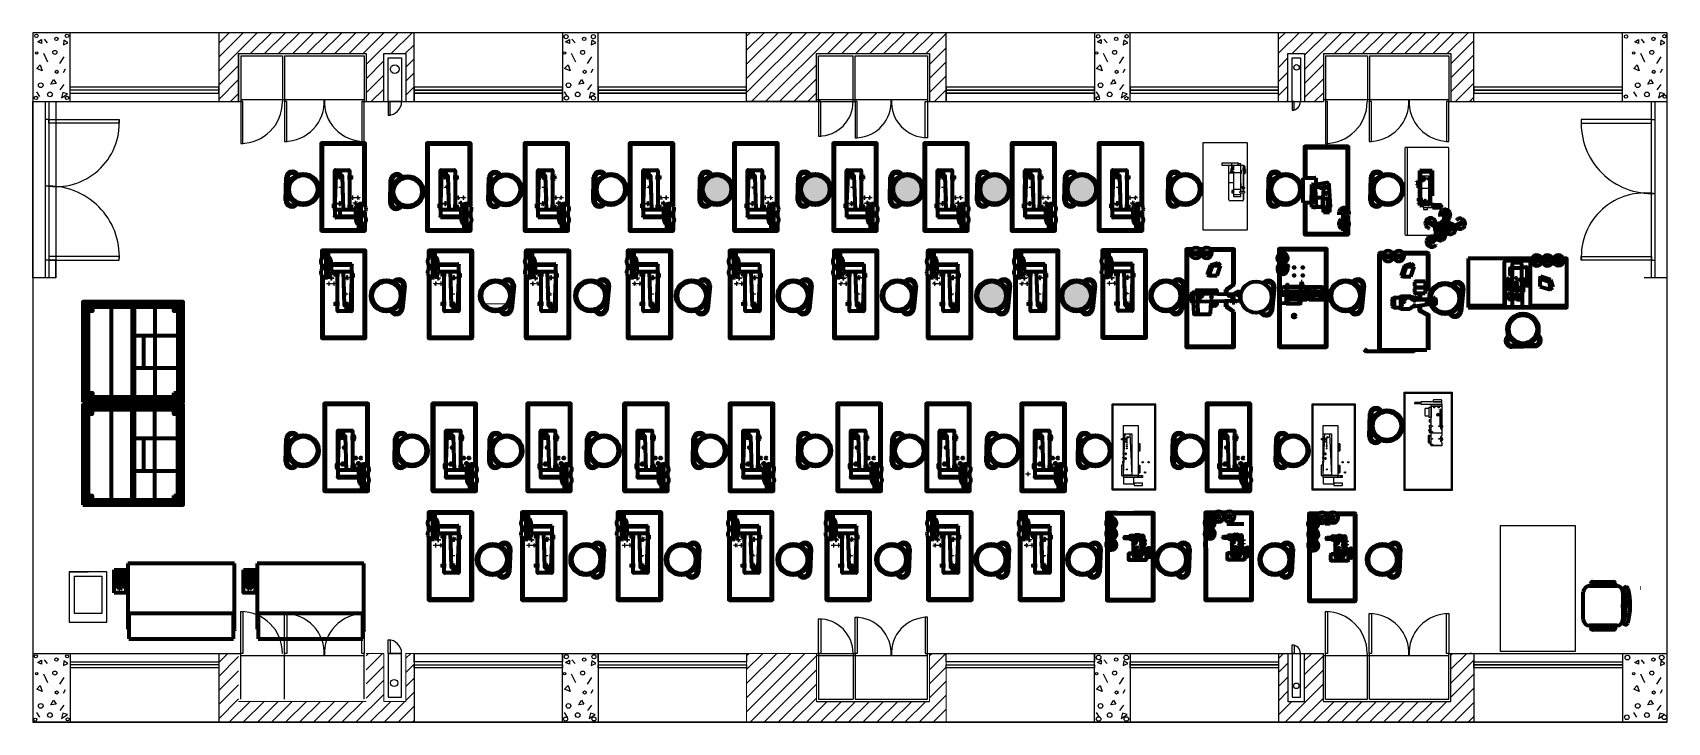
# Model space of a CAD drawing. Header units: inches. Extents: x 548 to 1330, y 676 to 1006.
import ezdxf

# ---------------------------------------------------------------- set-up
doc = ezdxf.new("R2010")
doc.units = ezdxf.units.IN
doc.linetypes.add('ACAD_ISO02W100', pattern=[15, 12, -3])
doc.linetypes.add('DASHED2', pattern=[0.375, 0.25, -0.125])
for name, color, linetype in [('beams', 70, 'Continuous'), ('chair', 10, 'Continuous'), ('front table', 41, 'Continuous'), ('machines', 21, 'Continuous'), ('main wall', 40, 'Continuous'), ('sri table', 239, 'Continuous'), ('steam and iron', 43, 'Continuous'), ('window', 99, 'Continuous')]:
    doc.layers.add(name, color=color, linetype=linetype)
doc.layers.get('beams').off()

# ---------------------------------------------------------------- blocks, each defined once
blk = doc.blocks.new('pattern table')
at = {"layer": 'front table', "linetype": 'DASHED2', "lineweight": 100}
for p, q in [((45.5, -2.5), (2.5, -2.5)), ((2.5, -2.5), (2.5, -45.5)), ((13.5, -2.5), (13.5, -45.5)), ((23.5, -2.5), (23.5, -45.5)), ((24.5, -2.5), (24.5, -45.5)), ((34.5, -45.5), (34.5, -2.5)), ((45.5, -45.5), (45.5, -2.5)), ((45.5, -16.25), (24.5, -16.25)), ((29, -16.25), (29, -31.75)), ((45.5, -31.75), (24.5, -31.75)), ((2.5, -45.5), (45.5, -45.5))]:
    blk.add_line(p, q, dxfattribs=at)
at = {"layer": 'front table', "linetype": 'ACAD_ISO02W100', "lineweight": 100}
blk.add_lwpolyline([(0, -48), (48, -48), (48, 0), (0, 0)], close=True, dxfattribs=at)
at = {"layer": 'front table', "linetype": 'DASHED2', "lineweight": 100}
for points in [[(1.5, -46.5), (46.5, -46.5), (46.5, -1.5), (1.5, -1.5)], [(1.5, -1.5), (4.5, -1.5), (4.5, -4.5), (1.5, -4.5)], [(43.5, -1.5), (46.5, -1.5), (46.5, -4.5), (43.5, -4.5)], [(1.5, -43.5), (4.5, -43.5), (4.5, -46.5), (1.5, -46.5)], [(43.5, -43.5), (46.5, -43.5), (46.5, -46.5), (43.5, -46.5)]]:
    blk.add_lwpolyline(points, close=True, dxfattribs=at)
blk = doc.blocks.new('snls')
at = {"layer": 'machines', "linetype": 'ACAD_ISO02W100', "lineweight": 100}
for p, q in [((6.82, 31.33), (7.44, 31.33)), ((7.44, 31.33), (7.44, 29.45)), ((6.57, 29.7), (6.57, 31.08)), ((6.77, 29.9), (6.77, 30.88)), ((7.44, 29.45), (6.82, 29.45)), ((7.02, 31.13), (7.44, 31.13)), ((7.44, 29.65), (7.02, 29.65)), ((6.57, 15.68), (6.57, 17.06)), ((6.77, 15.88), (6.77, 16.86)), ((6.82, 17.31), (7.44, 17.31)), ((7.02, 17.11), (7.44, 17.11)), ((7.44, 17.31), (7.44, 15.43)), ((14.03, 16.57), (13.81, 16.57)), ((13.81, 16.32), (14.03, 16.35)), ((14.03, 16.57), (14.03, 16.35)), ((7.44, 15.43), (6.82, 15.43)), ((7.44, 15.63), (7.02, 15.63)), ((11.85, 12.92), (11.85, 15.43)), ((13.13, 12.93), (13.13, 15.43))]:
    blk.add_line(p, q, dxfattribs=at)
for points in [[(-0.07, 30.03), (-0.07, 0.18, 0.414214), (0.18, -0.07), (20.68, -0.07, 0.414214), (20.93, 0.18), (20.93, 41.68, 0.414214), (20.68, 41.93), (0.18, 41.93, 0.414214), (-0.07, 41.68), (-0.07, 38.12)], [(0.43, 29.5), (0.43, 0.68, 0.414214), (0.68, 0.43), (20.18, 0.43, 0.414214), (20.43, 0.68), (20.43, 41.18, 0.414214), (20.18, 41.43), (0.68, 41.43, 0.414214), (0.43, 41.18), (0.43, 38.63)]]:
    blk.add_lwpolyline(points, format="xyb", dxfattribs=at)
for points in [[(3.01, 40.47), (3.01, 29.97), (2.01, 29.97), (2.01, 40.47)], [(3.01, 40.47), (3.01, 29.97), (2.01, 29.97), (2.01, 40.47)], [(14.43, 28.97), (14.43, 30.96), (14.91, 30.96), (14.91, 28.97)], [(14.43, 29.6), (14.43, 30.81), (14.88, 30.81), (14.88, 29.6)]]:
    blk.add_lwpolyline(points, close=True, dxfattribs=at)
for points in [[(-0.07, 35.17), (-0.07, 32.91)], [(0.43, 34.66), (0.43, 33.43)]]:
    blk.add_lwpolyline(points, dxfattribs=at)
for points in [[(4.43, 34.93), (4.43, 35.24, -0.414214), (4.68, 35.49), (14.15, 35.49, -0.414214), (14.4, 35.24), (14.4, 34.93)], [(14.43, 31.93), (14.43, 34.93), (4.43, 34.93), (4.43, 32.18, 0.414214), (4.68, 31.93)], [(14.43, 31.93), (14.43, 13.18, -0.414214), (14.18, 12.93), (7.68, 12.93, -0.414214), (7.43, 13.18), (7.43, 31.93)], [(14.43, 31.93), (13.78, 15.67, -0.402601), (13.53, 15.43), (11.17, 15.43, -0.405445), (10.92, 15.67), (10.43, 31.93)]]:
    blk.add_lwpolyline(points, format="xyb", close=True, dxfattribs=at)
for centre, radius in [((2.59, 39.97), 0.264), ((2.59, 39.97), 0.264), ((4.96, 31.27), 0.248), ((3.37, 26.09), 0.248), ((4.55, 28.7), 0.343), ((5.88, 26.09), 0.248), ((12.04, 28.93), 0.444), ((11.37, 21.07), 0.236), ((12.18, 16.24), 0.365)]:
    blk.add_circle(centre, radius, dxfattribs=at)
for centre, radius, start, end in [((1.95, 36.64), 2.5, 88.54569, 271.45431), ((1.97, 31.47), 2.5, 89.13243, 65.47178), ((1.95, 36.64), 2.5, 295.17471, 64.82529), ((6.82, 31.08), 0.25, 90, 180), ((6.82, 29.7), 0.25, 180, 270), ((7.02, 30.88), 0.25, 90, 180), ((7.02, 29.9), 0.25, 180, 270), ((6.82, 17.06), 0.25, 90, 180), ((6.82, 15.68), 0.25, 180, 270), ((7.02, 16.86), 0.25, 90, 180), ((7.02, 15.88), 0.25, 180, 270)]:
    blk.add_arc(centre, radius, start, end, dxfattribs=at)
blk = doc.blocks.new('line3machine12')
at = {"layer": 'machines'}
for p, q in [((21.5, 9.98), (21.5, 5.01)), ((21.6, 10.01), (21.6, 5.01)), ((21.82, 10.26), (21.82, 9.99)), ((22.11, 10.46), (22.02, 10.46)), ((22.31, 9.99), (22.31, 10.26)), ((22.83, 11.22), (22.83, 9.99)), ((26.11, 11.42), (23.03, 11.42)), ((23.31, 10.75), (23.31, 9.99)), ((25.6, 10.95), (23.51, 10.95)), ((25.8, 10), (25.8, 10.75)), ((26.31, 10.01), (26.31, 11.22)), ((22.84, 4.99), (22.98, 4.99)), ((22.98, 4.99), (22.98, 4.99)), ((23.83, 5.51), (23.83, 4.94)), ((23.83, 4.94), (25.31, 4.94)), ((23.84, 5.14), (25.31, 5.14)), ((23.96, 4.93), (23.96, 4.72)), ((23.96, 4.72), (25.17, 4.72)), ((24.07, 4.72), (24.07, 4.57)), ((24.07, 4.57), (25.04, 4.57)), ((24.2, 4.56), (24.2, 4.45)), ((24.2, 4.45), (24.87, 4.45)), ((24.87, 4.45), (24.87, 4.56)), ((25.04, 4.57), (25.04, 4.72)), ((25.17, 4.72), (25.17, 4.94)), ((25.31, 4.94), (25.31, 5.55)), ((30.43, 5.01), (30.43, 5.38)), ((30.43, 5.38), (38.8, 5.38)), ((30.44, 5.37), (30.44, 5.71)), ((30.44, 5.71), (38.82, 5.71)), ((38.8, 5.38), (38.8, 5)), ((38.82, 5.71), (38.82, 5.08))]:
    blk.add_line(p, q, dxfattribs=at)
for points in [[(0, 23), (47, 23), (47, 0), (0, 0)], [(0.5, 22.5), (46.5, 22.5), (46.5, 0.5), (0.5, 0.5)], [(40.3, 10), (41.3, 10), (41.3, 5), (40.3, 5)], [(41.3, 5), (41.3, 5), (41.3, 5), (41.3, 5)]]:
    blk.add_lwpolyline(points, close=True, dxfattribs=at)
for points in [[(41.54, 16.96), (41.99, 16.96), (41.99, 17.76, 0.414214), (41.79, 17.96), (41.74, 17.96, 0.414214), (41.54, 17.76)], [(27.65, 10), (28.65, 10), (28.65, 10.8, 0.414214), (28.45, 11), (27.85, 11, 0.414214), (27.65, 10.8)], [(30.13, 10), (31.13, 10), (31.13, 10.8, 0.414214), (30.93, 11), (30.33, 11, 0.414214), (30.13, 10.8)], [(32.8, 10), (33.8, 10), (33.8, 10.8, 0.414214), (33.6, 11), (33, 11, 0.414214), (32.8, 10.8)], [(39.84, 10), (34.84, 10), (34.84, 10.8, -0.414214), (35.04, 11), (39.64, 11, -0.414214), (39.84, 10.8)], [(35.73, 11), (39.13, 11), (39.13, 12.8, 0.414214), (38.93, 13), (35.93, 13, 0.414214), (35.73, 12.8)], [(41.3, 5), (42.3, 5), (42.3, 14.8, 0.414214), (42.1, 15), (41.5, 15, 0.414214), (41.3, 14.8)], [(42.3, 5), (43.1, 5, 0.414214), (43.3, 5.2), (43.3, 8.8, 0.414214), (43.1, 9), (42.3, 9)]]:
    blk.add_lwpolyline(points, format="xyb", close=True, dxfattribs=at)
for points in [[(41.99, 15), (41.99, 16.96), (41.54, 16.96), (41.54, 15)], [(22.99, 5), (22.95, 5)]]:
    blk.add_lwpolyline(points, dxfattribs=at)
blk.add_lwpolyline([(22.91, 5), (21.5, 5, -0.414214), (21.3, 5.2), (21.3, 9.8, -0.414214), (21.5, 10), (40.3, 10), (40.3, 5), (26.22, 5)], format="xyb", dxfattribs=at)
for centre, radius in [((21.94, 9.52), 0.205), ((24.69, 9.52), 0.205), ((24.69, 9.52), 0.0821), ((39.69, 8.56), 0.247), ((39.68, 8.56), 0.131), ((24.69, 6.16), 0.205), ((24.69, 6.16), 0.0821), ((36.22, 6.68), 0.657), ((36.22, 6.68), 0.394), ((39.69, 6.43), 0.247), ((39.68, 6.43), 0.131)]:
    blk.add_circle(centre, radius, dxfattribs=at)
for centre, radius, start, end in [((22.02, 10.26), 0.2, 90, 180), ((22.11, 10.26), 0.2, 0, 90), ((23.03, 11.22), 0.2, 90, 180), ((23.51, 10.75), 0.2, 90, 180), ((25.6, 10.75), 0.2, 0, 90), ((26.11, 11.22), 0.2, 0, 90), ((24.6, 3.37), 2.29, 44.25682, 136.45888)]:
    blk.add_arc(centre, radius, start, end, dxfattribs=at)
blk = doc.blocks.new('line1lastmachine')
at = {"layer": 'machines'}
for p, q in [((-0.5, 41.5), (-0.5, 0.5)), ((20, 42), (0, 42)), ((0.5, 42), (0.5, 0)), ((20.5, 11.49), (20.5, 41.5)), ((5.78, 24.24), (5.78, 25.96)), ((5.78, 25.96), (6.78, 25.96)), ((5.78, 25.86), (6.78, 25.86)), ((5.78, 22.69), (5.78, 24.17)), ((6.78, 25.96), (6.78, 22.46)), ((7.37, 28.16), (7.37, 26.72)), ((7.37, 27.56), (7.37, 27.09)), ((10.87, 27.26), (7.37, 27.26)), ((7.37, 27.14), (7.37, 26.72)), ((7.37, 26.67), (7.37, 14.36)), ((7.37, 26.67), (7.37, 26.57)), ((8.79, 26.4), (7.37, 26.4)), ((7.37, 26.4), (8.65, 26.4)), ((7.37, 26.23), (8.53, 26.23)), ((8.53, 26.08), (7.37, 26.08)), ((7.37, 25.92), (8.79, 25.92)), ((10.77, 28.26), (7.47, 28.26)), ((8.53, 26.23), (8.53, 26.08)), ((10.87, 14.26), (10.87, 26.63)), ((10.98, 26.24), (10.98, 15.47)), ((11.08, 26.24), (11.08, 15.47)), ((11.18, 26.24), (11.18, 15.47)), ((6.78, 22.8), (5.78, 22.8)), ((10.87, 22.26), (7.37, 22.26)), ((7.47, 14.26), (10.87, 14.26)), ((20.5, 6.34), (20.5, 7.94)), ((0, 0), (13.9, 0)), ((18.9, 0), (20, 0)), ((20.5, 0.5), (20.5, 0.6))]:
    blk.add_line(p, q, dxfattribs=at)
at = {"layer": 'machines', "linetype": 'ACAD_ISO02W100', "lineweight": 100}
for p, q in [((6.96, 25.43), (6.96, 25.71)), ((6.97, 25.72), (7.37, 25.72)), ((7.37, 25.42), (6.97, 25.42)), ((11.38, 26.31), (11.38, 15.21)), ((6.14, 17.66), (6.54, 17.73)), ((6.14, 17.64), (6.54, 17.71)), ((6.14, 17.62), (6.54, 17.69)), ((6.14, 17.6), (6.54, 17.67)), ((6.14, 17.43), (6.14, 17.66)), ((6.14, 17.58), (6.54, 17.65)), ((6.14, 17.56), (6.54, 17.63)), ((6.14, 17.55), (6.54, 17.6)), ((6.54, 17.55), (6.14, 17.55)), ((6.14, 17.55), (6.54, 17.55)), ((6.14, 17.55), (6.54, 17.5)), ((6.54, 17.46), (6.14, 17.53)), ((6.54, 17.44), (6.14, 17.51)), ((6.54, 17.42), (6.14, 17.49)), ((6.54, 17.4), (6.14, 17.47)), ((6.54, 17.36), (6.14, 17.43)), ((6.14, 17.29), (6.54, 17.36)), ((6.14, 17.27), (6.54, 17.34)), ((6.14, 17.25), (6.54, 17.32)), ((6.14, 17.23), (6.54, 17.3)), ((6.14, 17.06), (6.14, 17.29)), ((6.14, 17.21), (6.54, 17.28)), ((6.14, 17.19), (6.54, 17.26)), ((6.14, 17.17), (6.54, 17.22)), ((6.54, 17.17), (6.14, 17.17)), ((6.14, 17.17), (6.54, 17.17)), ((6.14, 17.17), (6.54, 17.13)), ((6.54, 17.09), (6.14, 17.16)), ((6.54, 17.07), (6.14, 17.14)), ((6.54, 17.05), (6.14, 17.12)), ((6.54, 17.03), (6.14, 17.1)), ((6.54, 16.99), (6.14, 17.06)), ((6.14, 16.92), (6.54, 16.99)), ((6.14, 16.9), (6.54, 16.97)), ((6.14, 16.88), (6.54, 16.94)), ((6.14, 16.68), (6.14, 16.92)), ((6.14, 16.85), (6.54, 16.92)), ((6.14, 16.83), (6.54, 16.9)), ((6.14, 16.81), (6.54, 16.88)), ((6.14, 16.8), (6.54, 16.85)), ((6.54, 16.8), (6.14, 16.8)), ((6.14, 16.8), (6.54, 16.8)), ((6.14, 16.8), (6.54, 16.75)), ((6.54, 16.72), (6.14, 16.79)), ((6.54, 16.7), (6.14, 16.76)), ((6.54, 16.68), (6.14, 16.74)), ((6.54, 16.66), (6.14, 16.72)), ((6.54, 16.62), (6.14, 16.68)), ((6.14, 16.54), (6.54, 16.61)), ((6.14, 16.52), (6.54, 16.59)), ((6.14, 16.5), (6.54, 16.56)), ((6.14, 16.3), (6.14, 16.54)), ((6.14, 16.47), (6.54, 16.54)), ((6.14, 16.45), (6.54, 16.52)), ((6.14, 16.43), (6.54, 16.5)), ((6.14, 16.42), (6.54, 16.47)), ((6.54, 16.42), (6.14, 16.42)), ((6.14, 16.42), (6.54, 16.42)), ((6.14, 16.42), (6.54, 16.37)), ((6.54, 16.34), (6.14, 16.41)), ((6.54, 16.32), (6.14, 16.38)), ((6.54, 16.3), (6.14, 16.36)), ((6.54, 16.28), (6.14, 16.34)), ((6.54, 16.24), (6.14, 16.3)), ((6.54, 17.38), (6.15, 17.45)), ((6.54, 17.01), (6.15, 17.08)), ((6.54, 16.64), (6.15, 16.7)), ((6.54, 16.26), (6.15, 16.32)), ((6.54, 17.73), (6.54, 17.36)), ((6.54, 17.36), (6.54, 16.99)), ((6.54, 16.99), (6.54, 16.62)), ((6.54, 16.61), (6.54, 16.24)), ((7.03, 17.76), (7.03, 14.97)), ((6.14, 15.31), (6.54, 15.38)), ((6.14, 15.29), (6.54, 15.36)), ((6.14, 15.27), (6.54, 15.34)), ((6.14, 15.25), (6.54, 15.32)), ((6.14, 15.08), (6.14, 15.31)), ((6.14, 15.23), (6.54, 15.3)), ((6.14, 15.21), (6.54, 15.28)), ((6.14, 15.19), (6.54, 15.24)), ((6.54, 15.19), (6.14, 15.19)), ((6.14, 15.19), (6.54, 15.19)), ((6.14, 15.19), (6.54, 15.14)), ((6.54, 15.11), (6.14, 15.18)), ((6.54, 15.09), (6.14, 15.16)), ((6.54, 15.07), (6.14, 15.14)), ((6.54, 15.05), (6.14, 15.12)), ((6.54, 15.01), (6.14, 15.08)), ((6.54, 15.03), (6.15, 15.1)), ((6.54, 15.38), (6.54, 15.01))]:
    blk.add_line(p, q, dxfattribs=at)
for points in [[(5.37, 25.53), (5.22, 25.53, -0.414214), (5.21, 25.54), (5.21, 25.6, -0.414214), (5.22, 25.61), (5.37, 25.61)], [(5.78, 24.24), (5.78, 25.96), (5.77, 25.96, 0.414214), (5.76, 25.95), (5.76, 24.24)], [(5.76, 24.17), (5.76, 22.7, 0.414214), (5.77, 22.69), (6.78, 22.69)], [(6.65, 28.09), (6.65, 30.79, -0.414214), (6.75, 30.89), (12.5, 30.89, -0.414214), (12.6, 30.79), (12.6, 18.52, -0.414214), (12.5, 18.42), (11.64, 18.42, 0.414214), (11.54, 18.32), (11.54, 15.51, 0.414214), (11.64, 15.41), (12.5, 15.41, -0.414214), (12.6, 15.31), (12.6, 14.34, 0.414214), (12.61, 14.33), (12.7, 14.33)], [(11.18, 18.79), (12.1, 18.79, 0.414214), (12.2, 18.89), (12.2, 30.19, 0.414214), (12.1, 30.29), (6.88, 30.29, 0.414214), (6.78, 30.19), (6.78, 18.89, 0.414214), (6.88, 18.79), (7.37, 18.79)], [(8.15, 14.11), (6.75, 14.11, -0.414214), (6.65, 14.21), (6.65, 22.07)], [(16.49, 14.33), (12.7, 14.33), (12.7, 13.3, 0.414214), (12.8, 13.2), (16.49, 13.2)]]:
    blk.add_lwpolyline(points, format="xyb", dxfattribs=at)
for points in [[(5.53, 24.28), (5.53, 24.13, -0.414214), (5.52, 24.12), (5.38, 24.12, -0.414214), (5.37, 24.13), (5.37, 24.28, -0.414214), (5.38, 24.29), (5.52, 24.29, -0.414214)], [(7.32, 26.42), (6.94, 26.42, -0.414214), (6.93, 26.43), (6.93, 26.43, -0.414214), (6.94, 26.44), (7.34, 26.44, -0.414214), (7.35, 26.43), (7.35, 25.92), (7.34, 25.92, -0.414214), (7.33, 25.93), (7.33, 26.41, 0.414214)], [(7.37, 25.74), (7.37, 25.4), (6.95, 25.4, -0.414214), (6.94, 25.41), (6.94, 25.73, -0.414214), (6.95, 25.74)], [(7.37, 26.98), (7.37, 26.85), (8.82, 26.85, 0.414214), (8.83, 26.86), (8.83, 26.97, 0.414214), (8.82, 26.98)], [(11.29, 26.58), (11.29, 26.29), (11.31, 26.29, 0.414214), (11.32, 26.3), (11.32, 26.57, 0.414214), (11.31, 26.58)], [(11.36, 26.54), (11.36, 26.32, 0.414214), (11.37, 26.31), (11.39, 26.31, 0.414214), (11.4, 26.32), (11.4, 26.54, 0.414214), (11.39, 26.55), (11.37, 26.55, 0.414214)], [(11.29, 15.21), (11.29, 14.69), (11.36, 14.69, 0.414214), (11.46, 14.79), (11.46, 15.11, 0.414214), (11.36, 15.21)]]:
    blk.add_lwpolyline(points, format="xyb", close=True, dxfattribs=at)
for points in [[(5.53, 24.24), (5.96, 24.24), (5.96, 24.17), (5.53, 24.17)], [(5.98, 22.69), (5.98, 25.96), (5.96, 25.96), (5.96, 22.69)], [(6.65, 25.96), (6.65, 26.09)], [(6.65, 22.8), (6.65, 25.86)], [(6.65, 17.38), (6.65, 16.97), (6.54, 16.97), (6.54, 17.38)], [(6.65, 17), (6.65, 16.6), (6.54, 16.6), (6.54, 17)], [(6.65, 16.62), (6.65, 16.22), (6.54, 16.22), (6.54, 16.62)], [(6.65, 22.39), (6.65, 22.69)], [(7.03, 17.39), (7.03, 16.96), (6.65, 16.96), (6.65, 17.39)], [(7.03, 17.02), (7.03, 16.58), (6.65, 16.58), (6.65, 17.02)], [(7.03, 16.64), (7.03, 16.2), (6.65, 16.2), (6.65, 16.64)], [(17.81, 1.7), (9.82, 6.25), (10.32, 7.12), (18.3, 2.57)], [(18.52, 0.99), (10.97, -4.67), (10.37, -3.87), (18.3, 2.07)], [(18.52, 0.99), (10.97, -4.67), (10.37, -3.87), (18.3, 2.07)], [(18.52, 0.99), (10.97, -4.67), (10.37, -3.87), (18.3, 2.07)], [(18.3, 1.4), (18.09, 1.8), (18.3, 1.92)], [(18.3, 1.42), (18.29, 1.42)], [(19.3, 2.45), (27.36, 6.73), (27.83, 5.85), (18.56, 0.92), (18.43, 1.17)], [(18.75, 1.16), (18.74, 1.17)], [(18.76, 1.17), (18.75, 1.16)], [(18.76, 1.17), (18.75, 1.16)], [(18.76, 1.17), (18.75, 1.16)], [(19.01, 1.17), (18.95, 1.05), (18.88, 1.09)], [(19.3, 2), (19.44, 1.92), (19.3, 1.68)], [(19.3, 1.73), (19.38, 1.63), (19.3, 1.57)], [(19.3, 1.73), (19.38, 1.63), (19.3, 1.57)], [(19.3, 1.73), (19.38, 1.63), (19.3, 1.57)]]:
    blk.add_lwpolyline(points, dxfattribs=at)
for points in [[(5.76, 25.95), (5.76, 25.87), (5.75, 25.87), (5.75, 25.95)], [(8.58, 26.72), (8.58, 26.67), (6.92, 26.67), (6.92, 26.72)], [(11.32, 26.52), (11.32, 26.34), (11.36, 26.34), (11.36, 26.52)], [(5.76, 22.78), (5.76, 22.71), (5.75, 22.71), (5.75, 22.78)], [(6.65, 17.75), (6.65, 17.34), (6.54, 17.34), (6.54, 17.75)], [(7.03, 17.76), (7.03, 17.33), (6.65, 17.33), (6.65, 17.76)], [(7.03, 16.58), (7.03, 15.41), (7.37, 15.41), (7.37, 16.58)], [(6.65, 15.4), (6.65, 14.99), (6.54, 14.99), (6.54, 15.4)], [(7.03, 15.41), (7.03, 14.97), (6.65, 14.97), (6.65, 15.41)], [(18.3, 1.17), (18.3, 11.67), (19.3, 11.67), (19.3, 1.17)], [(18.3, 1.17), (18.3, 11.67), (19.3, 11.67), (19.3, 1.17)], [(18.3, 1.17), (18.3, 11.67), (19.3, 11.67), (19.3, 1.17)]]:
    blk.add_lwpolyline(points, close=True, dxfattribs=at)
at = {"layer": 'machines'}
for points in [[(6.78, 28.09), (6.78, 26.09), (6.13, 26.09, -0.414214), (6.03, 26.19), (6.03, 27.99, -0.414214), (6.13, 28.09)], [(10.87, 26.63), (10.87, 26.24), (11.28, 26.24, 0.414214), (11.29, 26.25), (11.29, 26.62, 0.414214), (11.28, 26.63)], [(8.15, 14.26), (8.15, 13.37, 0.414214), (8.25, 13.27), (12.7, 13.27), (12.7, 14.26)], [(8.37, 13.27), (8.37, 12.37, 0.414214), (8.47, 12.27), (10.27, 12.27, 0.414214), (10.37, 12.37), (10.37, 13.27)], [(10.87, 15.47), (10.87, 14.53), (11.19, 14.53, 0.414214), (11.29, 14.63), (11.29, 15.37, 0.414214), (11.19, 15.47)]]:
    blk.add_lwpolyline(points, format="xyb", close=True, dxfattribs=at)
blk.add_lwpolyline([(10.87, 26.63), (11.31, 26.63, 0.414214), (11.41, 26.73), (11.41, 27.04, 0.414214), (11.31, 27.14), (10.88, 27.14, -0.414214), (10.87, 27.15), (10.87, 28.16)], format="xyb", dxfattribs=at)
blk.add_lwpolyline([(9.12, 14.26), (9.12, 14.26), (9.12, 14.26), (9.12, 14.26)], close=True, dxfattribs=at)
at = {"layer": 'machines', "linetype": 'ACAD_ISO02W100', "lineweight": 100}
for centre, radius in [((5.45, 24.21), 0.0401), ((8.74, 26.69), 0.153), ((8.74, 26.69), 0.111), ((9.12, 26.8), 0.222), ((9.12, 26.8), 0.174), ((11.14, 26.89), 0.204), ((11.08, 26.44), 0.0734), ((11.14, 26.89), 0.0818), ((7.57, 22.12), 0.0564), ((9.12, 15.79), 0.743), ((10.73, 22.12), 0.0564), ((7.57, 14.4), 0.0564), ((10.73, 14.4), 0.0564), ((18.75, 8.39), 0.128), ((18.75, 8.39), 0.128), ((18.75, 8.39), 0.128), ((12.89, 5.02), 0.128), ((15.68, 3.43), 0.128), ((18.72, 1.66), 0.264), ((18.72, 1.66), 0.264), ((18.72, 1.66), 0.264), ((18.72, 1.66), 0.264), ((18.72, 1.66), 0.264), ((18.73, 1.67), 0.264), ((18.73, 1.67), 0.264), ((18.73, 1.67), 0.264), ((18.75, 5.18), 0.128), ((18.75, 5.18), 0.128), ((18.75, 5.18), 0.128), ((21.84, 3.29), 0.128), ((24.68, 4.8), 0.128), ((13.33, -2.35), 0.128), ((13.33, -2.35), 0.128), ((13.33, -2.35), 0.128), ((15.9, -0.42), 0.128), ((15.9, -0.42), 0.128), ((15.9, -0.42), 0.128)]:
    blk.add_circle(centre, radius, dxfattribs=at)
at = {"layer": 'machines'}
for centre in [(7.62, 26.15), (8.15, 26.15)]:
    blk.add_circle(centre, 0.0464, dxfattribs=at)
for centre, radius, start, end in [((0, 41.5), 0.5, 90, 180), ((20, 41.5), 0.5, 0, 90), ((7.47, 28.16), 0.1, 90, 180), ((8.62, 26.16), 0.296, 306.83713, 53.16287), ((10.77, 28.16), 0.1, 0, 90), ((6.79, 22.23), 0.215, 131.43651, 228.56349), ((7.47, 14.36), 0.1, 180, 270), ((0, 0.5), 0.5, 180, 270), ((20, 0.5), 0.5, 270, 0)]:
    blk.add_arc(centre, radius, start, end, dxfattribs=at)
at = {"layer": 'machines', "linetype": 'ACAD_ISO02W100', "lineweight": 100}
for centre, radius, start, end in [((6.97, 25.71), 0.01, 90, 180), ((6.97, 25.43), 0.01, 180, 270), ((7.33, 17.27), 0.305, 169.51711, 235.59593), ((7.33, 16.9), 0.305, 169.51711, 235.59593), ((7.33, 16.53), 0.305, 169.51711, 235.59593), ((7.33, 16.15), 0.305, 169.51711, 235.59593), ((7.29, 14.81), 0.305, 147.83424, 213.91307), ((7.33, 14.92), 0.305, 169.51711, 235.59593), ((11.74, 5.66), 2.5, 343.35042, 320.26856), ((18.74, 9.71), 2.5, 283.03384, 259.95198), ((18.74, 9.71), 2.5, 283.03384, 259.95198), ((18.74, 9.71), 2.5, 283.03384, 259.95198), ((16.49, 13.77), 0.561, 270, 90), ((25.84, 5.43), 2.5, 221.01105, 197.92919), ((16.25, 3.12), 2.5, 160.96092, 221.83362), ((16.4, -0.02), 2.5, 89.12358, 204.40223), ((16.4, -0.02), 2.5, 89.12358, 204.40223), ((16.4, -0.02), 2.5, 89.12358, 204.40223), ((16.25, 3.12), 2.5, 84.086, 137.88416), ((16.4, -0.02), 2.5, 227.47899, 23.86647), ((16.4, -0.02), 2.5, 227.47899, 23.86647), ((16.4, -0.02), 2.5, 227.47899, 23.86647), ((18.76, 4.54), 2.5, 100.64434, 201.16887), ((18.76, 4.54), 2.5, 100.64434, 201.16887), ((18.76, 4.54), 2.5, 100.64434, 201.16887), ((18.76, 4.54), 2.5, 330.94406, 77.56757), ((18.76, 4.54), 2.5, 330.94406, 77.56757), ((18.76, 4.54), 2.5, 330.94406, 77.56757), ((21.28, 2.98), 2.5, 220.40964, 15.54478), ((21.28, 2.98), 2.5, 38.62155, 94.52573), ((12.28, -3.15), 2.5, 49.86849, 26.78663), ((12.28, -3.15), 2.5, 49.86849, 26.78663), ((12.28, -3.15), 2.5, 49.86849, 26.78663)]:
    blk.add_arc(centre, radius, start, end, dxfattribs=at)
blk = doc.blocks.new('nobs')
at = {"layer": 'machines'}
for p, q in [((826.11, 1346.75), (826.11, 1345.95)), ((826.11, 1345.95), (828.41, 1345.95)), ((826.58, 1345.95), (826.58, 1346.75)), ((827.04, 1345.95), (827.04, 1346.75)), ((827.49, 1345.95), (827.49, 1346.75)), ((827.95, 1345.95), (827.95, 1346.75)), ((828.41, 1345.95), (828.41, 1346.75))]:
    blk.add_line(p, q, dxfattribs=at)
for points in [[(826.26, 1345.95), (826.42, 1345.95), (826.42, 1345.78), (826.26, 1345.78)], [(826.72, 1345.95), (826.88, 1345.95), (826.88, 1345.78), (826.72, 1345.78)], [(827.17, 1345.95), (827.34, 1345.95), (827.34, 1345.78), (827.17, 1345.78)], [(827.63, 1345.95), (827.79, 1345.95), (827.79, 1345.78), (827.63, 1345.78)], [(828.12, 1345.95), (828.28, 1345.95), (828.28, 1345.78), (828.12, 1345.78)]]:
    blk.add_lwpolyline(points, close=True, dxfattribs=at)
blk = doc.blocks.new('line1machine10')
at = {"layer": 'machines'}
for p, q in [((-42, 21.02), (0, 21.02)), ((-42, 0.02), (-42, 21.02)), ((0, 21.02), (0, 0.02)), ((-27.95, 2.13), (-27.95, 8.13)), ((-27.45, 8.63), (-10.95, 8.63)), ((-19.4, 6.52), (-19.4, 8.63)), ((-14.69, 6.52), (-14.69, 8.63)), ((-9.89, 12.06), (-10.96, 12.06)), ((-10.96, 12.06), (-10.96, 4.06)), ((-10.95, 8.63), (-10.95, 1.63)), ((-9.89, 4.06), (-9.89, 12.06)), ((0, 0), (-42, 0)), ((-24.3, 1.63), (-27.45, 1.63)), ((-27.45, 1.63), (-24.3, 1.63)), ((-13.84, 6.52), (-25.9, 6.52)), ((-25.9, 6.52), (-25.9, 3.02)), ((-25.9, 3.02), (-24.3, 3.02)), ((-24.9, 6.52), (-24.9, 3.02)), ((-23.8, 3.5), (-23.8, 3.5)), ((-23.8, 1), (-23.8, 1)), ((-23.3, 3.02), (-10.9, 3.02)), ((-10.95, 1.63), (-23.3, 1.63)), ((-23.3, 1.63), (-10.95, 1.63)), ((-22.4, 6.52), (-22.4, 3.02)), ((-22.06, 1.53), (-22.21, 1.61)), ((-22.21, 1.61), (-22.21, 1.29)), ((-22.21, 1.29), (-22.01, 1.29)), ((-22.08, 2.34), (-22.18, 1.59)), ((-21.53, 2.34), (-22.08, 2.34)), ((-21.43, 1.39), (-22.04, 1.39)), ((-22.03, 1.37), (-21.94, 1.18)), ((-21.94, 1.18), (-21.52, 1.18)), ((-21.86, 2.84), (-21.03, 2.84)), ((-21.44, 2.75), (-21.78, 2.74)), ((-21.78, 2.74), (-21.78, 2.74)), ((-21.78, 2.74), (-21.77, 2.51)), ((-21.77, 2.51), (-21.57, 2.51)), ((-21.57, 2.51), (-21.53, 2.34)), ((-21.53, 2.34), (-21.35, 2.34)), ((-21.52, 1.18), (-21.43, 1.39)), ((-21.37, 2.34), (-21.44, 2.75)), ((-21.38, 2.74), (-21.04, 2.74)), ((-21.04, 2.34), (-21.37, 2.34)), ((-21.04, 2.74), (-21.04, 2.62)), ((-21.04, 2.62), (-21.04, 2.74)), ((-21.04, 2.74), (-21.04, 2.34)), ((-20.44, 2.58), (-20.31, 2.76)), ((-20.31, 3.02), (-20.31, 2.76)), ((-20.31, 2.76), (-19.83, 2.76)), ((-19.83, 3.02), (-19.83, 2.76)), ((-19.83, 2.76), (-19.71, 2.6)), ((-14.88, 1.63), (-14.88, 1.75)), ((-14.88, 1.75), (-13.6, 1.75)), ((-14.4, 6.52), (-14.4, 3.02)), ((-12.71, 7.7), (-14.08, 7.7)), ((-13.6, 1.75), (-13.6, 1.87)), ((-13.6, 1.87), (-12.24, 1.87)), ((-10.95, 1.63), (-13.25, 1.63)), ((-10.9, 6.52), (-13.1, 6.52)), ((-12.71, 7.48), (-12.71, 7.7)), ((-11.89, 7.48), (-12.71, 7.48)), ((-12.24, 1.87), (-12.24, 1.62)), ((-11.92, 7.48), (-11.73, 7.48)), ((-11.87, 7.19), (-9.9, 7.19)), ((-10.32, 4.06), (-9.89, 4.06))]:
    blk.add_line(p, q, dxfattribs=at)
blk.add_lwpolyline([(-24.3, 1.5), (-24.3, 3, -0.414214), (-23.8, 3.5, -0.414214), (-23.3, 3), (-23.3, 1.5, -1)], format="xyb", close=True, dxfattribs=at)
for points in [[(-24.17, 6.52), (-22.96, 6.52), (-22.96, 7.2), (-24.17, 7.2)], [(-21.92, 1.34), (-21.53, 1.34), (-21.53, 1.25), (-21.92, 1.25)], [(-15.06, 3.02), (-14.87, 3.02), (-14.87, 2.84), (-15.06, 2.84)], [(-14.63, 3.02), (-13.27, 3.02), (-13.27, 2.74), (-14.63, 2.74)], [(-14.2, 7.7), (-13.82, 7.7), (-13.82, 7.55), (-14.2, 7.55)], [(-13.1, 6.52), (-12.63, 6.52), (-12.63, 6.52), (-13.1, 6.52)], [(-11.87, 7.19), (-11.63, 7.19), (-11.63, 7.6), (-11.87, 7.6)], [(-10.95, 3.02), (-10.32, 3.02), (-10.32, 4.38), (-10.95, 4.38)]]:
    blk.add_lwpolyline(points, close=True, dxfattribs=at)
for points in [[(-13.1, 6.52), (-11.89, 6.52), (-11.89, 7.34), (-14.42, 7.34), (-14.42, 6.52), (-13.84, 6.52)], [(-13.1, 6.52), (-13.1, 7.2), (-13.84, 7.2), (-13.84, 6.52)]]:
    blk.add_lwpolyline(points, dxfattribs=at)
for centre, start, end in [((-27.45, 8.13), 90, 180), ((-27.45, 2.13), 180, 270)]:
    blk.add_arc(centre, 0.5, start, end, dxfattribs=at)
for centre in [(-12.13, 1.32), (-11.47, 1.3)]:
    blk.add_ellipse(centre, major_axis=(0.06, -0.224), ratio=0.957663, dxfattribs=at)
blk.add_blockref('nobs', (-841, -1345.12), dxfattribs=at)
blk = doc.blocks.new('line3 machine 9')
at = {"layer": 'machines'}
for p, q in [((-15.36, -16.28), (-15.36, -14.01)), ((-15.36, -14.01), (-13.86, -14.01)), ((-14.73, -16.28), (-14.65, -14.03)), ((-15.36, -23.13), (-15.36, -16.96)), ((-15.36, -25.37), (-15.36, -23.35)), ((-14.98, -23.29), (-14.75, -16.96)), ((-14.8, -17.62), (-13.6, -17.62)), ((-13.6, -16.28), (-14.7, -16.28)), ((-13.6, -17.62), (-13.6, -16.28)), ((-8.4, -21.84), (-7.81, -21.84)), ((-8.4, -22.14), (-7.53, -22.14)), ((-7.81, -19.05), (-8.39, -19.05)), ((-7.53, -18.74), (-8.38, -18.74)), ((-7.61, -21.64), (-7.61, -19.25)), ((-7.33, -21.94), (-7.33, -18.94)), ((-15.36, -34.01), (-15.36, -25.59)), ((-15.36, -33.99), (-15.06, -25.72)), ((-15.06, -25.5), (-14.99, -23.51)), ((-7.81, -29.52), (-8.39, -29.52)), ((-7.53, -29.21), (-8.38, -29.21)), ((-7.61, -32.11), (-7.61, -29.72)), ((-7.33, -32.41), (-7.33, -29.41)), ((-11.38, -33.77), (-15.38, -33.77)), ((-8.4, -32.31), (-7.81, -32.31)), ((-8.4, -32.61), (-7.53, -32.61))]:
    blk.add_line(p, q, dxfattribs=at)
for points in [[(-20.89, -0.04), (-20.89, -40.64, 0.414214), (-20.69, -40.84), (-0.09, -40.84, 0.414214), (0.11, -40.64), (0.11, -0.04, 0.414214), (-0.09, 0.16), (-20.69, 0.16, 0.414214)], [(-20.39, -0.54), (-20.39, -40.14, 0.414214), (-20.19, -40.34), (-0.59, -40.34, 0.414214), (-0.39, -40.14), (-0.39, -0.54, 0.414214), (-0.59, -0.34), (-20.19, -0.34, 0.414214)], [(-14.15, -16.28), (-14.15, -16.96), (-16.07, -16.96, -0.414214), (-16.27, -16.76), (-16.27, -16.48, -0.414214), (-16.07, -16.28)], [(-15.39, -33.99), (-15.39, -28.99), (-16.19, -28.99, 0.414214), (-16.39, -29.19), (-16.39, -33.79, 0.414214), (-16.19, -33.99)], [(-15.39, -28.17), (-15.39, -27.17), (-15.59, -27.17, 0.414214), (-15.79, -27.37), (-15.79, -27.97, 0.414214), (-15.59, -28.17)], [(-15.36, -34.99), (-15.36, -37.79, 0.414214), (-15.16, -37.99), (-10.56, -37.99, 0.414214), (-10.36, -37.79), (-10.36, -34.99)], [(-10.33, -37.57), (-10.33, -38.53, 0.414214), (-10.13, -38.73), (-6.42, -38.73, 0.414214), (-6.22, -38.53), (-6.22, -37.77, 0.414214), (-6.42, -37.57)], [(-6.79, -34.99), (-6.79, -33.99), (-6.49, -33.99, -0.414214), (-6.29, -34.19), (-6.29, -34.79, -0.414214), (-6.49, -34.99)]]:
    blk.add_lwpolyline(points, format="xyb", close=True, dxfattribs=at)
blk.add_lwpolyline([(-15.39, -16.28), (-15.39, -10.19, -0.414214), (-15.19, -9.99), (-8.59, -9.99, -0.414214), (-8.39, -10.19), (-8.39, -33.99), (-15.39, -33.99), (-15.39, -25.58)], format="xyb", dxfattribs=at)
for points in [[(-15.36, -16.28), (-15.36, -13.99), (-11.36, -13.99), (-11.36, -33.99), (-15.36, -33.99), (-15.36, -25.59)], [(-15.36, -14.01), (-12.36, -14.01), (-11.36, -33.99)], [(-15.39, -23.12), (-15.39, -16.96)], [(-15.39, -25.36), (-15.39, -23.34)], [(-15.36, -23.13), (-15.36, -16.96)], [(-15.36, -25.37), (-15.36, -23.35)]]:
    blk.add_lwpolyline(points, dxfattribs=at)
for points in [[(-14.18, -23.63), (-14.25, -23.81), (-15.64, -23.23), (-15.56, -23.05)], [(-14.25, -25.84), (-14.33, -26.02), (-15.71, -25.44), (-15.64, -25.26)], [(-15.39, -29.78), (-15.39, -29.78), (-15.39, -29.78), (-15.39, -29.78)], [(-8.39, -33.99), (-8.39, -34.99), (-15.36, -34.99), (-15.36, -33.99)], [(-15.36, -34.01), (-15.36, -34.01), (-15.36, -34.01), (-15.36, -34.01)], [(-8.39, -34.99), (-8.39, -33.99), (-6.79, -33.99), (-6.79, -34.99)]]:
    blk.add_lwpolyline(points, close=True, dxfattribs=at)
for centre, radius in [((-13.3, -15.65), 0.366), ((-13.3, -15.65), 0.366), ((-13.3, -15.65), 0.23), ((-13.72, -18.37), 0.191), ((-13.72, -19.27), 0.191), ((-13.72, -20.1), 0.191), ((-13.72, -21), 0.191), ((-13.72, -31.06), 0.23), ((-13.72, -31.06), 0.191), ((-6.15, -27.63), 0.338), ((-3.39, -27.63), 0.338), ((-5.01, -32.49), 0.338)]:
    blk.add_circle(centre, radius, dxfattribs=at)
for centre, radius, start, end in [((-14.25, -23.61), 0.34, 190.08115, 154.60362), ((-7.81, -19.25), 0.2, 0, 90), ((-7.81, -21.64), 0.2, 270, 0), ((-7.53, -18.94), 0.2, 0, 90), ((-7.53, -21.94), 0.2, 270, 0), ((-14.25, -25.84), 0.34, 193.26651, 157.23115), ((-7.81, -29.72), 0.2, 0, 90), ((-7.53, -29.41), 0.2, 0, 90), ((-7.81, -32.11), 0.2, 270, 0), ((-7.53, -32.41), 0.2, 270, 0)]:
    blk.add_arc(centre, radius, start, end, dxfattribs=at)

msp = doc.modelspace()

# ---------------------------------------------------------------- hatches: boundary and pattern name
h = msp.add_hatch()
h.set_pattern_fill('ANSI31', color=256, scale=1.5)
h.paths.add_polyline_path([(730.74, 1005.91), (637.24, 1005.91), (637.24, 972.91), (646.74, 972.91), (646.74, 995.91), (707.74, 995.91), (707.74, 972.91), (716.24, 972.91), (716.24, 995.91), (726.74, 995.91), (726.74, 972.91), (730.74, 972.91)])
h.paths.add_polyline_path([(923.24, 995.91), (977.24, 995.91), (977.24, 972.91), (985.24, 972.91), (985.24, 1005.91), (902.74, 1005.91), (889.74, 1005.91), (889.74, 972.91), (923.24, 972.91)])
h.paths.add_polyline_path([(1237.74, 1005.91), (1144.24, 1005.91), (1144.24, 972.91), (1148.74, 972.91), (1148.74, 995.91), (1156.74, 995.91), (1156.74, 972.91), (1165.74, 972.91), (1165.74, 995.91), (1226.74, 995.91), (1226.74, 972.91), (1237.74, 972.91)])
at = {"true_color": 0xed1f24}
h = msp.add_hatch(dxfattribs=at)
h.set_pattern_fill('HEX', color=240, scale=0.19)
h.paths.add_polyline_path([(882.39, 930.93, 1), (868.89, 930.93, 1)])
h.paths.add_polyline_path([(929.42, 930.93, 1), (915.92, 930.93, 1)])
h.paths.add_polyline_path([(959.98, 930.93, 1), (973.48, 930.93, 1)])
h.paths.add_polyline_path([(1015.14, 930.93, 1), (1001.64, 930.93, 1)])
h.paths.add_polyline_path([(1056.91, 930.93, 1), (1043.41, 930.93, 1)])
h.paths.add_polyline_path([(1040.91, 880.04, 1), (1054.41, 880.04, 1)])
h.paths.add_polyline_path([(1000.29, 880.04, 1), (1013.79, 880.04, 1)])
h = msp.add_hatch()
h.set_pattern_fill('ANSI31', color=256, scale=1.5)
h.paths.add_polyline_path([(730.74, 675.91), (637.24, 675.91), (637.24, 708.91), (646.74, 708.91), (646.74, 685.91), (707.74, 685.91), (707.74, 708.91), (716.24, 708.91), (716.24, 685.91), (726.74, 685.91), (726.74, 708.91), (730.74, 708.91)])
h.paths.add_polyline_path([(923.24, 685.91), (977.24, 685.91), (977.24, 708.91), (985.24, 708.91), (985.24, 675.91), (902.74, 675.91), (889.74, 675.91), (889.74, 708.91), (923.24, 708.91)])
h.paths.add_polyline_path([(1237.74, 675.91), (1144.24, 675.91), (1144.24, 708.91), (1148.74, 708.91), (1148.74, 685.91), (1156.74, 685.91), (1156.74, 708.91), (1165.74, 708.91), (1165.74, 685.91), (1226.74, 685.91), (1226.74, 708.91), (1237.74, 708.91)])

# ---------------------------------------------------------------- linework, layer by layer
for p, q in [((550.71, 1001.56), (552.47, 1002.73)), ((552.47, 1000.76), (550.71, 1001.56)), ((552.47, 1002.73), (552.47, 1000.76)), ((553.72, 1002.74), (555.19, 1001.09)), ((563.2, 1002.29), (562.98, 1000.16)), ((562.98, 1000.16), (565.11, 1001.11)), ((565.11, 1001.11), (563.2, 1002.29)), ((566.24, 972.91), (566.24, 1005.91)), ((803.21, 1001.56), (804.97, 1002.73)), ((804.97, 1000.76), (803.21, 1001.56)), ((804.97, 1002.73), (804.97, 1000.76)), ((806.22, 1002.74), (807.69, 1001.09)), ((815.7, 1002.29), (815.48, 1000.16)), ((815.48, 1000.16), (817.61, 1001.11)), ((817.61, 1001.11), (815.7, 1002.29)), ((889.74, 972.91), (889.74, 1005.91)), ((998.24, 1005.91), (902.74, 1005.91)), ((985.24, 972.91), (985.24, 1005.91)), ((1057.71, 1001.56), (1059.47, 1002.73)), ((1059.47, 1000.76), (1057.71, 1001.56)), ((1059.47, 1002.73), (1059.47, 1000.76)), ((1060.72, 1002.74), (1062.19, 1001.09)), ((1070.2, 1002.29), (1069.98, 1000.16)), ((1069.98, 1000.16), (1072.11, 1001.11)), ((1072.11, 1001.11), (1070.2, 1002.29)), ((1144.24, 972.91), (1144.24, 1005.91)), ((1237.74, 972.91), (1237.74, 1005.91)), ((1308.74, 972.91), (1308.74, 1005.91)), ((1314.71, 1001.56), (1316.47, 1002.73)), ((1316.47, 1000.76), (1314.71, 1001.56)), ((1316.47, 1002.73), (1316.47, 1000.76)), ((1317.72, 1002.74), (1319.19, 1001.09)), ((1327.2, 1002.29), (1326.98, 1000.16)), ((1326.98, 1000.16), (1329.11, 1001.11)), ((1329.11, 1001.11), (1327.2, 1002.29)), ((553.35, 996.15), (555.37, 991.94)), ((563.06, 994.32), (561.05, 991.21)), ((646.74, 972.91), (646.74, 995.91)), ((646.74, 995.91), (707.74, 995.91)), ((646.74, 995.91), (646.74, 972.91)), ((647.74, 994.91), (647.74, 972.91)), ((647.74, 994.91), (667.74, 994.91)), ((667.74, 994.91), (667.74, 972.91)), ((668.74, 994.91), (668.74, 972.91)), ((668.74, 994.91), (706.74, 994.91)), ((706.74, 994.91), (706.74, 972.91)), ((707.74, 995.91), (707.74, 972.91)), ((716.24, 972.91), (716.24, 995.91)), ((716.24, 995.91), (726.74, 995.91)), ((718.24, 972.91), (718.24, 993.91)), ((718.24, 993.91), (724.74, 993.91)), ((724.74, 993.91), (724.74, 972.91)), ((726.74, 995.91), (726.74, 972.91)), ((805.85, 996.15), (807.87, 991.94)), ((815.56, 994.32), (813.55, 991.21)), ((923.24, 972.91), (923.24, 995.91)), ((923.24, 995.91), (977.24, 995.91)), ((924.24, 972.91), (924.24, 994.91)), ((924.24, 994.91), (940.74, 994.91)), ((940.74, 972.91), (940.74, 994.91)), ((941.74, 972.91), (941.74, 994.91)), ((941.74, 994.91), (976.24, 994.91)), ((976.24, 994.91), (976.24, 972.91)), ((977.24, 995.91), (977.24, 972.91)), ((1060.35, 996.15), (1062.37, 991.94)), ((1070.06, 994.32), (1068.05, 991.21)), ((1148.74, 972.91), (1148.74, 995.91)), ((1148.74, 995.91), (1156.74, 995.91)), ((1150.74, 972.91), (1150.74, 993.91)), ((1150.74, 993.91), (1154.74, 993.91)), ((1154.74, 993.91), (1154.74, 972.91)), ((1156.74, 995.91), (1156.74, 972.91)), ((1165.74, 995.91), (1226.74, 995.91)), ((1165.74, 995.91), (1165.74, 972.91)), ((1166.74, 994.91), (1186.74, 994.91)), ((1166.74, 994.91), (1166.74, 972.91)), ((1186.74, 994.91), (1186.74, 972.91)), ((1187.74, 994.91), (1225.74, 994.91)), ((1187.74, 994.91), (1187.74, 972.91)), ((1225.74, 994.91), (1225.74, 972.91)), ((1226.74, 995.91), (1226.74, 972.91)), ((1317.35, 996.15), (1319.37, 991.94)), ((1327.06, 994.32), (1325.05, 991.21)), ((550.19, 988.82), (551.88, 990.5)), ((552.8, 987.73), (550.19, 988.82)), ((551.88, 990.5), (552.8, 987.73)), ((563.72, 988.48), (562.76, 986.71)), ((802.69, 988.82), (804.38, 990.5)), ((805.3, 987.73), (802.69, 988.82)), ((804.38, 990.5), (805.3, 987.73)), ((816.22, 988.48), (815.26, 986.71)), ((1057.19, 988.82), (1058.88, 990.5)), ((1059.8, 987.73), (1057.19, 988.82)), ((1058.88, 990.5), (1059.8, 987.73)), ((1070.72, 988.48), (1069.76, 986.71)), ((1314.19, 988.82), (1315.88, 990.5)), ((1316.8, 987.73), (1314.19, 988.82)), ((1315.88, 990.5), (1316.8, 987.73)), ((1327.72, 988.48), (1326.76, 986.71)), ((550.03, 977.53), (551.43, 975.32)), ((556.95, 981.27), (558.27, 983.55)), ((559.45, 981.64), (556.95, 981.27)), ((558.27, 983.55), (559.45, 981.64)), ((563.06, 981.14), (561.23, 978.58)), ((637.24, 976.91), (637.24, 979.91)), ((802.53, 977.53), (803.93, 975.32)), ((809.45, 981.27), (810.77, 983.55)), ((811.95, 981.64), (809.45, 981.27)), ((810.77, 983.55), (811.95, 981.64)), ((815.56, 981.14), (813.73, 978.58)), ((1057.03, 977.53), (1058.43, 975.32)), ((1063.95, 981.27), (1065.27, 983.55)), ((1066.45, 981.64), (1063.95, 981.27)), ((1065.27, 983.55), (1066.45, 981.64)), ((1070.06, 981.14), (1068.23, 978.58)), ((1314.03, 977.53), (1315.43, 975.32)), ((1320.95, 981.27), (1322.27, 983.55)), ((1323.45, 981.64), (1320.95, 981.27)), ((1322.27, 983.55), (1323.45, 981.64)), ((1327.06, 981.14), (1325.23, 978.58)), ((548.24, 972.91), (566.24, 972.91)), ((548.24, 888.54), (548.24, 972.91)), ((548.24, 972.91), (559.24, 972.91)), ((554.24, 972.91), (554.24, 888.54)), ((555.99, 972.91), (555.99, 888.54)), ((555.99, 972.91), (555.99, 964.41)), ((559.24, 972.91), (559.24, 888.54)), ((562.61, 977.31), (561.95, 974.81)), ((561.95, 974.81), (564.82, 976.64)), ((564.82, 976.64), (562.61, 977.31)), ((566.24, 972.91), (566.24, 976.91)), ((566.24, 972.91), (647.74, 972.91)), ((637.24, 972.91), (646.74, 972.91)), ((647.74, 973.91), (668.74, 973.91)), ((707.74, 972.91), (716.24, 972.91)), ((815.11, 977.31), (814.45, 974.81)), ((814.45, 974.81), (817.32, 976.64)), ((817.32, 976.64), (815.11, 977.31)), ((889.74, 972.91), (923.24, 972.91)), ((923.24, 973.91), (941.74, 973.91)), ((923.24, 972.91), (941.74, 972.91)), ((941.74, 973.91), (976.24, 973.91)), ((976.24, 972.91), (985.24, 972.91)), ((1069.61, 977.31), (1068.95, 974.81)), ((1068.95, 974.81), (1071.82, 976.64)), ((1071.82, 976.64), (1069.61, 977.31)), ((1073.24, 972.91), (1165.74, 972.91)), ((1165.74, 973.91), (1187.66, 973.91)), ((1187.66, 973.91), (1225.66, 973.91)), ((1225.74, 972.91), (1237.74, 972.91)), ((1236.74, 972.91), (1235.74, 972.91)), ((1235.74, 972.91), (1237.74, 972.91)), ((1237.74, 972.91), (1330.24, 972.91)), ((1319.24, 972.91), (1330.24, 972.91)), ((1322.74, 888.54), (1322.74, 972.91)), ((1324.49, 888.54), (1324.49, 972.91)), ((1326.61, 977.31), (1325.95, 974.81)), ((1325.95, 974.81), (1328.82, 976.64)), ((1328.82, 976.64), (1326.61, 977.31)), ((555.99, 964.41), (554.24, 964.41)), ((555.99, 964.41), (559.24, 964.41)), ((559.24, 964.41), (559.24, 888.54)), ((559.24, 964.41), (559.24, 930.73)), ((1322.74, 964.41), (1324.49, 964.41)), ((555.99, 897.04), (554.24, 897.04)), ((559.24, 897.04), (555.99, 897.04)), ((559.24, 888.54), (559.24, 897.04)), ((1322.74, 897.04), (1324.49, 897.04)), ((559.24, 888.54), (548.24, 888.54)), ((559.24, 888.54), (555.99, 888.54)), ((1330.24, 888.54), (1319.24, 888.54)), ((1330.24, 888.54), (1326.99, 888.54)), ((565.74, 747.91), (574.74, 747.91)), ((568.24, 727.91), (568.24, 745.91)), ((568.24, 745.91), (574.74, 745.91)), ((574.74, 745.91), (581.24, 745.91)), ((581.24, 745.91), (581.24, 727.91)), ((581.24, 727.91), (568.24, 727.91)), ((548.24, 708.91), (566.24, 708.91)), ((550.71, 704.56), (552.47, 705.73)), ((552.47, 703.76), (550.71, 704.56)), ((552.47, 705.73), (552.47, 703.76)), ((553.72, 705.74), (555.19, 704.09)), ((563.2, 705.29), (562.98, 703.16)), ((562.98, 703.16), (565.11, 704.11)), ((565.11, 704.11), (563.2, 705.29)), ((566.24, 708.91), (566.24, 675.91)), ((566.24, 708.91), (647.74, 708.91)), ((637.24, 708.91), (637.24, 675.91)), ((647.74, 686.91), (647.74, 708.91)), ((647.74, 707.91), (668.74, 707.91)), ((668.74, 686.91), (668.74, 708.91)), ((706.74, 686.91), (706.74, 708.91)), ((718.24, 708.91), (718.24, 687.91)), ((724.74, 687.91), (724.74, 708.91)), ((730.74, 708.91), (730.74, 675.91)), ((803.21, 704.56), (804.97, 705.73)), ((804.97, 703.76), (803.21, 704.56)), ((804.97, 705.73), (804.97, 703.76)), ((806.22, 705.74), (807.69, 704.09)), ((815.7, 705.29), (815.48, 703.16)), ((815.48, 703.16), (817.61, 704.11)), ((817.61, 704.11), (815.7, 705.29)), ((923.24, 708.91), (941.74, 708.91)), ((923.24, 707.91), (941.74, 707.91)), ((924.24, 708.91), (924.24, 686.91)), ((940.74, 708.91), (940.74, 686.91)), ((941.74, 708.91), (941.74, 686.91)), ((941.74, 707.91), (976.24, 707.91)), ((976.24, 686.91), (976.24, 708.91)), ((976.24, 708.91), (985.24, 708.91)), ((1057.71, 704.56), (1059.47, 705.73)), ((1059.47, 703.76), (1057.71, 704.56)), ((1059.47, 705.73), (1059.47, 703.76)), ((1060.72, 705.74), (1062.19, 704.09)), ((1070.2, 705.29), (1069.98, 703.16)), ((1069.98, 703.16), (1072.11, 704.11)), ((1072.11, 704.11), (1070.2, 705.29)), ((1073.24, 708.91), (1165.74, 708.91)), ((1073.24, 701.91), (1073.24, 704.91)), ((1144.24, 708.91), (1144.24, 675.91)), ((1148.74, 708.91), (1148.74, 685.91)), ((1150.74, 708.91), (1150.74, 687.91)), ((1154.74, 687.91), (1154.74, 708.91)), ((1156.74, 685.91), (1156.74, 708.91)), ((1165.74, 685.91), (1165.74, 708.91)), ((1165.74, 707.91), (1187.66, 707.91)), ((1166.74, 686.91), (1166.74, 708.91)), ((1186.74, 686.91), (1186.74, 708.91)), ((1187.66, 707.91), (1225.66, 707.91)), ((1187.74, 686.91), (1187.74, 708.91)), ((1225.74, 686.91), (1225.74, 708.91)), ((1225.74, 708.91), (1237.74, 708.91)), ((1226.74, 685.91), (1226.74, 708.91)), ((1236.74, 708.91), (1235.74, 708.91)), ((1235.74, 708.91), (1237.74, 708.91)), ((1237.74, 708.91), (1330.24, 708.91)), ((1237.74, 708.91), (1237.74, 675.91)), ((1308.74, 708.91), (1308.74, 675.91)), ((1314.71, 704.56), (1316.47, 705.73)), ((1316.47, 703.76), (1314.71, 704.56)), ((1316.47, 705.73), (1316.47, 703.76)), ((1317.72, 705.74), (1319.19, 704.09)), ((1327.2, 705.29), (1326.98, 703.16)), ((1326.98, 703.16), (1329.11, 704.11)), ((1329.11, 704.11), (1327.2, 705.29)), ((553.35, 699.15), (555.37, 694.94)), ((563.06, 697.32), (561.05, 694.21)), ((805.85, 699.15), (807.87, 694.94)), ((815.56, 697.32), (813.55, 694.21)), ((1060.35, 699.15), (1062.37, 694.94)), ((1070.06, 697.32), (1068.05, 694.21)), ((1317.35, 699.15), (1319.37, 694.94)), ((1327.06, 697.32), (1325.05, 694.21)), ((550.19, 691.82), (551.88, 693.5)), ((552.8, 690.73), (550.19, 691.82)), ((551.88, 693.5), (552.8, 690.73)), ((563.72, 691.48), (562.76, 689.71)), ((802.69, 691.82), (804.38, 693.5)), ((805.3, 690.73), (802.69, 691.82)), ((804.38, 693.5), (805.3, 690.73)), ((816.22, 691.48), (815.26, 689.71)), ((1057.19, 691.82), (1058.88, 693.5)), ((1059.8, 690.73), (1057.19, 691.82)), ((1058.88, 693.5), (1059.8, 690.73)), ((1070.72, 691.48), (1069.76, 689.71)), ((1314.19, 691.82), (1315.88, 693.5)), ((1316.8, 690.73), (1314.19, 691.82)), ((1315.88, 693.5), (1316.8, 690.73)), ((1327.72, 691.48), (1326.76, 689.71)), ((550.03, 680.53), (551.43, 678.32)), ((556.95, 684.27), (558.27, 686.55)), ((559.45, 684.64), (556.95, 684.27)), ((558.27, 686.55), (559.45, 684.64)), ((563.06, 684.14), (561.23, 681.58)), ((718.24, 687.91), (724.74, 687.91)), ((802.53, 680.53), (803.93, 678.32)), ((809.45, 684.27), (810.77, 686.55)), ((811.95, 684.64), (809.45, 684.27)), ((810.77, 686.55), (811.95, 684.64)), ((815.56, 684.14), (813.73, 681.58)), ((923.24, 685.91), (977.24, 685.91)), ((924.24, 686.91), (940.74, 686.91)), ((941.74, 686.91), (976.24, 686.91)), ((1057.03, 680.53), (1058.43, 678.32)), ((1063.95, 684.27), (1065.27, 686.55)), ((1066.45, 684.64), (1063.95, 684.27)), ((1065.27, 686.55), (1066.45, 684.64)), ((1070.06, 684.14), (1068.23, 681.58)), ((1148.74, 685.91), (1156.74, 685.91)), ((1150.74, 687.91), (1154.74, 687.91)), ((1165.74, 685.91), (1226.74, 685.91)), ((1166.74, 686.91), (1186.74, 686.91)), ((1187.74, 686.91), (1225.74, 686.91)), ((1314.03, 680.53), (1315.43, 678.32)), ((1320.95, 684.27), (1322.27, 686.55)), ((1323.45, 684.64), (1320.95, 684.27)), ((1322.27, 686.55), (1323.45, 684.64)), ((1327.06, 684.14), (1325.23, 681.58)), ((548.24, 675.91), (1330.24, 675.91)), ((562.61, 680.31), (561.95, 677.81)), ((561.95, 677.81), (564.82, 679.64)), ((564.82, 679.64), (562.61, 680.31)), ((815.11, 680.31), (814.45, 677.81)), ((814.45, 677.81), (817.32, 679.64)), ((817.32, 679.64), (815.11, 680.31)), ((998.24, 675.91), (902.74, 675.91)), ((1069.61, 680.31), (1068.95, 677.81)), ((1068.95, 677.81), (1071.82, 679.64)), ((1071.82, 679.64), (1069.61, 680.31)), ((1326.61, 680.31), (1325.95, 677.81)), ((1325.95, 677.81), (1328.82, 679.64)), ((1328.82, 679.64), (1326.61, 680.31))]:
    msp.add_line(p, q)
at = {"lineweight": 0}
for p, q in [((730.74, 1005.91), (637.24, 1005.91)), ((637.24, 1005.91), (637.24, 972.91)), ((730.74, 972.91), (730.74, 1005.91)), ((726.74, 972.91), (730.74, 972.91)), ((1217.2, 879.39), (1218.15, 879.39)), ((1218.15, 879.39), (1218.15, 878.98)), ((1218.15, 878.98), (1218.77, 878.98)), ((1218.77, 878.98), (1218.77, 879.24)), ((1218.77, 879.24), (1219.22, 879.24)), ((1219.22, 879.24), (1219.22, 878.95)), ((1219.22, 878.95), (1219.22, 878.95)), ((1219.22, 878.95), (1219.22, 878.07)), ((726.74, 708.91), (730.74, 708.91))]:
    msp.add_line(p, q, dxfattribs=at)
at = {"color": 40, "lineweight": 0}
for p, q in [((902.74, 1005.91), (889.74, 1005.91)), ((1237.74, 1005.91), (1144.24, 1005.91)), ((902.74, 675.91), (889.74, 675.91))]:
    msp.add_line(p, q, dxfattribs=at)
at = {"color": 7, "lineweight": 0}
for p, q in [((889.74, 1005.91), (889.74, 972.91)), ((985.24, 1005.91), (902.74, 1005.91)), ((985.24, 972.91), (985.24, 1005.91)), ((1144.24, 1005.91), (1144.24, 972.91)), ((1237.74, 972.91), (1237.74, 1005.91)), ((646.74, 972.91), (646.74, 995.91)), ((646.74, 995.91), (707.74, 995.91)), ((707.74, 995.91), (707.74, 972.91)), ((716.24, 972.91), (716.24, 995.91)), ((716.24, 995.91), (726.74, 995.91)), ((726.74, 995.91), (726.74, 972.91)), ((923.24, 995.91), (977.24, 995.91)), ((923.24, 972.91), (923.24, 995.91)), ((977.24, 995.91), (977.24, 972.91)), ((1148.74, 972.91), (1148.74, 995.91)), ((1148.74, 995.91), (1156.74, 995.91)), ((1156.74, 995.91), (1156.74, 972.91)), ((1165.74, 972.91), (1165.74, 995.91)), ((1165.74, 995.91), (1226.74, 995.91)), ((1226.74, 995.91), (1226.74, 972.91)), ((637.24, 972.91), (646.74, 972.91)), ((707.74, 972.91), (716.24, 972.91)), ((889.74, 972.91), (923.24, 972.91)), ((977.24, 972.91), (985.24, 972.91)), ((1144.24, 972.91), (1148.74, 972.91)), ((1156.74, 972.91), (1165.74, 972.91)), ((1226.74, 972.91), (1237.74, 972.91)), ((707.74, 708.91), (716.24, 708.91)), ((716.24, 708.91), (716.24, 685.91)), ((726.74, 685.91), (726.74, 708.91)), ((889.74, 675.91), (889.74, 708.91)), ((889.74, 708.91), (923.24, 708.91)), ((923.24, 708.91), (923.24, 685.91)), ((977.24, 685.91), (977.24, 708.91)), ((977.24, 708.91), (985.24, 708.91)), ((985.24, 708.91), (985.24, 675.91)), ((1144.24, 675.91), (1144.24, 708.91)), ((1144.24, 708.91), (1148.74, 708.91)), ((1148.74, 708.91), (1148.74, 685.91)), ((1156.74, 685.91), (1156.74, 708.91)), ((1156.74, 708.91), (1165.74, 708.91)), ((1165.74, 708.91), (1165.74, 685.91)), ((1226.74, 685.91), (1226.74, 708.91)), ((1226.74, 708.91), (1237.74, 708.91)), ((646.74, 685.91), (707.74, 685.91)), ((716.24, 685.91), (726.74, 685.91)), ((923.24, 685.91), (977.24, 685.91)), ((1148.74, 685.91), (1156.74, 685.91)), ((1165.74, 685.91), (1226.74, 685.91)), ((985.24, 675.91), (902.74, 675.91))]:
    msp.add_line(p, q, dxfattribs=at)
at = {"color": 11, "lineweight": 0}
msp.add_line((764.13, 876.2), (775.23, 876.2), dxfattribs=at)
at = {"color": 21, "lineweight": 0}
for p, q in [((1217.2, 879.7), (1217.2, 879.39)), ((1219.67, 876.09), (1217.69, 876.09)), ((1219.22, 878.07), (1219.67, 878.07)), ((1219.67, 878.07), (1219.67, 876.09))]:
    msp.add_line(p, q, dxfattribs=at)
for points in [[(705.74, 972.91), (730.74, 972.91), (730.74, 1005.91), (637.24, 1005.91), (637.24, 972.91)], [(668.74, 973.91), (706.74, 973.91)], [(668.74, 707.91), (706.74, 707.91)]]:
    msp.add_lwpolyline(points)
for points in [[(801.74, 972.91), (818.74, 972.91), (818.74, 1005.91), (801.74, 1005.91)], [(1056.24, 972.91), (1073.24, 972.91), (1073.24, 1005.91), (1056.24, 1005.91)], [(647.74, 972.91), (647.74, 952.91), (648.74, 952.91), (648.74, 972.91)], [(668.74, 972.91), (668.74, 953.91), (669.74, 953.91), (669.74, 972.91)], [(706.74, 953.91), (706.74, 972.91), (705.74, 972.91), (705.74, 953.91)], [(718.24, 972.91), (724.74, 972.91), (724.74, 972.91), (718.24, 972.91)], [(718.24, 972.91), (718.24, 966.41), (719.24, 966.41), (719.24, 972.91)], [(730.74, 972.91), (801.74, 972.91), (801.74, 976.91), (730.74, 976.91)], [(818.74, 972.91), (889.74, 972.91), (889.74, 976.91), (818.74, 976.91)], [(889.74, 972.91), (923.24, 972.91), (923.24, 972.91), (889.74, 972.91)], [(924.24, 972.91), (924.24, 956.41), (925.24, 956.41), (925.24, 972.91)], [(941.74, 972.91), (941.74, 955.66), (942.74, 955.66), (942.74, 972.91)], [(976.24, 972.91), (976.24, 955.66), (975.24, 955.66), (975.24, 972.91)], [(985.24, 972.91), (1056.24, 972.91), (1056.24, 976.91), (985.24, 976.91)], [(1150.74, 972.91), (1150.74, 968.91), (1151.74, 968.91), (1151.74, 972.91)], [(1166.66, 972.91), (1166.66, 952.91), (1167.66, 952.91), (1167.66, 972.91)], [(1187.66, 972.91), (1187.66, 953.91), (1188.66, 953.91), (1188.66, 972.91)], [(1225.66, 953.91), (1225.66, 972.91), (1224.66, 972.91), (1224.66, 953.91)], [(555.99, 962.66), (555.99, 964.41), (589.67, 964.41), (589.67, 962.66)], [(1322.74, 962.66), (1322.74, 964.41), (1289.05, 964.41), (1289.05, 962.66)], [(555.99, 898.79), (555.99, 897.04), (589.68, 897.04), (589.68, 898.79)], [(1322.74, 898.79), (1322.74, 897.04), (1289.06, 897.04), (1289.06, 898.79)], [(565.74, 723.91), (583.74, 723.91), (583.74, 747.91), (565.74, 747.91)], [(647.74, 708.91), (647.74, 728.91), (648.74, 728.91), (648.74, 708.91)], [(668.74, 708.91), (668.74, 727.91), (669.74, 727.91), (669.74, 708.91)], [(706.74, 727.91), (706.74, 708.91), (705.74, 708.91), (705.74, 727.91)], [(1166.66, 708.91), (1166.66, 728.91), (1167.66, 728.91), (1167.66, 708.91)], [(1187.66, 708.91), (1187.66, 727.91), (1188.66, 727.91), (1188.66, 708.91)], [(1225.66, 727.91), (1225.66, 708.91), (1224.66, 708.91), (1224.66, 727.91)], [(924.24, 708.91), (924.24, 725.41), (925.24, 725.41), (925.24, 708.91)], [(941.74, 708.91), (941.74, 726.16), (942.74, 726.16), (942.74, 708.91)], [(976.24, 708.91), (976.24, 726.16), (975.24, 726.16), (975.24, 708.91)], [(718.24, 708.91), (718.24, 715.41), (719.24, 715.41), (719.24, 708.91)], [(1150.74, 708.91), (1150.74, 712.91), (1151.74, 712.91), (1151.74, 708.91)], [(718.24, 708.91), (724.74, 708.91), (724.74, 708.91), (718.24, 708.91)], [(730.74, 708.91), (801.74, 708.91), (801.74, 704.91), (730.74, 704.91)], [(801.74, 708.91), (818.74, 708.91), (818.74, 675.91), (801.74, 675.91)], [(818.74, 708.91), (889.74, 708.91), (889.74, 704.91), (818.74, 704.91)], [(985.24, 708.91), (1056.24, 708.91), (1056.24, 704.91), (985.24, 704.91)], [(1056.24, 708.91), (1073.24, 708.91), (1073.24, 675.91), (1056.24, 675.91)]]:
    msp.add_lwpolyline(points, close=True)
for centre, radius in [((550.01, 1004.4), 0.819), ((559.58, 1002.92), 0.819), ((564.64, 1004.4), 0.819), ((803.42, 1004.01), 0.964), ((812.08, 1002.92), 0.819), ((816.47, 1004.01), 0.964), ((1057.96, 1004.15), 0.819), ((1066.58, 1002.92), 0.819), ((1071.56, 1004.15), 0.819), ((1310.51, 1004.1), 0.819), ((1323.58, 1002.92), 0.819), ((1328.84, 1004.2), 0.819), ((550.17, 996.23), 0.59), ((558.82, 996.49), 0.964), ((802.67, 996.23), 0.59), ((811.32, 996.49), 0.964), ((1057.17, 996.23), 0.59), ((1065.82, 996.49), 0.964), ((1314.17, 996.23), 0.59), ((1322.82, 996.49), 0.964), ((559.77, 987.18), 0.732), ((721.42, 988.44), 2.08), ((812.27, 987.18), 0.732), ((1066.77, 987.18), 0.732), ((1152.88, 989.3), 1.31), ((1323.77, 987.18), 0.732), ((552.07, 980.78), 1.11), ((804.57, 980.78), 1.11), ((1059.07, 980.78), 1.11), ((1316.07, 980.78), 1.11), ((549.82, 974.7), 0.819), ((556.47, 976.38), 1.11), ((564.64, 974.7), 0.819), ((803.61, 974.66), 0.964), ((808.97, 976.38), 1.11), ((816.47, 974.66), 0.964), ((1057.83, 974.54), 0.819), ((1063.47, 976.38), 1.11), ((1071.49, 974.54), 0.819), ((1310.42, 975.34), 0.819), ((1320.47, 976.38), 1.11), ((1328.93, 975.34), 0.819), ((549.73, 707.49), 0.732), ((559.58, 705.92), 0.819), ((564.7, 707.49), 0.732), ((803.57, 707.31), 0.964), ((812.08, 705.92), 0.819), ((816.74, 707.31), 0.964), ((1058.18, 706.99), 1.11), ((1066.58, 705.92), 0.819), ((1071.37, 706.99), 1.11), ((1311.17, 706.88), 1.11), ((1323.58, 705.92), 0.819), ((1327.57, 706.88), 1.11), ((550.17, 699.23), 0.59), ((558.82, 699.49), 0.964), ((721.16, 694.73), 1.71), ((802.67, 699.23), 0.59), ((811.32, 699.49), 0.964), ((1057.17, 699.23), 0.59), ((1065.82, 699.49), 0.964), ((1314.17, 699.23), 0.59), ((1322.82, 699.49), 0.964), ((559.77, 690.18), 0.732), ((812.27, 690.18), 0.732), ((1066.77, 690.18), 0.732), ((1152.77, 693.36), 1.33), ((1323.77, 690.18), 0.732), ((552.07, 683.78), 1.11), ((556.47, 679.38), 1.11), ((804.57, 683.78), 1.11), ((808.97, 679.38), 1.11), ((1059.07, 683.78), 1.11), ((1063.47, 679.38), 1.11), ((1316.07, 683.78), 1.11), ((1320.47, 679.38), 1.11), ((549.44, 677.21), 0.732), ((564.96, 677.33), 0.732), ((803.2, 677.46), 0.964), ((816.74, 677.52), 0.964), ((1058.18, 677.5), 1.11), ((1071.47, 677.5), 1.11), ((1310.86, 678.34), 1.11), ((1328.82, 678.34), 1.11)]:
    msp.add_circle(centre, radius)
for centre, radius, start, end in [((647.74, 972.91), 20, 270, 0), ((668.74, 972.91), 19, 270, 3.01696), ((706.74, 972.91), 19, 176.98304, 270), ((718.24, 972.91), 6.5, 270, 0), ((924.24, 972.91), 16.5, 270, 0), ((941.74, 972.91), 17.28, 176.68222, 180), ((941.74, 972.91), 17.28, 273.31778, 3.31778), ((976.24, 972.91), 17.24, 176.67386, 270), ((1150.74, 972.91), 3.99, 270, 0), ((1166.66, 972.91), 20, 270, 0), ((1187.66, 972.91), 19, 270, 3.01696), ((1225.66, 972.91), 19, 176.98304, 270), ((559.24, 962.66), 30.43, 260.5429, 3.29679), ((1322.74, 962.66), 33.72, 177.02543, 272.97457), ((555.99, 898.79), 33.72, 357.02543, 92.97457), ((1319.49, 898.79), 30.43, 80.5429, 183.29679), ((647.74, 708.91), 20, 0, 90), ((668.74, 708.91), 19, 356.98304, 90), ((706.74, 708.91), 19, 90, 183.01696), ((1166.66, 708.91), 20, 0, 90), ((1187.66, 708.91), 19, 356.98304, 90), ((1225.66, 708.91), 19, 90, 183.01696), ((924.24, 708.91), 16.5, 0, 90), ((941.74, 708.91), 17.22, 356.67142, 90), ((976.24, 708.91), 17.24, 90, 183.32614), ((718.24, 708.91), 6.5, 0, 90), ((1150.74, 708.91), 3.99, 0, 90)]:
    msp.add_arc(centre, radius, start, end)
at = {"color": 10, "lineweight": 0}
for centre, start, end in [((677.69, 930.93), 0, 180), ((677.69, 930.93), 180, 0), ((727.66, 929.79), 0, 180), ((774.66, 930.78), 0, 180), ((774.66, 930.78), 180, 0), ((824.82, 930.93), 0, 180), ((824.82, 930.93), 180, 0), ((875.64, 930.93), 0, 180), ((875.64, 930.93), 180, 0), ((922.67, 930.93), 0, 180), ((922.67, 930.93), 180, 0), ((966.73, 930.93), 0, 180), ((966.73, 930.93), 180, 0), ((1008.39, 930.93), 0, 180), ((1008.39, 930.93), 180, 0), ((1050.16, 930.93), 0, 180), ((1050.16, 930.93), 180, 0), ((1099.71, 930.93), 0, 180), ((1099.71, 930.93), 180, 0), ((1147.69, 930.93), 0, 180), ((1147.69, 930.93), 180, 0), ((1196.56, 930.93), 0, 180), ((1196.56, 930.93), 180, 0), ((727.66, 929.79), 180, 0), ((717.43, 880.04), 0, 180), ((769.68, 880.04), 0, 180), ((815.2, 880.04), 0, 180), ((863.44, 880.04), 0, 180), ((912.12, 880.04), 0, 180), ((961.97, 880.04), 0, 180), ((1007.04, 880.04), 0, 180), ((1047.66, 880.04), 0, 180), ((1090.42, 880.04), 0, 180), ((1133.52, 879.41), 0, 180), ((1176.35, 880.04), 0, 180), ((1223.89, 878.77), 0, 172.12098), ((717.43, 880.04), 180, 0), ((769.68, 880.04), 180, 214.71022), ((769.68, 880.04), 325.28978, 0), ((815.2, 880.04), 180, 0), ((863.44, 880.04), 180, 0), ((912.12, 880.04), 180, 0), ((961.97, 880.04), 180, 0), ((1007.04, 880.04), 180, 0), ((1047.66, 880.04), 180, 0), ((1090.42, 880.04), 180, 0), ((1133.52, 879.41), 180, 0), ((1176.35, 880.04), 180, 0), ((1223.89, 878.77), 203.42158, 0), ((1261.19, 863.98), 0, 180), ((1261.19, 863.98), 180, 0), ((677.69, 805.89), 0, 180), ((677.69, 805.89), 180, 0), ((729.76, 805.89), 106.83389, 180), ((729.76, 805.89), 180, 357.95738), ((729.76, 805.89), 81.09211, 106.83389), ((1151.27, 805.89), 0, 180), ((1151.27, 805.89), 180, 0)]:
    msp.add_arc(centre, 6.75, start, end, dxfattribs=at)
at = {"layer": 'chair', "lineweight": 100}
for p, q in [((669.21, 925.54), (669.47, 936.7)), ((669.96, 925.54), (670.22, 936.67)), ((719.18, 924.41), (719.43, 935.57)), ((719.93, 924.41), (720.18, 935.53)), ((766.18, 925.39), (766.44, 936.55)), ((766.93, 925.39), (767.18, 936.52)), ((816.34, 925.54), (816.6, 936.7)), ((817.09, 925.54), (817.35, 936.67)), ((867.16, 925.54), (867.42, 936.7)), ((867.91, 925.54), (868.17, 936.67)), ((914.19, 925.54), (914.45, 936.7)), ((914.94, 925.54), (915.2, 936.67)), ((958.25, 925.54), (958.51, 936.7)), ((959, 925.54), (959.26, 936.67)), ((999.91, 925.54), (1000.16, 936.7)), ((1000.66, 925.54), (1000.91, 936.67)), ((1041.68, 925.54), (1041.94, 936.7)), ((1042.43, 925.54), (1042.69, 936.67)), ((1091.23, 925.54), (1091.49, 936.7)), ((1091.98, 925.54), (1092.24, 936.67)), ((1139.21, 925.54), (1139.46, 936.7)), ((1139.96, 925.54), (1140.21, 936.67)), ((1188.08, 925.54), (1188.34, 936.7)), ((1188.83, 925.54), (1189.08, 936.67)), ((725.55, 884.82), (724.44, 873.75)), ((726.3, 884.77), (725.19, 873.66)), ((777.8, 884.82), (776.7, 873.75)), ((778.55, 884.77), (777.44, 873.66)), ((823.32, 884.82), (822.21, 873.75)), ((824.07, 884.77), (822.96, 873.66)), ((871.55, 884.82), (870.45, 873.75)), ((872.3, 884.77), (871.19, 873.66)), ((920.24, 884.82), (919.14, 873.75)), ((920.99, 884.77), (919.88, 873.66)), ((970.09, 884.82), (968.98, 873.75)), ((970.84, 884.77), (969.73, 873.66)), ((1015.15, 884.82), (1014.05, 873.75)), ((1015.9, 884.77), (1014.79, 873.66)), ((1055.78, 884.82), (1054.68, 873.75)), ((1056.53, 884.77), (1055.42, 873.66)), ((1098.54, 884.82), (1097.44, 873.75)), ((1099.29, 884.77), (1098.18, 873.66)), ((1141.64, 884.2), (1140.53, 873.12)), ((1142.39, 884.14), (1141.28, 873.03)), ((1184.47, 884.82), (1183.36, 873.75)), ((1185.22, 884.77), (1184.11, 873.66)), ((1232, 883.55), (1230.9, 872.48)), ((1232.75, 883.49), (1231.64, 872.39)), ((1266.92, 856.5), (1255.8, 856.25)), ((1266.96, 855.75), (1255.8, 855.5)), ((1187.64, 812.45), (1187.9, 823.61)), ((1188.39, 812.45), (1188.64, 823.57)), ((669.21, 800.5), (669.47, 811.66)), ((669.96, 800.5), (670.22, 811.63)), ((721.28, 800.5), (721.54, 811.66)), ((722.03, 800.5), (722.29, 811.63)), ((766.56, 800.5), (766.81, 811.66)), ((767.31, 800.5), (767.56, 811.63)), ((813.13, 800.5), (813.38, 811.66)), ((813.88, 800.5), (814.13, 811.63)), ((863.99, 800.5), (864.24, 811.66)), ((864.74, 800.5), (864.99, 811.63)), ((914.26, 800.5), (914.52, 811.66)), ((915.01, 800.5), (915.27, 811.63)), ((959.15, 800.5), (959.41, 811.66)), ((959.9, 800.5), (960.15, 811.63)), ((1004.36, 800.5), (1004.62, 811.66)), ((1005.11, 800.5), (1005.37, 811.63)), ((1048.19, 800.5), (1048.44, 811.66)), ((1048.94, 800.5), (1049.19, 811.63)), ((1093.4, 800.5), (1093.66, 811.66)), ((1094.15, 800.5), (1094.41, 811.63)), ((1142.79, 800.5), (1143.05, 811.66)), ((1143.54, 800.5), (1143.8, 811.63)), ((776.11, 758.99), (775.6, 747.88)), ((776.86, 758.98), (776.35, 747.82)), ((820.8, 758.99), (820.29, 747.88)), ((821.55, 758.98), (821.04, 747.82)), ((866.48, 758.99), (865.98, 747.88)), ((867.23, 758.98), (866.72, 747.82)), ((919.92, 758.99), (919.42, 747.88)), ((920.67, 758.98), (920.16, 747.82)), ((967.08, 758.99), (966.58, 747.88)), ((967.83, 758.98), (967.33, 747.82)), ((1014.63, 758.99), (1014.12, 747.88)), ((1015.38, 758.98), (1014.87, 747.82)), ((1058.49, 758.99), (1057.98, 747.88)), ((1059.24, 758.98), (1058.73, 747.82)), ((1101.02, 758.99), (1100.51, 747.88)), ((1101.77, 758.98), (1101.26, 747.82)), ((1150.42, 758.99), (1149.91, 747.88)), ((1151.17, 758.98), (1150.66, 747.82)), ((1201.85, 758.99), (1201.34, 747.88)), ((1202.6, 758.98), (1202.09, 747.82)), ((1294.51, 743.19), (1304.51, 743.19)), ((1290.01, 725.19), (1290.01, 738.19)), ((1293.01, 741.19), (1306.01, 741.19)), ((1293.51, 742.19), (1293.51, 742.19)), ((1304.51, 741.19), (1294.51, 741.19)), ((1309.01, 738.19), (1309.01, 725.19)), ((1309.01, 730.89), (1309.01, 732.48)), ((1309.01, 732.48), (1310.55, 732.48)), ((1310.55, 730.89), (1309.01, 730.89)), ((1310.55, 732.48), (1310.55, 730.89)), ((1306.01, 722.19), (1293.01, 722.19)), ((1294.51, 722.19), (1304.51, 722.19)), ((1304.51, 720.19), (1294.51, 720.19)), ((1305.51, 721.19), (1305.51, 721.19)), ((1310.31, 722.68), (1310.37, 722.68))]:
    msp.add_line(p, q, dxfattribs=at)
at = {"layer": 'chair', "linetype": 'ACAD_ISO02W100', "lineweight": 100}
for p, q in [((1317.29, 740.32), (1317.35, 740.31)), ((1293.51, 721.19), (1293.51, 721.19))]:
    msp.add_line(p, q, dxfattribs=at)
at = {"layer": 'chair', "lineweight": 100}
for centre, radius in [((677.69, 930.93), 7.5), ((824.82, 930.93), 7.5), ((875.64, 930.93), 7.5), ((922.67, 930.93), 7.5), ((966.73, 930.93), 7.5), ((1008.39, 930.93), 7.5), ((1050.16, 930.93), 7.5), ((1099.71, 930.93), 7.5), ((1147.69, 930.93), 7.5), ((1196.56, 930.93), 7.5), ((677.69, 930.93), 6.75), ((727.66, 929.79), 7.5), ((727.66, 929.79), 6.75), ((774.66, 930.78), 7.5), ((774.66, 930.78), 6.75), ((824.82, 930.93), 6.75), ((875.64, 930.93), 6.75), ((922.67, 930.93), 6.75), ((966.73, 930.93), 6.75), ((1008.39, 930.93), 6.75), ((1050.16, 930.93), 6.75), ((1099.71, 930.93), 6.75), ((1147.69, 930.93), 6.75), ((1196.56, 930.93), 6.75), ((717.43, 880.04), 7.5), ((717.43, 880.04), 6.75), ((769.68, 880.04), 7.5), ((769.68, 880.04), 6.75), ((815.2, 880.04), 7.5), ((815.2, 880.04), 6.75), ((863.44, 880.04), 7.5), ((863.44, 880.04), 6.75), ((912.12, 880.04), 7.5), ((912.12, 880.04), 6.75), ((961.97, 880.04), 7.5), ((961.97, 880.04), 6.75), ((1007.04, 880.04), 7.5), ((1007.04, 880.04), 6.75), ((1047.66, 880.04), 7.5), ((1047.66, 880.04), 6.75), ((1090.42, 880.04), 7.5), ((1090.42, 880.04), 6.75), ((1133.52, 879.41), 7.5), ((1176.35, 880.04), 7.5), ((1176.35, 880.04), 6.75), ((1223.89, 878.77), 7.5), ((1223.89, 878.77), 6.75), ((1261.19, 863.98), 7.5), ((1261.19, 863.98), 6.75), ((1196.12, 817.84), 7.5), ((1196.12, 817.84), 6.75), ((677.69, 805.89), 7.5), ((729.76, 805.89), 7.5), ((775.04, 805.89), 7.5), ((821.61, 805.89), 7.5), ((872.47, 805.89), 7.5), ((922.74, 805.89), 7.5), ((967.63, 805.89), 7.5), ((1012.84, 805.89), 7.5), ((1056.67, 805.89), 7.5), ((1101.88, 805.89), 7.5), ((1151.27, 805.89), 7.5), ((677.69, 805.89), 6.75), ((729.76, 805.89), 6.75), ((775.04, 805.89), 6.75), ((821.61, 805.89), 6.75), ((872.47, 805.89), 6.75), ((922.74, 805.89), 6.75), ((967.63, 805.89), 6.75), ((1012.84, 805.89), 6.75), ((1056.67, 805.89), 6.75), ((1101.88, 805.89), 6.75), ((1151.27, 805.89), 6.75), ((768.26, 753.78), 7.5), ((768.26, 753.78), 6.75), ((812.95, 753.78), 7.5), ((812.95, 753.78), 6.75), ((858.63, 753.78), 7.5), ((858.63, 753.78), 6.75), ((912.07, 753.78), 7.5), ((912.07, 753.78), 6.75), ((959.24, 753.78), 7.5), ((959.24, 753.78), 6.75), ((1006.78, 753.78), 7.5), ((1006.78, 753.78), 6.75), ((1050.64, 753.78), 7.5), ((1050.64, 753.78), 6.75), ((1093.17, 753.78), 7.5), ((1093.17, 753.78), 6.75), ((1142.57, 753.78), 7.5), ((1142.57, 753.78), 6.75), ((1194, 753.78), 7.5), ((1194, 753.78), 6.75)]:
    msp.add_circle(centre, radius, dxfattribs=at)
for centre, radius, start, end in [((672.43, 936.51), 2.97, 30.66511, 181.45641), ((672.43, 936.51), 2.22, 30.66511, 181.45641), ((769.4, 936.36), 2.97, 30.66511, 181.45641), ((769.4, 936.36), 2.22, 30.66511, 181.45641), ((819.56, 936.51), 2.97, 30.66511, 181.45641), ((819.56, 936.51), 2.22, 30.66511, 181.45641), ((870.39, 936.51), 2.97, 30.66511, 181.45641), ((870.39, 936.51), 2.22, 30.66511, 181.45641), ((917.42, 936.51), 2.97, 30.66511, 181.45641), ((917.42, 936.51), 2.22, 30.66511, 181.45641), ((961.47, 936.51), 2.97, 30.66511, 181.45641), ((961.47, 936.51), 2.22, 30.66511, 181.45641), ((1003.13, 936.51), 2.97, 30.66511, 181.45641), ((1003.13, 936.51), 2.22, 30.66511, 181.45641), ((1044.9, 936.51), 2.97, 30.66511, 181.45641), ((1044.9, 936.51), 2.22, 30.66511, 181.45641), ((1094.46, 936.51), 2.97, 30.66511, 181.45641), ((1094.46, 936.51), 2.22, 30.66511, 181.45641), ((1142.43, 936.51), 2.97, 30.66511, 181.45641), ((1142.43, 936.51), 2.22, 30.66511, 181.45641), ((1191.3, 936.51), 2.97, 30.66511, 181.45641), ((1191.3, 936.51), 2.22, 30.66511, 181.45641), ((722.4, 935.37), 2.97, 30.66511, 181.45641), ((722.4, 935.37), 2.22, 30.66511, 181.45641), ((672.18, 925.6), 2.97, 175.91027, 326.70157), ((672.18, 925.6), 2.22, 175.91027, 326.70157), ((722.15, 924.46), 2.97, 175.91027, 326.70157), ((722.15, 924.46), 2.22, 175.91027, 326.70157), ((769.15, 925.45), 2.97, 175.91027, 326.70157), ((769.15, 925.45), 2.22, 175.91027, 326.70157), ((819.31, 925.6), 2.97, 175.91027, 326.70157), ((819.31, 925.6), 2.22, 175.91027, 326.70157), ((870.13, 925.6), 2.97, 175.91027, 326.70157), ((870.13, 925.6), 2.22, 175.91027, 326.70157), ((917.16, 925.6), 2.97, 175.91027, 326.70157), ((917.16, 925.6), 2.22, 175.91027, 326.70157), ((961.22, 925.6), 2.97, 175.91027, 326.70157), ((961.22, 925.6), 2.22, 175.91027, 326.70157), ((1002.88, 925.6), 2.97, 175.91027, 326.70157), ((1002.88, 925.6), 2.22, 175.91027, 326.70157), ((1044.65, 925.6), 2.97, 175.91027, 326.70157), ((1044.65, 925.6), 2.22, 175.91027, 326.70157), ((1094.21, 925.6), 2.97, 175.91027, 326.70157), ((1094.21, 925.6), 2.22, 175.91027, 326.70157), ((1142.18, 925.6), 2.97, 175.91027, 326.70157), ((1142.18, 925.6), 2.22, 175.91027, 326.70157), ((1191.05, 925.6), 2.97, 175.91027, 326.70157), ((1191.05, 925.6), 2.22, 175.91027, 326.70157), ((723.33, 884.94), 2.97, 351.53082, 142.32211), ((723.33, 884.94), 2.22, 351.53082, 142.32211), ((775.58, 884.94), 2.97, 351.53082, 142.32211), ((775.58, 884.94), 2.22, 351.53082, 142.32211), ((821.1, 884.94), 2.97, 351.53082, 142.32211), ((821.1, 884.94), 2.22, 351.53082, 142.32211), ((869.33, 884.94), 2.97, 351.53082, 142.32211), ((869.33, 884.94), 2.22, 351.53082, 142.32211), ((918.02, 884.94), 2.97, 351.53082, 142.32211), ((918.02, 884.94), 2.22, 351.53082, 142.32211), ((967.87, 884.94), 2.97, 351.53082, 142.32211), ((967.87, 884.94), 2.22, 351.53082, 142.32211), ((1012.93, 884.94), 2.97, 351.53082, 142.32211), ((1012.93, 884.94), 2.22, 351.53082, 142.32211), ((1053.56, 884.94), 2.97, 351.53082, 142.32211), ((1053.56, 884.94), 2.22, 351.53082, 142.32211), ((1096.32, 884.94), 2.97, 351.53082, 142.32211), ((1096.32, 884.94), 2.22, 351.53082, 142.32211), ((1139.42, 884.31), 2.97, 351.53082, 142.32211), ((1139.42, 884.31), 2.22, 351.53082, 142.32211), ((1182.25, 884.94), 2.97, 351.53082, 142.32211), ((1182.25, 884.94), 2.22, 351.53082, 142.32211), ((1229.79, 883.67), 2.97, 351.53082, 142.32211), ((1229.79, 883.67), 2.22, 351.53082, 142.32211), ((722.25, 874.08), 2.97, 206.28566, 357.07696), ((722.25, 874.08), 2.22, 206.28566, 357.07696), ((774.5, 874.08), 2.97, 206.28566, 357.07696), ((774.5, 874.08), 2.22, 206.28566, 357.07696), ((820.02, 874.08), 2.97, 206.28566, 357.07696), ((820.02, 874.08), 2.22, 206.28566, 357.07696), ((868.25, 874.08), 2.97, 206.28566, 357.07696), ((868.25, 874.08), 2.22, 206.28566, 357.07696), ((916.94, 874.08), 2.97, 206.28566, 357.07696), ((916.94, 874.08), 2.22, 206.28566, 357.07696), ((966.79, 874.08), 2.97, 206.28566, 357.07696), ((966.79, 874.08), 2.22, 206.28566, 357.07696), ((1011.85, 874.08), 2.97, 206.28566, 357.07696), ((1011.85, 874.08), 2.22, 206.28566, 357.07696), ((1052.48, 874.08), 2.97, 206.28566, 357.07696), ((1052.48, 874.08), 2.22, 206.28566, 357.07696), ((1095.24, 874.08), 2.97, 206.28566, 357.07696), ((1095.24, 874.08), 2.22, 206.28566, 357.07696), ((1138.34, 873.45), 2.97, 206.28566, 357.07696), ((1138.34, 873.45), 2.22, 206.28566, 357.07696), ((1181.17, 874.08), 2.97, 206.28566, 357.07696), ((1181.17, 874.08), 2.22, 206.28566, 357.07696), ((1228.7, 872.81), 2.97, 206.28566, 357.07696), ((1228.7, 872.81), 2.22, 206.28566, 357.07696), ((1255.85, 858.47), 2.97, 123.29545, 274.08674), ((1255.85, 858.47), 2.22, 123.29545, 274.08674), ((1266.76, 858.72), 2.97, 268.5406, 59.3319), ((1266.76, 858.72), 2.22, 268.5406, 59.3319), ((1190.86, 823.42), 2.97, 30.66511, 181.45641), ((1190.86, 823.42), 2.22, 30.66511, 181.45641), ((672.43, 811.47), 2.97, 30.66511, 181.45641), ((672.43, 811.47), 2.22, 30.66511, 181.45641), ((724.5, 811.47), 2.97, 30.66511, 181.45641), ((724.5, 811.47), 2.22, 30.66511, 181.45641), ((769.78, 811.47), 2.97, 30.66511, 181.45641), ((769.78, 811.47), 2.22, 30.66511, 181.45641), ((816.35, 811.47), 2.97, 30.66511, 181.45641), ((816.35, 811.47), 2.22, 30.66511, 181.45641), ((867.21, 811.47), 2.97, 30.66511, 181.45641), ((867.21, 811.47), 2.22, 30.66511, 181.45641), ((917.48, 811.47), 2.97, 30.66511, 181.45641), ((917.48, 811.47), 2.22, 30.66511, 181.45641), ((962.37, 811.47), 2.97, 30.66511, 181.45641), ((962.37, 811.47), 2.22, 30.66511, 181.45641), ((1007.59, 811.47), 2.97, 30.66511, 181.45641), ((1007.59, 811.47), 2.22, 30.66511, 181.45641), ((1051.41, 811.47), 2.97, 30.66511, 181.45641), ((1051.41, 811.47), 2.22, 30.66511, 181.45641), ((1096.62, 811.47), 2.97, 30.66511, 181.45641), ((1096.62, 811.47), 2.22, 30.66511, 181.45641), ((1146.01, 811.47), 2.97, 30.66511, 181.45641), ((1146.01, 811.47), 2.22, 30.66511, 181.45641), ((1190.61, 812.51), 2.97, 175.91027, 326.70157), ((1190.61, 812.51), 2.22, 175.91027, 326.70157), ((672.18, 800.56), 2.97, 175.91027, 326.70157), ((672.18, 800.56), 2.22, 175.91027, 326.70157), ((724.25, 800.56), 2.97, 175.91027, 326.70157), ((724.25, 800.56), 2.22, 175.91027, 326.70157), ((769.53, 800.56), 2.97, 175.91027, 326.70157), ((769.53, 800.56), 2.22, 175.91027, 326.70157), ((816.1, 800.56), 2.97, 175.91027, 326.70157), ((816.1, 800.56), 2.22, 175.91027, 326.70157), ((866.96, 800.56), 2.97, 175.91027, 326.70157), ((866.96, 800.56), 2.22, 175.91027, 326.70157), ((917.23, 800.56), 2.97, 175.91027, 326.70157), ((917.23, 800.56), 2.22, 175.91027, 326.70157), ((962.12, 800.56), 2.97, 175.91027, 326.70157), ((962.12, 800.56), 2.22, 175.91027, 326.70157), ((1007.33, 800.56), 2.97, 175.91027, 326.70157), ((1007.33, 800.56), 2.22, 175.91027, 326.70157), ((1051.16, 800.56), 2.97, 175.91027, 326.70157), ((1051.16, 800.56), 2.22, 175.91027, 326.70157), ((1096.37, 800.56), 2.97, 175.91027, 326.70157), ((1096.37, 800.56), 2.22, 175.91027, 326.70157), ((1145.76, 800.56), 2.97, 175.91027, 326.70157), ((1145.76, 800.56), 2.22, 175.91027, 326.70157), ((773.89, 758.99), 2.97, 354.61835, 145.40965), ((773.89, 758.99), 2.22, 354.61835, 145.40965), ((818.58, 758.99), 2.97, 354.61835, 145.40965), ((818.58, 758.99), 2.22, 354.61835, 145.40965), ((864.26, 758.99), 2.97, 354.61835, 145.40965), ((864.26, 758.99), 2.22, 354.61835, 145.40965), ((917.7, 758.99), 2.97, 354.61835, 145.40965), ((917.7, 758.99), 2.22, 354.61835, 145.40965), ((964.86, 758.99), 2.97, 354.61835, 145.40965), ((964.86, 758.99), 2.22, 354.61835, 145.40965), ((1012.41, 758.99), 2.97, 354.61835, 145.40965), ((1012.41, 758.99), 2.22, 354.61835, 145.40965), ((1056.27, 758.99), 2.97, 354.61835, 145.40965), ((1056.27, 758.99), 2.22, 354.61835, 145.40965), ((1098.8, 758.99), 2.97, 354.61835, 145.40965), ((1098.8, 758.99), 2.22, 354.61835, 145.40965), ((1148.2, 758.99), 2.97, 354.61835, 145.40965), ((1148.2, 758.99), 2.22, 354.61835, 145.40965), ((1199.62, 758.99), 2.97, 354.61835, 145.40965), ((1199.62, 758.99), 2.22, 354.61835, 145.40965), ((773.39, 748.08), 2.97, 209.3732, 0.16449), ((773.39, 748.08), 2.22, 209.3732, 0.16449), ((818.08, 748.08), 2.97, 209.3732, 0.16449), ((818.08, 748.08), 2.22, 209.3732, 0.16449), ((863.76, 748.08), 2.97, 209.3732, 0.16449), ((863.76, 748.08), 2.22, 209.3732, 0.16449), ((917.2, 748.08), 2.97, 209.3732, 0.16449), ((917.2, 748.08), 2.22, 209.3732, 0.16449), ((964.37, 748.08), 2.97, 209.3732, 0.16449), ((964.37, 748.08), 2.22, 209.3732, 0.16449), ((1011.91, 748.08), 2.97, 209.3732, 0.16449), ((1011.91, 748.08), 2.22, 209.3732, 0.16449), ((1055.77, 748.08), 2.97, 209.3732, 0.16449), ((1055.77, 748.08), 2.22, 209.3732, 0.16449), ((1098.3, 748.08), 2.97, 209.3732, 0.16449), ((1098.3, 748.08), 2.22, 209.3732, 0.16449), ((1147.7, 748.08), 2.97, 209.3732, 0.16449), ((1147.7, 748.08), 2.22, 209.3732, 0.16449), ((1199.13, 748.08), 2.97, 209.3732, 0.16449), ((1199.13, 748.08), 2.22, 209.3732, 0.16449), ((1294.51, 742.19), 1, 90, 180), ((1304.51, 742.19), 1, 21.93293, 90), ((1293.01, 738.19), 3, 90, 180), ((1294.51, 742.19), 1, 180, 270), ((1304.51, 742.19), 1, 270, 21.93293), ((1306.01, 738.19), 3, 0, 90), ((1280.76, 731.92), 29.79, 344.4776, 14.6481), ((1310.55, 739.7), 1, 86.20984, 194.6481), ((1310.49, 739.71), 1, 14.68348, 86.20984), ((1280.76, 731.92), 31.73, 344.45556, 14.68348), ((1293.01, 725.19), 3, 180, 270), ((1294.51, 721.19), 1, 90, 180), ((1304.51, 721.19), 1, 0, 90), ((1304.51, 721.19), 1, 270, 0), ((1306.01, 725.19), 3, 270, 0), ((1310.43, 723.67), 1, 164.4776, 266.20984), ((1310.37, 723.68), 1, 266.20984, 344.45556)]:
    msp.add_arc(centre, radius, start, end, dxfattribs=at)
at = {"layer": 'chair', "linetype": 'ACAD_ISO02W100', "lineweight": 100}
msp.add_arc((1294.51, 721.19), 1, 180, 270, dxfattribs=at)
at = {"layer": 'front table', "lineweight": 100}
for p, q in [((617.8, 874.59), (574.8, 874.59)), ((574.8, 874.59), (574.8, 831.59)), ((585.8, 874.59), (585.8, 831.59)), ((595.8, 874.59), (595.8, 831.59)), ((596.8, 874.59), (596.8, 831.59)), ((606.8, 831.59), (606.8, 874.59)), ((617.8, 831.59), (617.8, 874.59)), ((617.8, 860.84), (596.8, 860.84)), ((601.3, 860.84), (601.3, 845.34)), ((617.8, 845.34), (596.8, 845.34)), ((574.8, 831.59), (617.8, 831.59)), ((617.74, 825.41), (574.74, 825.41)), ((574.74, 825.41), (574.74, 782.41)), ((585.74, 825.41), (585.74, 782.41)), ((595.74, 825.41), (595.74, 782.41)), ((596.74, 825.41), (596.74, 782.41)), ((606.74, 782.41), (606.74, 825.41)), ((617.74, 782.41), (617.74, 825.41)), ((617.74, 811.66), (596.74, 811.66)), ((601.24, 811.66), (601.24, 796.16)), ((617.74, 796.16), (596.74, 796.16)), ((574.74, 782.41), (617.74, 782.41))]:
    msp.add_line(p, q, dxfattribs=at)
at = {"layer": 'front table', "linetype": 'DASHED2', "lineweight": 100}
for p, q in [((617.8, 874.59), (574.8, 874.59)), ((574.8, 874.59), (574.8, 831.59)), ((585.8, 874.59), (585.8, 831.59)), ((595.8, 874.59), (595.8, 831.59)), ((596.8, 874.59), (596.8, 831.59)), ((606.8, 831.59), (606.8, 874.59)), ((617.8, 831.59), (617.8, 874.59)), ((617.8, 860.84), (596.8, 860.84)), ((601.3, 860.84), (601.3, 845.34)), ((617.8, 845.34), (596.8, 845.34)), ((574.8, 831.59), (617.8, 831.59)), ((617.74, 825.41), (574.74, 825.41)), ((574.74, 825.41), (574.74, 782.41)), ((585.74, 825.41), (585.74, 782.41)), ((595.74, 825.41), (595.74, 782.41)), ((596.74, 825.41), (596.74, 782.41)), ((606.74, 782.41), (606.74, 825.41)), ((617.74, 782.41), (617.74, 825.41)), ((617.74, 811.66), (596.74, 811.66)), ((601.24, 811.66), (601.24, 796.16)), ((617.74, 796.16), (596.74, 796.16)), ((574.74, 782.41), (617.74, 782.41))]:
    msp.add_line(p, q, dxfattribs=at)
at = {"layer": 'front table', "lineweight": 100}
for points in [[(572.3, 829.09), (620.3, 829.09), (620.3, 877.09), (572.3, 877.09)], [(573.8, 830.59), (618.8, 830.59), (618.8, 875.59), (573.8, 875.59)], [(573.8, 875.59), (576.8, 875.59), (576.8, 872.59), (573.8, 872.59)], [(615.8, 875.59), (618.8, 875.59), (618.8, 872.59), (615.8, 872.59)], [(573.8, 833.59), (576.8, 833.59), (576.8, 830.59), (573.8, 830.59)], [(615.8, 833.59), (618.8, 833.59), (618.8, 830.59), (615.8, 830.59)], [(572.24, 779.91), (620.24, 779.91), (620.24, 827.91), (572.24, 827.91)], [(573.74, 781.41), (618.74, 781.41), (618.74, 826.41), (573.74, 826.41)], [(573.74, 826.41), (576.74, 826.41), (576.74, 823.41), (573.74, 823.41)], [(615.74, 826.41), (618.74, 826.41), (618.74, 823.41), (615.74, 823.41)], [(573.74, 784.41), (576.74, 784.41), (576.74, 781.41), (573.74, 781.41)], [(615.74, 784.41), (618.74, 784.41), (618.74, 781.41), (615.74, 781.41)]]:
    msp.add_lwpolyline(points, close=True, dxfattribs=at)
at = {"layer": 'front table', "linetype": 'ACAD_ISO02W100', "lineweight": 100}
for points in [[(572.3, 829.09), (620.3, 829.09), (620.3, 877.09), (572.3, 877.09)], [(572.24, 779.91), (620.24, 779.91), (620.24, 827.91), (572.24, 827.91)]]:
    msp.add_lwpolyline(points, close=True, dxfattribs=at)
at = {"layer": 'front table', "linetype": 'DASHED2', "lineweight": 100}
for points in [[(573.8, 830.59), (618.8, 830.59), (618.8, 875.59), (573.8, 875.59)], [(573.8, 875.59), (576.8, 875.59), (576.8, 872.59), (573.8, 872.59)], [(615.8, 875.59), (618.8, 875.59), (618.8, 872.59), (615.8, 872.59)], [(573.8, 833.59), (576.8, 833.59), (576.8, 830.59), (573.8, 830.59)], [(615.8, 833.59), (618.8, 833.59), (618.8, 830.59), (615.8, 830.59)], [(573.74, 781.41), (618.74, 781.41), (618.74, 826.41), (573.74, 826.41)], [(573.74, 826.41), (576.74, 826.41), (576.74, 823.41), (573.74, 823.41)], [(615.74, 826.41), (618.74, 826.41), (618.74, 823.41), (615.74, 823.41)], [(573.74, 784.41), (576.74, 784.41), (576.74, 781.41), (573.74, 781.41)], [(615.74, 784.41), (618.74, 784.41), (618.74, 781.41), (615.74, 781.41)]]:
    msp.add_lwpolyline(points, close=True, dxfattribs=at)
at = {"layer": 'machines'}
for p, q in [((1108.15, 911.42), (1108.15, 953.42)), ((1108.15, 953.42), (1129.15, 953.42)), ((1129.17, 953.42), (1129.17, 911.42)), ((1204.71, 950.55), (1204.71, 909.55)), ((1225.21, 951.05), (1205.21, 951.05)), ((1205.71, 951.05), (1205.71, 909.05)), ((1225.71, 920.54), (1225.71, 950.55)), ((1125.11, 943.53), (1117.11, 943.53)), ((1117.11, 943.53), (1117.11, 942.46)), ((1117.11, 942.46), (1125.11, 942.46)), ((1120.54, 942.47), (1127.54, 942.47)), ((1120.54, 925.97), (1120.54, 942.47)), ((1122.65, 938.73), (1120.54, 938.73)), ((1121.69, 940.71), (1121.48, 940.71)), ((1121.48, 940.71), (1121.48, 939.34)), ((1121.69, 941.5), (1121.69, 941.69)), ((1121.69, 941.52), (1121.69, 940.71)), ((1121.98, 941.55), (1121.98, 943.52)), ((1122.65, 942.52), (1122.65, 940.31)), ((1122.65, 939.58), (1122.65, 927.52)), ((1122.65, 939.02), (1126.15, 939.02)), ((1125.11, 943.1), (1125.11, 943.53)), ((1126.15, 930.12), (1126.15, 942.52)), ((1127.3, 939.82), (1127.3, 941.18)), ((1127.3, 941.18), (1127.55, 941.18)), ((1127.42, 939.82), (1127.3, 939.82)), ((1127.42, 938.54), (1127.42, 939.82)), ((1127.54, 938.54), (1127.42, 938.54)), ((1127.54, 942.47), (1127.54, 930.12)), ((1127.54, 930.12), (1127.54, 942.47)), ((1127.54, 942.47), (1127.54, 940.17)), ((1128.34, 940.83), (1127.54, 940.83)), ((1128.34, 940.37), (1127.54, 940.37)), ((1128.34, 939.91), (1127.54, 939.91)), ((1128.34, 939.45), (1127.54, 939.45)), ((1128.34, 938.99), (1127.54, 938.99)), ((1127.54, 938.53), (1128.34, 938.53)), ((1128.34, 938.53), (1128.34, 940.83)), ((1122.65, 934.02), (1120.54, 934.02)), ((1122.65, 931.02), (1126.15, 931.02)), ((1126.15, 933.59), (1126.41, 933.59)), ((1126.15, 933.11), (1126.41, 933.11)), ((1126.33, 931.55), (1126.33, 932.39)), ((1126.41, 933.59), (1126.57, 933.71)), ((1126.41, 933.11), (1126.41, 933.59)), ((1126.6, 932.98), (1126.41, 933.11)), ((1126.83, 932.05), (1126.42, 931.98)), ((1126.42, 931.98), (1126.43, 931.64)), ((1126.43, 932.03), (1126.43, 932.38)), ((1126.43, 932.38), (1126.56, 932.38)), ((1126.56, 932.38), (1126.43, 932.38)), ((1126.43, 932.38), (1126.83, 932.38)), ((1126.43, 931.64), (1126.66, 931.65)), ((1126.43, 931.64), (1126.43, 931.64)), ((1126.66, 931.85), (1126.83, 931.88)), ((1126.66, 931.65), (1126.66, 931.85)), ((1126.83, 932.38), (1126.83, 932.05)), ((1126.83, 931.88), (1126.83, 932.07)), ((1126.83, 931.88), (1126.83, 931.34)), ((1126.83, 931.34), (1127.58, 931.24)), ((1127.65, 931.36), (1127.56, 931.2)), ((1127.56, 931.2), (1127.88, 931.2)), ((1128, 931.9), (1127.78, 931.99)), ((1127.78, 931.99), (1127.78, 931.37)), ((1127.8, 931.38), (1128, 931.48)), ((1127.88, 931.2), (1127.88, 931.41)), ((1128, 931.48), (1128, 931.9)), ((1211, 933.29), (1211, 935.01)), ((1211, 935.01), (1212, 935.01)), ((1211, 934.91), (1212, 934.91)), ((1211, 931.74), (1211, 933.22)), ((1212, 931.85), (1211, 931.85)), ((1212, 935.01), (1212, 931.51)), ((1212.59, 937.21), (1212.59, 935.77)), ((1212.59, 936.61), (1212.59, 936.14)), ((1216.09, 936.31), (1212.59, 936.31)), ((1212.59, 936.19), (1212.59, 935.77)), ((1212.59, 935.72), (1212.59, 923.41)), ((1212.59, 935.72), (1212.59, 935.62)), ((1214.01, 935.45), (1212.59, 935.45)), ((1212.59, 935.45), (1213.86, 935.45)), ((1212.59, 935.28), (1213.75, 935.28)), ((1213.75, 935.13), (1212.59, 935.13)), ((1212.59, 934.98), (1214.01, 934.98)), ((1216.09, 931.31), (1212.59, 931.31)), ((1215.99, 937.31), (1212.69, 937.31)), ((1213.75, 935.28), (1213.75, 935.13)), ((1216.09, 923.31), (1216.09, 935.68)), ((1216.2, 935.29), (1216.2, 924.52)), ((1216.3, 935.29), (1216.3, 924.52)), ((1216.4, 935.29), (1216.4, 924.52)), ((1127.04, 925.47), (1121.04, 925.47)), ((1122.65, 928.52), (1126.15, 928.52)), ((1122.65, 927.52), (1126.15, 927.52)), ((1125.67, 929.62), (1125.67, 929.62)), ((1126.15, 927.52), (1126.15, 929.12)), ((1127.54, 929.12), (1127.54, 925.97)), ((1127.54, 925.97), (1127.54, 929.12)), ((1128.17, 929.62), (1128.17, 929.62)), ((1212.69, 923.31), (1216.09, 923.31)), ((1225.71, 915.39), (1225.71, 916.99)), ((1129.15, 911.42), (1108.15, 911.42)), ((1205.21, 909.05), (1219.12, 909.05)), ((1224.12, 909.05), (1225.21, 909.05)), ((1225.71, 909.55), (1225.71, 909.65)), ((1221.58, 817.33), (1221.58, 825.71)), ((1221.58, 825.71), (1222.2, 825.71)), ((1221.58, 817.33), (1221.58, 825.71)), ((1221.58, 825.71), (1222.2, 825.71)), ((1221.91, 817.32), (1221.91, 825.69)), ((1221.91, 825.69), (1222.29, 825.69)), ((1221.91, 817.32), (1221.91, 825.69)), ((1221.91, 825.69), (1222.29, 825.69)), ((1070.08, 811.7), (1070.08, 813.97)), ((1070.08, 813.97), (1071.58, 813.97)), ((1070.72, 811.7), (1070.8, 813.96)), ((1165.65, 811.7), (1165.65, 813.97)), ((1165.65, 813.97), (1167.15, 813.97)), ((1166.28, 811.7), (1166.37, 813.96)), ((1216.06, 815.74), (1217.3, 815.74)), ((1216.54, 816.22), (1217.3, 816.22)), ((1216.83, 815.02), (1216.83, 814.93)), ((1217.3, 815.22), (1217.03, 815.22)), ((1217.03, 814.73), (1217.3, 814.73)), ((1217.28, 814.51), (1222.28, 814.51)), ((1217.3, 814.41), (1222.28, 814.41)), ((1221.92, 817.33), (1221.58, 817.33)), ((1221.92, 817.33), (1221.58, 817.33)), ((1222.34, 818.22), (1221.73, 818.22)), ((1221.77, 816.74), (1222.34, 816.74)), ((1222.28, 817.32), (1221.91, 817.32)), ((1222.28, 817.32), (1221.91, 817.32)), ((1222.14, 816.75), (1222.14, 818.22)), ((1222.29, 815.76), (1222.29, 815.9)), ((1222.29, 815.9), (1222.29, 815.9)), ((1222.34, 816.74), (1222.34, 818.22)), ((1222.56, 818.08), (1222.34, 818.08)), ((1222.35, 816.87), (1222.56, 816.87)), ((1222.56, 816.87), (1222.56, 818.08)), ((1222.71, 817.95), (1222.56, 817.95)), ((1222.56, 816.98), (1222.71, 816.98)), ((1222.71, 816.98), (1222.71, 817.95)), ((1222.83, 817.78), (1222.72, 817.78)), ((1222.72, 817.11), (1222.83, 817.11)), ((1222.83, 817.11), (1222.83, 817.78)), ((1070.08, 804.85), (1070.08, 811.02)), ((1070.47, 804.69), (1070.69, 811.02)), ((1070.64, 810.37), (1071.84, 810.37)), ((1071.84, 811.7), (1070.75, 811.7)), ((1071.84, 810.37), (1071.84, 811.7)), ((1077.04, 806.14), (1077.63, 806.14)), ((1077.04, 805.85), (1077.92, 805.85)), ((1077.63, 808.94), (1077.05, 808.94)), ((1077.92, 809.24), (1077.06, 809.24)), ((1077.83, 806.34), (1077.83, 808.74)), ((1078.12, 806.05), (1078.12, 809.04)), ((1165.65, 804.85), (1165.65, 811.02)), ((1166.03, 804.69), (1166.26, 811.02)), ((1166.21, 810.37), (1167.41, 810.37)), ((1167.41, 811.7), (1166.31, 811.7)), ((1167.41, 810.37), (1167.41, 811.7)), ((1172.61, 806.14), (1173.2, 806.14)), ((1172.61, 805.85), (1173.48, 805.85)), ((1173.2, 808.94), (1172.62, 808.94)), ((1173.48, 809.24), (1172.63, 809.24)), ((1173.4, 806.34), (1173.4, 808.74)), ((1173.68, 806.05), (1173.68, 809.04)), ((1215.86, 813), (1215.86, 809.91)), ((1215.86, 813), (1215.86, 809.91)), ((1217.28, 813.2), (1216.06, 813.2)), ((1217.28, 813.2), (1216.06, 813.2)), ((1216.06, 809.71), (1217.3, 809.71)), ((1216.34, 812.49), (1216.34, 810.39)), ((1216.34, 812.49), (1216.34, 810.39)), ((1217.29, 812.69), (1216.54, 812.69)), ((1217.29, 812.69), (1216.54, 812.69)), ((1216.54, 810.19), (1217.3, 810.19)), ((1216.83, 809), (1216.83, 808.91)), ((1217.3, 809.2), (1217.03, 809.2)), ((1217.03, 808.71), (1217.3, 808.71)), ((1217.28, 808.49), (1222.28, 808.49)), ((1217.3, 808.39), (1222.28, 808.39)), ((1222.34, 812.19), (1221.73, 812.19)), ((1221.77, 810.71), (1222.34, 810.71)), ((1222.14, 810.72), (1222.14, 812.19)), ((1222.29, 809.73), (1222.29, 809.87)), ((1222.29, 809.87), (1222.29, 809.87)), ((1222.34, 810.71), (1222.34, 812.19)), ((1222.56, 812.05), (1222.34, 812.05)), ((1222.35, 810.84), (1222.56, 810.84)), ((1222.56, 810.84), (1222.56, 812.05)), ((1222.71, 811.92), (1222.56, 811.92)), ((1222.56, 810.95), (1222.71, 810.95)), ((1222.71, 810.95), (1222.71, 811.92)), ((1222.83, 811.75), (1222.72, 811.75)), ((1222.72, 811.08), (1222.83, 811.08)), ((1222.83, 811.08), (1222.83, 811.75)), ((1070.08, 802.61), (1070.08, 804.64)), ((1070.08, 793.97), (1070.08, 802.39)), ((1070.08, 794), (1070.38, 802.27)), ((1070.39, 802.48), (1070.46, 804.48)), ((1077.63, 798.46), (1077.05, 798.46)), ((1077.92, 798.77), (1077.06, 798.77)), ((1077.83, 795.87), (1077.83, 798.26)), ((1078.12, 795.57), (1078.12, 798.57)), ((1165.65, 802.61), (1165.65, 804.64)), ((1165.65, 793.97), (1165.65, 802.39)), ((1165.65, 794), (1165.95, 802.27)), ((1165.95, 802.48), (1166.03, 804.48)), ((1173.2, 798.46), (1172.62, 798.46)), ((1173.48, 798.77), (1172.63, 798.77)), ((1173.4, 795.87), (1173.4, 798.26)), ((1173.68, 795.57), (1173.68, 798.57)), ((1074.07, 794.21), (1070.07, 794.21)), ((1077.04, 795.67), (1077.63, 795.67)), ((1077.04, 795.37), (1077.92, 795.37)), ((1169.63, 794.21), (1165.63, 794.21)), ((1172.61, 795.67), (1173.2, 795.67)), ((1172.61, 795.37), (1173.48, 795.37))]:
    msp.add_line(p, q, dxfattribs=at)
at = {"layer": 'machines', "linetype": 'ACAD_ISO02W100', "lineweight": 100}
for p, q in [((694.07, 940.11), (694.07, 937.61)), ((695.35, 940.12), (695.35, 937.61)), ((744.58, 940.11), (744.58, 937.61)), ((745.86, 940.12), (745.86, 937.61)), ((791.27, 940.11), (791.27, 937.61)), ((792.54, 940.12), (792.54, 937.61)), ((841.54, 940.11), (841.54, 937.61)), ((842.82, 940.12), (842.82, 937.61)), ((891.49, 940.11), (891.49, 937.61)), ((892.77, 940.12), (892.77, 937.61)), ((938.93, 940.11), (938.93, 937.61)), ((940.21, 940.12), (940.21, 937.61)), ((982.45, 940.11), (982.45, 937.61)), ((983.73, 940.12), (983.73, 937.61)), ((1024.26, 940.11), (1024.26, 937.61)), ((1025.54, 940.12), (1025.54, 937.61)), ((1065.96, 940.11), (1065.96, 937.61)), ((1067.24, 940.12), (1067.24, 937.61)), ((693.39, 936.73), (693.17, 936.69)), ((693.17, 936.47), (693.17, 936.69)), ((693.17, 936.47), (693.39, 936.47)), ((699.76, 937.61), (700.38, 937.61)), ((699.76, 935.73), (699.76, 937.61)), ((699.76, 937.41), (700.18, 937.41)), ((700.18, 935.93), (699.76, 935.93)), ((700.38, 935.73), (699.76, 935.73)), ((700.43, 937.16), (700.43, 936.18)), ((700.63, 937.36), (700.63, 935.98)), ((743.9, 936.73), (743.68, 936.69)), ((743.68, 936.47), (743.68, 936.69)), ((743.68, 936.47), (743.9, 936.47)), ((750.27, 937.61), (750.89, 937.61)), ((750.27, 935.73), (750.27, 937.61)), ((750.27, 937.41), (750.69, 937.41)), ((750.69, 935.93), (750.27, 935.93)), ((750.89, 935.73), (750.27, 935.73)), ((750.94, 937.16), (750.94, 936.18)), ((751.14, 937.36), (751.14, 935.98)), ((790.58, 936.73), (790.36, 936.69)), ((790.36, 936.47), (790.36, 936.69)), ((790.36, 936.47), (790.58, 936.47)), ((796.95, 937.61), (797.57, 937.61)), ((796.95, 935.73), (796.95, 937.61)), ((796.95, 937.41), (797.37, 937.41)), ((797.37, 935.93), (796.95, 935.93)), ((797.57, 935.73), (796.95, 935.73)), ((797.62, 937.16), (797.62, 936.18)), ((797.82, 937.36), (797.82, 935.98)), ((840.85, 936.73), (840.63, 936.69)), ((840.63, 936.47), (840.63, 936.69)), ((840.63, 936.47), (840.85, 936.47)), ((847.22, 937.61), (847.84, 937.61)), ((847.22, 935.73), (847.22, 937.61)), ((847.22, 937.41), (847.64, 937.41)), ((847.64, 935.93), (847.22, 935.93)), ((847.84, 935.73), (847.22, 935.73)), ((847.89, 937.16), (847.89, 936.18)), ((848.09, 937.36), (848.09, 935.98)), ((890.81, 936.73), (890.58, 936.69)), ((890.58, 936.47), (890.58, 936.69)), ((890.58, 936.47), (890.81, 936.47)), ((897.17, 937.61), (897.79, 937.61)), ((897.17, 935.73), (897.17, 937.61)), ((897.17, 937.41), (897.59, 937.41)), ((897.59, 935.93), (897.17, 935.93)), ((897.79, 935.73), (897.17, 935.73)), ((897.84, 937.16), (897.84, 936.18)), ((898.04, 937.36), (898.04, 935.98)), ((938.25, 936.73), (938.03, 936.69)), ((938.03, 936.47), (938.03, 936.69)), ((938.03, 936.47), (938.25, 936.47)), ((944.62, 937.61), (945.23, 937.61)), ((944.62, 935.73), (944.62, 937.61)), ((944.62, 937.41), (945.03, 937.41)), ((945.03, 935.93), (944.62, 935.93)), ((945.23, 935.73), (944.62, 935.73)), ((945.28, 937.16), (945.28, 936.18)), ((945.48, 937.36), (945.48, 935.98)), ((981.77, 936.73), (981.55, 936.69)), ((981.55, 936.47), (981.55, 936.69)), ((981.55, 936.47), (981.77, 936.47)), ((988.14, 937.61), (988.75, 937.61)), ((988.14, 935.73), (988.14, 937.61)), ((988.14, 937.41), (988.55, 937.41)), ((988.55, 935.93), (988.14, 935.93)), ((988.75, 935.73), (988.14, 935.73)), ((988.8, 937.16), (988.8, 936.18)), ((989, 937.36), (989, 935.98)), ((1023.57, 936.73), (1023.35, 936.69)), ((1023.35, 936.47), (1023.35, 936.69)), ((1023.35, 936.47), (1023.57, 936.47)), ((1029.94, 937.61), (1030.56, 937.61)), ((1029.94, 935.73), (1029.94, 937.61)), ((1029.94, 937.41), (1030.36, 937.41)), ((1030.36, 935.93), (1029.94, 935.93)), ((1030.56, 935.73), (1029.94, 935.73)), ((1030.61, 937.16), (1030.61, 936.18)), ((1030.81, 937.36), (1030.81, 935.98)), ((1065.27, 936.73), (1065.05, 936.69)), ((1065.05, 936.47), (1065.05, 936.69)), ((1065.05, 936.47), (1065.27, 936.47)), ((1071.64, 937.61), (1072.26, 937.61)), ((1071.64, 935.73), (1071.64, 937.61)), ((1071.64, 937.41), (1072.06, 937.41)), ((1072.06, 935.93), (1071.64, 935.93)), ((1072.26, 935.73), (1071.64, 935.73)), ((1072.31, 937.16), (1072.31, 936.18)), ((1072.51, 937.36), (1072.51, 935.98)), ((1156.1, 924.76), (1156.1, 936.26)), ((1156.35, 936.51), (1161.85, 936.51)), ((1160.03, 933.06), (1160.03, 929.29)), ((1160.28, 933.31), (1161.85, 933.31)), ((1161.41, 933.09), (1160.68, 932.98)), ((1160.68, 932.98), (1160.68, 931.82)), ((1161.41, 931.97), (1160.68, 932.04)), ((1161.42, 931.78), (1160.69, 931.82)), ((1161.41, 933.03), (1161.41, 933.31)), ((1161.41, 933.03), (1161.41, 931.97)), ((1167.46, 931.49), (1161.66, 931.93)), ((1167.39, 934.02), (1161.68, 933.14)), ((1161.68, 933.03), (1161.68, 933.31)), ((1161.68, 933.03), (1161.68, 932.03)), ((1162.1, 936.26), (1162.1, 933.56)), ((1163.1, 933.31), (1163.1, 933.29)), ((1164.02, 931.53), (1164.02, 931.75)), ((1165.69, 931.39), (1165.18, 922.65)), ((1168.54, 932.48), (1168.54, 933.03)), ((1169.15, 922.66), (1168.54, 932.48)), ((1212.17, 934.48), (1212.17, 934.76)), ((1212.18, 934.77), (1212.59, 934.77)), ((1212.59, 934.47), (1212.18, 934.47)), ((1216.59, 935.36), (1216.59, 924.26)), ((699.76, 923.6), (700.38, 923.6)), ((699.76, 921.71), (699.76, 923.6)), ((699.76, 923.4), (700.18, 923.4)), ((700.43, 923.15), (700.43, 922.16)), ((700.63, 923.35), (700.63, 921.96)), ((750.27, 923.6), (750.89, 923.6)), ((750.27, 921.71), (750.27, 923.6)), ((750.27, 923.4), (750.69, 923.4)), ((750.94, 923.15), (750.94, 922.16)), ((751.14, 923.35), (751.14, 921.96)), ((796.95, 923.6), (797.57, 923.6)), ((796.95, 921.71), (796.95, 923.6)), ((796.95, 923.4), (797.37, 923.4)), ((797.62, 923.15), (797.62, 922.16)), ((797.82, 923.35), (797.82, 921.96)), ((847.22, 923.6), (847.84, 923.6)), ((847.22, 921.71), (847.22, 923.6)), ((847.22, 923.4), (847.64, 923.4)), ((847.89, 923.15), (847.89, 922.16)), ((848.09, 923.35), (848.09, 921.96)), ((897.17, 923.6), (897.79, 923.6)), ((897.17, 921.71), (897.17, 923.6)), ((897.17, 923.4), (897.59, 923.4)), ((897.84, 923.15), (897.84, 922.16)), ((898.04, 923.35), (898.04, 921.96)), ((944.62, 923.6), (945.23, 923.6)), ((944.62, 921.71), (944.62, 923.6)), ((944.62, 923.4), (945.03, 923.4)), ((945.28, 923.15), (945.28, 922.16)), ((945.48, 923.35), (945.48, 921.96)), ((988.14, 923.6), (988.75, 923.6)), ((988.14, 921.71), (988.14, 923.6)), ((988.14, 923.4), (988.55, 923.4)), ((988.8, 923.15), (988.8, 922.16)), ((989, 923.35), (989, 921.96)), ((1029.94, 923.6), (1030.56, 923.6)), ((1029.94, 921.71), (1029.94, 923.6)), ((1029.94, 923.4), (1030.36, 923.4)), ((1030.61, 923.15), (1030.61, 922.16)), ((1030.81, 923.35), (1030.81, 921.96)), ((1071.64, 923.6), (1072.26, 923.6)), ((1071.64, 921.71), (1071.64, 923.6)), ((1071.64, 923.4), (1072.06, 923.4)), ((1072.31, 923.15), (1072.31, 922.16)), ((1072.51, 923.35), (1072.51, 921.96)), ((1159.55, 924.51), (1156.35, 924.51)), ((1159.86, 927.32), (1159.8, 924.75)), ((1160.03, 929.34), (1159.86, 927.35)), ((1165.43, 926.89), (1162.2, 926.89)), ((1165.5, 926.1), (1165.5, 922.64)), ((1167.64, 926.35), (1165.75, 926.35)), ((1167.89, 922.64), (1167.89, 926.1)), ((1211.36, 926.71), (1211.75, 926.78)), ((1211.36, 926.69), (1211.75, 926.76)), ((1211.36, 926.67), (1211.75, 926.74)), ((1211.36, 926.65), (1211.75, 926.72)), ((1211.36, 926.48), (1211.36, 926.71)), ((1211.36, 926.63), (1211.75, 926.7)), ((1211.36, 926.61), (1211.75, 926.68)), ((1211.36, 926.6), (1211.75, 926.65)), ((1211.75, 926.6), (1211.36, 926.6)), ((1211.36, 926.6), (1211.75, 926.6)), ((1211.36, 926.6), (1211.75, 926.55)), ((1211.75, 926.52), (1211.36, 926.58)), ((1211.75, 926.49), (1211.36, 926.56)), ((1211.75, 926.47), (1211.36, 926.54)), ((1211.75, 926.45), (1211.36, 926.52)), ((1211.75, 926.43), (1211.36, 926.5)), ((1211.75, 926.41), (1211.36, 926.48)), ((1211.36, 926.34), (1211.75, 926.41)), ((1211.36, 926.32), (1211.75, 926.39)), ((1211.36, 926.3), (1211.75, 926.37)), ((1211.36, 926.28), (1211.75, 926.35)), ((1211.36, 926.11), (1211.36, 926.34)), ((1211.36, 926.26), (1211.75, 926.33)), ((1211.36, 926.24), (1211.75, 926.31)), ((1211.36, 926.22), (1211.75, 926.27)), ((1211.36, 926.22), (1211.75, 926.23)), ((1211.75, 926.22), (1211.36, 926.22)), ((1211.36, 926.22), (1211.75, 926.18)), ((1211.75, 926.14), (1211.36, 926.21)), ((1211.75, 926.12), (1211.36, 926.19)), ((1211.75, 926.1), (1211.36, 926.17)), ((1211.75, 926.08), (1211.36, 926.15)), ((1211.75, 926.06), (1211.36, 926.13)), ((1211.75, 926.04), (1211.36, 926.11)), ((1211.36, 925.97), (1211.75, 926.04)), ((1211.36, 925.95), (1211.75, 926.02)), ((1211.36, 925.93), (1211.75, 926)), ((1211.36, 925.73), (1211.36, 925.97)), ((1211.36, 925.91), (1211.75, 925.97)), ((1211.36, 925.88), (1211.75, 925.95)), ((1211.36, 925.86), (1211.75, 925.93)), ((1211.36, 925.85), (1211.75, 925.9)), ((1211.75, 925.85), (1211.36, 925.85)), ((1211.36, 925.85), (1211.75, 925.85)), ((1211.36, 925.85), (1211.75, 925.8)), ((1211.75, 925.77), (1211.36, 925.84)), ((1211.75, 925.75), (1211.36, 925.82)), ((1211.75, 925.73), (1211.36, 925.79)), ((1211.75, 925.71), (1211.36, 925.77)), ((1211.75, 925.69), (1211.36, 925.75)), ((1211.75, 925.67), (1211.36, 925.73)), ((1211.36, 925.59), (1211.75, 925.66)), ((1211.36, 925.57), (1211.75, 925.64)), ((1211.36, 925.55), (1211.75, 925.62)), ((1211.36, 925.35), (1211.36, 925.59)), ((1211.36, 925.53), (1211.75, 925.59)), ((1211.36, 925.5), (1211.75, 925.57)), ((1211.36, 925.48), (1211.75, 925.55)), ((1211.36, 925.47), (1211.75, 925.52)), ((1211.75, 925.47), (1211.36, 925.47)), ((1211.36, 925.47), (1211.75, 925.47)), ((1211.36, 925.47), (1211.75, 925.42)), ((1211.75, 925.39), (1211.36, 925.46)), ((1211.75, 925.37), (1211.36, 925.44)), ((1211.75, 925.35), (1211.36, 925.41)), ((1211.75, 925.33), (1211.36, 925.39)), ((1211.75, 925.31), (1211.36, 925.37)), ((1211.75, 925.29), (1211.36, 925.35)), ((1211.36, 924.36), (1211.75, 924.43)), ((1211.36, 924.34), (1211.75, 924.41)), ((1211.36, 924.32), (1211.75, 924.39)), ((1211.36, 924.3), (1211.75, 924.37)), ((1211.36, 924.13), (1211.36, 924.36)), ((1211.36, 924.28), (1211.75, 924.35)), ((1211.36, 924.26), (1211.75, 924.33)), ((1211.36, 924.24), (1211.75, 924.29)), ((1211.75, 924.24), (1211.36, 924.24)), ((1211.36, 924.24), (1211.75, 924.24)), ((1211.36, 924.24), (1211.75, 924.2)), ((1211.75, 924.16), (1211.36, 924.23)), ((1211.75, 924.14), (1211.36, 924.21)), ((1211.75, 924.12), (1211.36, 924.19)), ((1211.75, 924.1), (1211.36, 924.17)), ((1211.75, 924.08), (1211.36, 924.15)), ((1211.75, 924.06), (1211.36, 924.13)), ((1211.75, 926.78), (1211.75, 926.41)), ((1211.75, 926.41), (1211.75, 926.04)), ((1211.75, 926.04), (1211.75, 925.67)), ((1211.75, 925.66), (1211.75, 925.29)), ((1211.75, 924.43), (1211.75, 924.06)), ((1212.25, 926.81), (1212.25, 924.03)), ((700.18, 921.91), (699.76, 921.91)), ((700.38, 921.71), (699.76, 921.71)), ((750.69, 921.91), (750.27, 921.91)), ((750.89, 921.71), (750.27, 921.71)), ((797.37, 921.91), (796.95, 921.91)), ((797.57, 921.71), (796.95, 921.71)), ((847.64, 921.91), (847.22, 921.91)), ((847.84, 921.71), (847.22, 921.71)), ((897.59, 921.91), (897.17, 921.91)), ((897.79, 921.71), (897.17, 921.71)), ((945.03, 921.91), (944.62, 921.91)), ((945.23, 921.71), (944.62, 921.71)), ((988.55, 921.91), (988.14, 921.91)), ((988.75, 921.71), (988.14, 921.71)), ((1030.36, 921.91), (1029.94, 921.91)), ((1030.56, 921.71), (1029.94, 921.71)), ((1072.06, 921.91), (1071.64, 921.91)), ((1072.26, 921.71), (1071.64, 921.71)), ((1160.87, 922.36), (1160.01, 922.36)), ((1162.41, 922.39), (1162.31, 922.38)), ((1165.43, 922.39), (1162.41, 922.39)), ((1165.43, 922.39), (1168.9, 922.39)), ((1168.6, 920.46), (1165.74, 920.46)), ((1165.75, 922.39), (1167.64, 922.39)), ((693.13, 889.43), (693.13, 890.81)), ((693.33, 889.63), (693.33, 890.61)), ((693.38, 891.06), (694, 891.06)), ((694, 889.18), (693.38, 889.18)), ((693.58, 890.86), (694, 890.86)), ((694, 889.38), (693.58, 889.38)), ((694, 891.06), (694, 889.18)), ((744.23, 889.43), (744.23, 890.81)), ((744.43, 889.63), (744.43, 890.61)), ((744.48, 891.06), (745.09, 891.06)), ((745.09, 889.18), (744.48, 889.18)), ((744.68, 890.86), (745.09, 890.86)), ((745.09, 889.38), (744.68, 889.38)), ((745.09, 891.06), (745.09, 889.18)), ((790.7, 889.43), (790.7, 890.81)), ((790.9, 889.63), (790.9, 890.61)), ((790.95, 891.06), (791.57, 891.06)), ((791.57, 889.18), (790.95, 889.18)), ((791.15, 890.86), (791.57, 890.86)), ((791.57, 889.38), (791.15, 889.38)), ((791.57, 891.06), (791.57, 889.18)), ((839.42, 889.43), (839.42, 890.81)), ((839.62, 889.63), (839.62, 890.61)), ((839.67, 891.06), (840.29, 891.06)), ((840.29, 889.18), (839.67, 889.18)), ((839.87, 890.86), (840.29, 890.86)), ((840.29, 889.38), (839.87, 889.38)), ((840.29, 891.06), (840.29, 889.18)), ((888.18, 889.43), (888.18, 890.81)), ((888.38, 889.63), (888.38, 890.61)), ((888.43, 891.06), (889.05, 891.06)), ((889.05, 889.18), (888.43, 889.18)), ((888.63, 890.86), (889.05, 890.86)), ((889.05, 889.38), (888.63, 889.38)), ((889.05, 891.06), (889.05, 889.18)), ((938.09, 889.43), (938.09, 890.81)), ((938.29, 889.63), (938.29, 890.61)), ((938.34, 891.06), (938.96, 891.06)), ((938.96, 889.18), (938.34, 889.18)), ((938.54, 890.86), (938.96, 890.86)), ((938.96, 889.38), (938.54, 889.38)), ((938.96, 891.06), (938.96, 889.18)), ((982.98, 889.43), (982.98, 890.81)), ((983.18, 889.63), (983.18, 890.61)), ((983.23, 891.06), (983.85, 891.06)), ((983.85, 889.18), (983.23, 889.18)), ((983.43, 890.86), (983.85, 890.86)), ((983.85, 889.38), (983.43, 889.38)), ((983.85, 891.06), (983.85, 889.18)), ((1024.68, 889.43), (1024.68, 890.81)), ((1024.88, 889.63), (1024.88, 890.61)), ((1024.93, 891.06), (1025.55, 891.06)), ((1025.55, 889.18), (1024.93, 889.18)), ((1025.13, 890.86), (1025.55, 890.86)), ((1025.55, 889.38), (1025.13, 889.38)), ((1025.55, 891.06), (1025.55, 889.18)), ((1066.56, 889.62), (1066.56, 891)), ((1066.76, 889.82), (1066.76, 890.8)), ((1066.81, 891.25), (1067.43, 891.25)), ((1067.43, 889.37), (1066.81, 889.37)), ((1067.01, 891.05), (1067.43, 891.05)), ((1067.43, 889.57), (1067.01, 889.57)), ((1067.43, 891.25), (1067.43, 889.37)), ((693.13, 875.42), (693.13, 876.8)), ((693.33, 875.62), (693.33, 876.6)), ((693.38, 877.05), (694, 877.05)), ((693.58, 876.85), (694, 876.85)), ((694, 877.05), (694, 875.17)), ((700.59, 876.31), (700.37, 876.31)), ((700.37, 876.05), (700.59, 876.08)), ((700.59, 876.31), (700.59, 876.08)), ((744.23, 875.42), (744.23, 876.8)), ((744.43, 875.62), (744.43, 876.6)), ((744.48, 877.05), (745.09, 877.05)), ((744.68, 876.85), (745.09, 876.85)), ((745.09, 877.05), (745.09, 875.17)), ((751.68, 876.31), (751.46, 876.31)), ((751.46, 876.05), (751.68, 876.08)), ((751.68, 876.31), (751.68, 876.08)), ((790.7, 875.42), (790.7, 876.8)), ((790.9, 875.62), (790.9, 876.6)), ((790.95, 877.05), (791.57, 877.05)), ((791.15, 876.85), (791.57, 876.85)), ((791.57, 877.05), (791.57, 875.17)), ((798.16, 876.31), (797.94, 876.31)), ((797.94, 876.05), (798.16, 876.08)), ((798.16, 876.31), (798.16, 876.08)), ((839.42, 875.42), (839.42, 876.8)), ((839.62, 875.62), (839.62, 876.6)), ((839.67, 877.05), (840.29, 877.05)), ((839.87, 876.85), (840.29, 876.85)), ((840.29, 877.05), (840.29, 875.17)), ((846.88, 876.31), (846.66, 876.31)), ((846.66, 876.05), (846.88, 876.08)), ((846.88, 876.31), (846.88, 876.08)), ((888.18, 875.42), (888.18, 876.8)), ((888.38, 875.62), (888.38, 876.6)), ((888.43, 877.05), (889.05, 877.05)), ((888.63, 876.85), (889.05, 876.85)), ((889.05, 877.05), (889.05, 875.17)), ((895.64, 876.31), (895.41, 876.31)), ((895.41, 876.05), (895.64, 876.08)), ((895.64, 876.31), (895.64, 876.08)), ((938.09, 875.42), (938.09, 876.8)), ((938.29, 875.62), (938.29, 876.6)), ((938.34, 877.05), (938.96, 877.05)), ((938.54, 876.85), (938.96, 876.85)), ((938.96, 877.05), (938.96, 875.17)), ((945.55, 876.31), (945.33, 876.31)), ((945.33, 876.05), (945.55, 876.08)), ((945.55, 876.31), (945.55, 876.08)), ((982.98, 875.42), (982.98, 876.8)), ((983.18, 875.62), (983.18, 876.6)), ((983.23, 877.05), (983.85, 877.05)), ((983.43, 876.85), (983.85, 876.85)), ((983.85, 877.05), (983.85, 875.17)), ((990.44, 876.31), (990.21, 876.31)), ((990.21, 876.05), (990.44, 876.08)), ((990.44, 876.31), (990.44, 876.08)), ((1024.68, 875.42), (1024.68, 876.8)), ((1024.88, 875.62), (1024.88, 876.6)), ((1024.93, 877.05), (1025.55, 877.05)), ((1025.13, 876.85), (1025.55, 876.85)), ((1025.55, 877.05), (1025.55, 875.17)), ((1032.14, 876.31), (1031.92, 876.31)), ((1031.92, 876.05), (1032.14, 876.08)), ((1032.14, 876.31), (1032.14, 876.08)), ((1066.56, 875.61), (1066.56, 876.99)), ((1066.76, 875.81), (1066.76, 876.79)), ((1066.81, 877.24), (1067.43, 877.24)), ((1067.01, 877.04), (1067.43, 877.04)), ((1067.43, 877.24), (1067.43, 875.36)), ((1074.02, 876.5), (1073.8, 876.5)), ((1073.8, 876.24), (1074.02, 876.27)), ((1074.02, 876.5), (1074.02, 876.27)), ((1125.86, 877.62), (1125.86, 880.74)), ((1125.86, 880.69), (1125.86, 880.69)), ((1125.86, 880.59), (1125.86, 877.77)), ((1125.86, 877.77), (1125.86, 877.62)), ((1214.4, 882.94), (1215.39, 883.44)), ((1215.03, 876.38), (1215.13, 876.38)), ((1217.11, 878.35), (1217.09, 878.07)), ((1217.09, 876.09), (1217.09, 878.07)), ((1217.15, 879.09), (1217.15, 879.39)), ((1217.2, 879.09), (1217.2, 879.39)), ((1217.26, 879.09), (1217.26, 879.39)), ((1217.32, 879.09), (1217.32, 879.39)), ((1217.37, 879.09), (1217.37, 879.39)), ((1217.44, 879.09), (1217.44, 879.39)), ((1217.49, 879.09), (1217.49, 879.39)), ((1217.55, 879.09), (1217.55, 879.39)), ((1217.6, 879.09), (1217.6, 879.39)), ((694, 875.17), (693.38, 875.17)), ((694, 875.37), (693.58, 875.37)), ((698.4, 872.65), (698.4, 875.16)), ((699.68, 872.66), (699.68, 875.16)), ((745.09, 875.17), (744.48, 875.17)), ((745.09, 875.37), (744.68, 875.37)), ((749.5, 872.65), (749.5, 875.16)), ((750.78, 872.66), (750.78, 875.16)), ((791.57, 875.17), (790.95, 875.17)), ((791.57, 875.37), (791.15, 875.37)), ((795.98, 872.65), (795.98, 875.16)), ((797.25, 872.66), (797.25, 875.16)), ((840.29, 875.17), (839.67, 875.17)), ((840.29, 875.37), (839.87, 875.37)), ((844.7, 872.65), (844.7, 875.16)), ((845.97, 872.66), (845.97, 875.16)), ((889.05, 875.17), (888.43, 875.17)), ((889.05, 875.37), (888.63, 875.37)), ((893.45, 872.65), (893.45, 875.16)), ((894.73, 872.66), (894.73, 875.16)), ((938.96, 875.17), (938.34, 875.17)), ((938.96, 875.37), (938.54, 875.37)), ((943.36, 872.65), (943.36, 875.16)), ((944.64, 872.66), (944.64, 875.16)), ((983.85, 875.17), (983.23, 875.17)), ((983.85, 875.37), (983.43, 875.37)), ((988.25, 872.65), (988.25, 875.16)), ((989.53, 872.66), (989.53, 875.16)), ((1025.55, 875.17), (1024.93, 875.17)), ((1025.55, 875.37), (1025.13, 875.37)), ((1029.95, 872.65), (1029.95, 875.16)), ((1031.23, 872.66), (1031.23, 875.16)), ((1067.43, 875.36), (1066.81, 875.36)), ((1067.43, 875.56), (1067.01, 875.56)), ((1071.84, 872.84), (1071.84, 875.35)), ((1073.12, 872.85), (1073.12, 875.35)), ((1122.54, 872.38), (1123.04, 872.38)), ((744.23, 764.2), (744.23, 765.59)), ((744.43, 764.4), (744.43, 765.39)), ((744.48, 765.84), (745.09, 765.84)), ((745.09, 763.95), (744.48, 763.95)), ((744.68, 765.64), (745.09, 765.64)), ((745.09, 764.15), (744.68, 764.15)), ((745.09, 765.84), (745.09, 763.95)), ((788.88, 764.2), (788.88, 765.59)), ((789.08, 764.4), (789.08, 765.39)), ((789.13, 765.84), (789.75, 765.84)), ((789.75, 763.95), (789.13, 763.95)), ((789.33, 765.64), (789.75, 765.64)), ((789.75, 764.15), (789.33, 764.15)), ((789.75, 765.84), (789.75, 763.95)), ((834.63, 764.2), (834.63, 765.59)), ((834.83, 764.4), (834.83, 765.39)), ((834.88, 765.84), (835.5, 765.84)), ((835.5, 763.95), (834.88, 763.95)), ((835.08, 765.64), (835.5, 765.64)), ((835.5, 764.15), (835.08, 764.15)), ((835.5, 765.84), (835.5, 763.95)), ((887.87, 764.2), (887.87, 765.59)), ((888.07, 764.4), (888.07, 765.39)), ((888.12, 765.84), (888.73, 765.84)), ((888.73, 763.95), (888.12, 763.95)), ((888.32, 765.64), (888.73, 765.64)), ((888.73, 764.15), (888.32, 764.15)), ((888.73, 765.84), (888.73, 763.95)), ((934.56, 764.2), (934.56, 765.59)), ((934.76, 764.4), (934.76, 765.39)), ((934.81, 765.84), (935.43, 765.84)), ((935.43, 763.95), (934.81, 763.95)), ((935.01, 765.64), (935.43, 765.64)), ((935.43, 764.15), (935.01, 764.15)), ((935.43, 765.84), (935.43, 763.95)), ((983.13, 764.2), (983.13, 765.59)), ((983.33, 764.4), (983.33, 765.39)), ((983.38, 765.84), (983.99, 765.84)), ((983.99, 763.95), (983.38, 763.95)), ((983.58, 765.64), (983.99, 765.64)), ((983.99, 764.15), (983.58, 764.15)), ((983.99, 765.84), (983.99, 763.95)), ((1026.93, 764.2), (1026.93, 765.59)), ((1027.13, 764.4), (1027.13, 765.39)), ((1027.18, 765.84), (1027.8, 765.84)), ((1027.8, 763.95), (1027.18, 763.95)), ((1027.38, 765.64), (1027.8, 765.64)), ((1027.8, 764.15), (1027.38, 764.15)), ((1027.8, 765.84), (1027.8, 763.95)), ((744.23, 750.19), (744.23, 751.57)), ((744.43, 750.39), (744.43, 751.37)), ((744.48, 751.82), (745.09, 751.82)), ((744.68, 751.62), (745.09, 751.62)), ((745.09, 751.82), (745.09, 749.94)), ((751.68, 751.08), (751.46, 751.08)), ((751.46, 750.82), (751.68, 750.85)), ((751.68, 751.08), (751.68, 750.85)), ((788.88, 750.19), (788.88, 751.57)), ((789.08, 750.39), (789.08, 751.37)), ((789.13, 751.82), (789.75, 751.82)), ((789.33, 751.62), (789.75, 751.62)), ((789.75, 751.82), (789.75, 749.94)), ((796.34, 751.08), (796.12, 751.08)), ((796.12, 750.82), (796.34, 750.85)), ((796.34, 751.08), (796.34, 750.85)), ((834.63, 750.19), (834.63, 751.57)), ((834.83, 750.39), (834.83, 751.37)), ((834.88, 751.82), (835.5, 751.82)), ((835.08, 751.62), (835.5, 751.62)), ((835.5, 751.82), (835.5, 749.94)), ((842.09, 751.08), (841.87, 751.08)), ((841.87, 750.82), (842.09, 750.85)), ((842.09, 751.08), (842.09, 750.85)), ((887.87, 750.19), (887.87, 751.57)), ((888.07, 750.39), (888.07, 751.37)), ((888.12, 751.82), (888.73, 751.82)), ((888.32, 751.62), (888.73, 751.62)), ((888.73, 751.82), (888.73, 749.94)), ((895.32, 751.08), (895.1, 751.08)), ((895.1, 750.82), (895.32, 750.85)), ((895.32, 751.08), (895.32, 750.85)), ((934.56, 750.19), (934.56, 751.57)), ((934.76, 750.39), (934.76, 751.37)), ((934.81, 751.82), (935.43, 751.82)), ((935.01, 751.62), (935.43, 751.62)), ((935.43, 751.82), (935.43, 749.94)), ((942.02, 751.08), (941.79, 751.08)), ((941.79, 750.82), (942.02, 750.85)), ((942.02, 751.08), (942.02, 750.85)), ((983.13, 750.19), (983.13, 751.57)), ((983.33, 750.39), (983.33, 751.37)), ((983.38, 751.82), (983.99, 751.82)), ((983.58, 751.62), (983.99, 751.62)), ((983.99, 751.82), (983.99, 749.94)), ((990.58, 751.08), (990.36, 751.08)), ((990.36, 750.82), (990.58, 750.85)), ((990.58, 751.08), (990.58, 750.85)), ((1026.93, 750.19), (1026.93, 751.57)), ((1027.13, 750.39), (1027.13, 751.37)), ((1027.18, 751.82), (1027.8, 751.82)), ((1027.38, 751.62), (1027.8, 751.62)), ((1027.8, 751.82), (1027.8, 749.94)), ((1034.39, 751.08), (1034.17, 751.08)), ((1034.17, 750.82), (1034.39, 750.85)), ((1034.39, 751.08), (1034.39, 750.85)), ((745.09, 749.94), (744.48, 749.94)), ((745.09, 750.14), (744.68, 750.14)), ((749.5, 747.42), (749.5, 749.93)), ((750.78, 747.43), (750.78, 749.93)), ((789.75, 749.94), (789.13, 749.94)), ((789.75, 750.14), (789.33, 750.14)), ((794.15, 747.42), (794.15, 749.93)), ((795.43, 747.43), (795.43, 749.93)), ((835.5, 749.94), (834.88, 749.94)), ((835.5, 750.14), (835.08, 750.14)), ((839.91, 747.42), (839.91, 749.93)), ((841.19, 747.43), (841.19, 749.93)), ((888.73, 749.94), (888.12, 749.94)), ((888.73, 750.14), (888.32, 750.14)), ((893.14, 747.42), (893.14, 749.93)), ((894.42, 747.43), (894.42, 749.93)), ((935.43, 749.94), (934.81, 749.94)), ((935.43, 750.14), (935.01, 750.14)), ((939.83, 747.42), (939.83, 749.93)), ((941.11, 747.43), (941.11, 749.93)), ((983.99, 749.94), (983.38, 749.94)), ((983.99, 750.14), (983.58, 750.14)), ((988.4, 747.42), (988.4, 749.93)), ((989.68, 747.43), (989.68, 749.93)), ((1027.8, 749.94), (1027.18, 749.94)), ((1027.8, 750.14), (1027.38, 750.14)), ((1032.2, 747.42), (1032.2, 749.93)), ((1033.48, 747.43), (1033.48, 749.93))]:
    msp.add_line(p, q, dxfattribs=at)
at = {"layer": 'machines', "lineweight": 100}
for p, q in [((737.58, 901.41), (737.58, 897.85)), ((758.33, 901.66), (737.83, 901.66)), ((758.58, 859.91), (758.58, 901.41)), ((784.06, 901.41), (784.06, 897.85)), ((804.81, 901.66), (784.31, 901.66)), ((784.56, 900.91), (784.56, 898.36)), ((804.31, 901.16), (784.81, 901.16)), ((804.56, 860.41), (804.56, 900.91)), ((805.06, 859.91), (805.06, 901.41)), ((881.53, 901.41), (881.53, 897.85)), ((902.28, 901.66), (881.78, 901.66)), ((902.53, 859.91), (902.53, 901.41)), ((976.33, 901.41), (976.33, 897.85)), ((997.08, 901.66), (976.58, 901.66)), ((976.83, 900.91), (976.83, 898.36)), ((996.58, 901.16), (977.08, 901.16)), ((996.83, 860.41), (996.83, 900.91)), ((997.33, 859.91), (997.33, 901.41)), ((1100.04, 902.13), (1100.04, 855.63)), ((1103, 902.38), (1100.29, 902.38)), ((1100.54, 901.63), (1100.54, 856.13)), ((1102.56, 901.88), (1100.79, 901.88)), ((1101.27, 900.95), (1111.77, 900.95)), ((1101.27, 899.95), (1101.27, 900.95)), ((1111.77, 899.95), (1101.27, 899.95)), ((1108.14, 902.38), (1106.28, 902.38)), ((1107.71, 901.88), (1106.72, 901.88)), ((1122.79, 902.38), (1111.49, 902.38)), ((1111.77, 900.95), (1111.77, 899.95)), ((1122.29, 901.88), (1111.91, 901.88)), ((1122.54, 885.38), (1122.54, 901.63)), ((1123.04, 885.38), (1123.04, 902.13)), ((1144.35, 902.23), (1144.35, 899.78)), ((1167.1, 902.48), (1144.6, 902.48)), ((1144.85, 901.73), (1144.85, 900.17)), ((1166.6, 901.98), (1145.1, 901.98)), ((1145.59, 890.9), (1145.59, 901.4)), ((1145.59, 901.4), (1146.59, 901.4)), ((1145.59, 890.9), (1145.59, 901.4)), ((1145.59, 901.4), (1146.59, 901.4)), ((1145.59, 890.9), (1145.59, 901.4)), ((1145.59, 901.4), (1146.59, 901.4)), ((1146.59, 901.4), (1146.59, 890.9)), ((1146.59, 901.4), (1146.59, 890.9)), ((1146.59, 901.4), (1146.59, 890.9)), ((1166.85, 856.23), (1166.85, 901.73)), ((1167.35, 855.73), (1167.35, 902.23)), ((1192.17, 900.08), (1192.17, 854.08)), ((1194.73, 900.58), (1192.67, 900.58)), ((1192.67, 899.58), (1192.67, 854.58)), ((1194.41, 900.08), (1193.17, 900.08)), ((1193.3, 899.46), (1203.8, 899.46)), ((1193.3, 898.46), (1193.3, 899.46)), ((1199.88, 900.58), (1198.61, 900.58)), ((1199.58, 900.08), (1198.92, 900.08)), ((1215.67, 900.58), (1203.8, 900.58)), ((1203.8, 899.46), (1203.8, 898.46)), ((1215.17, 900.08), (1204.11, 900.08)), ((1215.67, 883.89), (1215.67, 899.58)), ((1216.17, 883.58), (1216.17, 900.08)), ((1111.74, 894.72), (1110.17, 890.01)), ((1111.12, 889.71), (1112.69, 894.4)), ((1111.74, 894.72), (1115.17, 895.85)), ((1112.69, 894.4), (1111.74, 894.72)), ((1116.41, 894.52), (1112.69, 894.4)), ((1112.69, 894.4), (1116.41, 894.52)), ((1114.88, 889.71), (1116.41, 894.52)), ((1116.41, 894.52), (1115.17, 895.85)), ((1144.35, 896.28), (1144.35, 894.58)), ((1144.85, 895.89), (1144.85, 894.98)), ((1203.8, 898.46), (1193.3, 898.46)), ((1204.47, 894.27), (1202.9, 889.56)), ((1203.85, 889.26), (1205.41, 893.95)), ((1204.47, 894.27), (1207.89, 895.4)), ((1205.41, 893.95), (1204.47, 894.27)), ((1209.14, 894.07), (1205.41, 893.95)), ((1205.41, 893.95), (1209.14, 894.07)), ((1207.61, 889.26), (1209.14, 894.07)), ((1209.14, 894.07), (1207.89, 895.4)), ((1234.91, 897.81), (1234.91, 874.51)), ((1265.5, 897.91), (1235.01, 897.91)), ((1252.21, 896.46), (1252.21, 886.71)), ((1264.46, 896.71), (1252.46, 896.71)), ((1254.84, 892.96), (1254.84, 890.44)), ((1256.09, 893.21), (1255.09, 893.21)), ((1256.09, 895.46), (1256.09, 878.96)), ((1260.59, 893.21), (1256.09, 893.21)), ((1256.09, 890.19), (1256.09, 893.21)), ((1260.34, 895.71), (1256.34, 895.71)), ((1260.59, 878.96), (1260.59, 895.46)), ((1260.59, 893.75), (1262.84, 893.75)), ((1260.59, 886.75), (1260.59, 893.75)), ((1263.09, 893.5), (1263.09, 887)), ((1264.71, 884.46), (1264.71, 896.46)), ((1266.77, 896.6), (1266.55, 897.52)), ((1266.55, 897.52), (1281.49, 897.48)), ((1281.49, 896.48), (1266.77, 896.6)), ((1270.65, 897.91), (1270.09, 897.91)), ((1275.82, 897.91), (1275.24, 897.91)), ((1282.06, 897.91), (1280.42, 897.91)), ((1281.49, 897.48), (1281.49, 896.48)), ((1282.16, 874.51), (1282.16, 897.81)), ((737.58, 889.77), (737.58, 859.91)), ((784.06, 889.77), (784.06, 859.91)), ((784.56, 889.24), (784.56, 860.41)), ((881.53, 889.77), (881.53, 859.91)), ((976.33, 889.77), (976.33, 859.91)), ((976.83, 889.24), (976.83, 860.41)), ((1110.17, 890.01), (1111.12, 889.71)), ((1111.12, 889.71), (1114.88, 889.71)), ((1119.04, 883.04), (1122.54, 885.38)), ((1123.04, 885.38), (1119.44, 882.91)), ((1123.04, 885.38), (1122.54, 885.38)), ((1144.35, 891.14), (1144.35, 855.73)), ((1144.85, 890.73), (1144.85, 856.23)), ((1145.47, 881.99), (1145.47, 883.77)), ((1146.59, 890.9), (1145.59, 890.9)), ((1146.59, 890.9), (1145.59, 890.9)), ((1146.59, 890.9), (1145.59, 890.9)), ((1147.85, 884.25), (1145.69, 884.02)), ((1148.25, 884.25), (1147.85, 884.25)), ((1147.85, 884.25), (1147.85, 876.25)), ((1147.85, 884.25), (1148.25, 884.25)), ((1148.22, 884.25), (1148.22, 885.21)), ((1148.25, 884.25), (1148.22, 884.25)), ((1148.32, 885.31), (1148.68, 885.31)), ((1154.6, 884.25), (1148.74, 884.25)), ((1148.74, 884.25), (1165.22, 884.25)), ((1148.78, 884.25), (1148.74, 884.25)), ((1148.78, 885.21), (1148.78, 884.25)), ((1155.58, 886.7), (1155.03, 886.7)), ((1155.03, 886.7), (1155.03, 885.6)), ((1155.13, 885.28), (1155.03, 885.6)), ((1155.13, 885.28), (1155.13, 884.51)), ((1155.48, 884.76), (1155.13, 884.76)), ((1155.13, 884.51), (1155.48, 884.51)), ((1155.27, 884.51), (1155.27, 884.45)), ((1155.33, 884.51), (1155.27, 884.51)), ((1155.27, 884.45), (1155.33, 884.45)), ((1155.33, 884.45), (1155.33, 884.51)), ((1155.58, 885.6), (1155.48, 885.28)), ((1155.48, 884.51), (1155.48, 885.28)), ((1156.61, 884.76), (1155.48, 884.76)), ((1155.48, 884.76), (1155.48, 884.25)), ((1155.48, 884.25), (1156.61, 884.25)), ((1155.58, 885.6), (1155.58, 886.7)), ((1156.61, 884.25), (1156.61, 884.76)), ((1157.47, 882.25), (1157.47, 884)), ((1165.47, 884), (1165.47, 882.25)), ((1165.47, 883.78), (1165.47, 882.25)), ((1165.73, 883.88), (1165.57, 883.88)), ((1165.83, 882.25), (1165.83, 883.78)), ((1202.9, 889.56), (1203.85, 889.26)), ((1203.85, 889.26), (1207.61, 889.26)), ((1209.4, 884.54), (1209.4, 886.54)), ((1209.9, 887.04), (1214.4, 887.04)), ((1209.9, 884.04), (1214.4, 884.04)), ((1214.4, 884.04), (1209.9, 884.04)), ((1214.4, 887.04), (1214.4, 884.04)), ((1214.4, 884.04), (1214.4, 881.04)), ((1256.09, 886.71), (1252.21, 886.71)), ((1252.21, 886.71), (1252.21, 885.18)), ((1252.21, 885.18), (1252.21, 874.81)), ((1252.46, 885.08), (1252.46, 874.71)), ((1252.56, 885.18), (1253.2, 885.17)), ((1253.16, 884.26), (1253.16, 884.43)), ((1253.18, 884.45), (1253.36, 884.45)), ((1253.18, 884.24), (1253.18, 884.24)), ((1253.2, 887.85), (1253.2, 886.71)), ((1253.2, 886.71), (1254.66, 886.71)), ((1253.2, 884.91), (1253.2, 886.33)), ((1253.2, 883.31), (1253.2, 884.22)), ((1253.38, 884.43), (1253.51, 883.48)), ((1254.41, 888.1), (1253.45, 888.1)), ((1253.45, 886.58), (1253.81, 886.58)), ((1253.81, 884.66), (1253.45, 884.66)), ((1253.49, 887.51), (1253.49, 887.8)), ((1253.49, 887.01), (1253.49, 887.29)), ((1253.59, 887.9), (1253.64, 887.9)), ((1253.64, 886.91), (1253.59, 886.91)), ((1253.74, 887.8), (1253.74, 887.5)), ((1253.74, 887.3), (1253.74, 887.01)), ((1254.06, 886.33), (1254.06, 884.91)), ((1254.06, 885.62), (1255.83, 885.62)), ((1254.06, 885.15), (1254.06, 885.62)), ((1254.06, 885.15), (1255.96, 885.15)), ((1255.83, 885.15), (1254.06, 885.15)), ((1254.16, 884.26), (1254.16, 884.43)), ((1254.17, 887.5), (1254.17, 887.8)), ((1254.17, 887.01), (1254.17, 887.3)), ((1254.18, 884.45), (1254.36, 884.45)), ((1254.19, 884.24), (1254.18, 884.24)), ((1254.21, 883.31), (1254.21, 884.22)), ((1254.27, 887.9), (1254.33, 887.9)), ((1254.33, 886.91), (1254.27, 886.91)), ((1254.38, 884.43), (1254.52, 883.48)), ((1254.43, 887.8), (1254.43, 887.5)), ((1254.43, 887.3), (1254.43, 887.01)), ((1254.66, 886.71), (1254.66, 887.85)), ((1255.09, 890.19), (1256.09, 890.19)), ((1255.62, 886.45), (1255.53, 886.45)), ((1255.53, 886.45), (1255.53, 885.8)), ((1255.53, 885.8), (1255.62, 885.8)), ((1255.62, 885.8), (1255.62, 886.45)), ((1255.75, 886.12), (1255.62, 886.12)), ((1255.62, 886.12), (1255.62, 885.9)), ((1255.62, 885.9), (1255.75, 885.9)), ((1255.75, 886.36), (1255.75, 886.45)), ((1255.75, 886.45), (1255.96, 886.45)), ((1255.83, 886.45), (1255.75, 886.45)), ((1255.75, 886.45), (1255.75, 885.8)), ((1255.75, 885.9), (1255.75, 886.12)), ((1255.75, 885.8), (1255.83, 885.8)), ((1255.96, 886.36), (1255.83, 886.36)), ((1255.83, 885.8), (1255.83, 886.36)), ((1255.92, 885.8), (1255.83, 885.8)), ((1255.83, 885.8), (1255.83, 885.15)), ((1255.83, 885.62), (1255.83, 885.15)), ((1255.83, 885.15), (1255.92, 885.15)), ((1255.92, 885.15), (1255.92, 885.8)), ((1255.96, 886.71), (1255.96, 882.5)), ((1255.96, 886.45), (1255.96, 886.36)), ((1256.67, 885.55), (1258.17, 885.55)), ((1256.67, 885.55), (1256.71, 885.55)), ((1256.67, 885.52), (1256.67, 885.54)), ((1256.67, 882.82), (1256.67, 885.54)), ((1258.19, 885.52), (1256.71, 885.52)), ((1256.71, 885.51), (1256.71, 882.82)), ((1256.77, 884.58), (1256.77, 884.96)), ((1256.77, 884.96), (1256.82, 884.96)), ((1256.81, 884.51), (1256.77, 884.57)), ((1256.82, 884.96), (1256.82, 884.65)), ((1256.82, 884.64), (1256.86, 884.58)), ((1256.82, 884.18), (1256.82, 884.49)), ((1256.87, 884.18), (1256.82, 884.18)), ((1256.87, 884.57), (1256.87, 884.18)), ((1257.61, 885.09), (1256.93, 885.09)), ((1256.93, 885.08), (1256.93, 882.82)), ((1258.15, 885.12), (1257.02, 885.12)), ((1257.02, 885.12), (1257.02, 885.1)), ((1257.02, 885.1), (1258.17, 885.1)), ((1257.61, 882.82), (1257.61, 885.08)), ((1257.65, 884.68), (1257.65, 883.96)), ((1257.65, 883.23), (1257.65, 883.89)), ((1257.8, 884.69), (1257.66, 884.69)), ((1257.66, 883.95), (1257.8, 883.95)), ((1257.66, 883.9), (1257.77, 883.9)), ((1257.78, 883.89), (1257.78, 883.23)), ((1257.78, 883.66), (1258.23, 883.66)), ((1257.78, 883.43), (1257.78, 883.66)), ((1257.81, 883.96), (1257.81, 884.68)), ((1257.84, 884.65), (1257.84, 883.99)), ((1258.45, 884.56), (1257.84, 884.56)), ((1258.45, 884.46), (1257.84, 884.46)), ((1258.45, 884.36), (1257.84, 884.36)), ((1258.45, 884.26), (1257.84, 884.26)), ((1258.45, 884.16), (1257.84, 884.16)), ((1258.45, 884.06), (1257.84, 884.06)), ((1258.44, 884.66), (1257.85, 884.66)), ((1257.85, 883.98), (1258.44, 883.98)), ((1257.95, 885.75), (1257.95, 885.73)), ((1258.19, 885.76), (1257.96, 885.76)), ((1257.96, 885.73), (1258.16, 885.73)), ((1257.97, 886.06), (1257.97, 886.61)), ((1258.07, 886.71), (1258.09, 886.71)), ((1258.09, 885.96), (1258.07, 885.96)), ((1258.17, 885.76), (1258.19, 885.76)), ((1258.17, 885.72), (1258.17, 885.55)), ((1258.19, 885.52), (1258.17, 885.52)), ((1258.17, 885.52), (1258.17, 885.14)), ((1258.19, 885.52), (1258.17, 885.52)), ((1258.17, 885.1), (1258.17, 885.1)), ((1258.19, 886.61), (1258.19, 886.06)), ((1258.19, 885.73), (1258.19, 885.75)), ((1258.19, 885.75), (1258.19, 885.52)), ((1258.19, 885.55), (1258.19, 885.52)), ((1258.19, 885.12), (1258.19, 885.52)), ((1258.19, 885.12), (1258.19, 885.12)), ((1258.23, 883.33), (1258.23, 883.78)), ((1258.23, 883.66), (1258.23, 883.43)), ((1258.24, 883.79), (1258.35, 883.79)), ((1258.36, 883.78), (1258.36, 883.33)), ((1258.36, 883.66), (1258.39, 883.66)), ((1258.36, 883.43), (1258.36, 883.66)), ((1258.45, 883.99), (1258.45, 884.65)), ((1258.45, 884.61), (1258.55, 884.61)), ((1258.45, 884.03), (1258.45, 884.61)), ((1258.55, 884.03), (1258.45, 884.03)), ((1258.56, 884.6), (1258.56, 884.04)), ((1260.59, 887.96), (1263.09, 887.94)), ((1262.84, 886.75), (1260.59, 886.75)), ((1261.07, 883.71), (1261.06, 883.71)), ((1261.32, 883.96), (1261.32, 884.46)), ((1264.46, 884.71), (1261.57, 884.71)), ((1263.34, 890.91), (1263.09, 890.91)), ((1263.09, 890.91), (1263.09, 886.91)), ((1263.09, 886.91), (1263.34, 886.91)), ((1263.34, 886.91), (1263.34, 884.71)), ((1263.59, 887.16), (1263.59, 890.66)), ((1264.71, 874.81), (1264.71, 884.46)), ((1269.61, 889.21), (1269.32, 888.26)), ((1269.32, 888.26), (1269.32, 884.5)), ((1269.32, 888.26), (1274.01, 886.69)), ((1269.32, 884.5), (1274.13, 882.97)), ((1274.33, 887.64), (1269.61, 889.21)), ((1274.01, 886.69), (1274.33, 887.64)), ((1274.13, 882.97), (1274.01, 886.69)), ((1274.01, 886.69), (1274.13, 882.97)), ((1274.13, 882.97), (1275.46, 884.21)), ((1274.33, 887.64), (1275.46, 884.21)), ((1102.46, 880.92), (1102.46, 877.42)), ((1103.21, 881.17), (1102.71, 881.17)), ((1102.71, 877.17), (1103.21, 877.17)), ((1103.46, 881.42), (1103.46, 881.57)), ((1103.46, 877.43), (1103.46, 880.92)), ((1103.46, 877.42), (1103.46, 880.92)), ((1103.47, 876.92), (1103.67, 871.41)), ((1103.71, 881.82), (1108.98, 881.82)), ((1111.96, 881.01), (1103.71, 881.17)), ((1111.96, 877.34), (1103.71, 877.18)), ((1103.72, 881.17), (1125.86, 880.74)), ((1125.86, 877.62), (1103.72, 877.18)), ((1104.9, 881.82), (1104.9, 882.47)), ((1105.15, 882.72), (1114.49, 882.72)), ((1105.46, 881.13), (1105.46, 881.82)), ((1105.46, 877.21), (1105.46, 881.13)), ((1105.46, 877.21), (1105.68, 871.17)), ((1106.09, 881.82), (1106.09, 882.72)), ((1111.96, 881.01), (1108.98, 881.82)), ((1114.74, 880.95), (1109.25, 881.07)), ((1109.3, 877.28), (1114.74, 877.4)), ((1111.69, 871.41), (1111.96, 877.34)), ((1112.44, 876.54), (1111.92, 876.54)), ((1111.96, 881.02), (1111.96, 881.01)), ((1112.08, 881), (1112.08, 882.72)), ((1112.44, 875.62), (1112.44, 876.54)), ((1114.74, 882.47), (1114.74, 880.95)), ((1114.74, 877.4), (1114.74, 875.87)), ((1119.04, 880.87), (1119.04, 883.04)), ((1119.04, 874.71), (1119.04, 877.49)), ((1119.44, 880.87), (1119.44, 882.91)), ((1119.44, 874.84), (1119.44, 877.49)), ((1120.35, 880.46), (1120.35, 880.04)), ((1120.35, 880.04), (1120.35, 880.29)), ((1120.59, 880.56), (1120.45, 880.56)), ((1120.45, 879.94), (1120.69, 879.94)), ((1121.06, 879.94), (1120.45, 879.94)), ((1120.69, 880.39), (1120.69, 880.46)), ((1121.06, 880.29), (1120.79, 880.29)), ((1122.14, 876.69), (1121.91, 877.54)), ((1123.36, 876.69), (1122.14, 876.69)), ((1122.38, 876.69), (1122.25, 877.55)), ((1122.57, 876.69), (1122.53, 877.56)), ((1122.75, 876.69), (1122.72, 877.56)), ((1122.88, 877.62), (1122.88, 880.79)), ((1122.88, 877.62), (1122.88, 876.69)), ((1123.05, 876.69), (1123.08, 877.57)), ((1123.2, 876.69), (1123.36, 877.57)), ((1123.61, 877.58), (1123.36, 876.69)), ((1123.52, 881.37), (1123.52, 881.47)), ((1123.52, 880.94), (1123.52, 880.97)), ((1123.57, 881.52), (1123.98, 881.52)), ((1123.98, 881.32), (1123.57, 881.32)), ((1123.57, 881.02), (1123.98, 881.02)), ((1123.98, 880.89), (1123.57, 880.89)), ((1123.59, 881.02), (1123.72, 881.32)), ((1123.99, 881.02), (1123.59, 881.02)), ((1123.61, 881.06), (1123.97, 881.06)), ((1123.62, 881.11), (1123.94, 881.11)), ((1123.64, 881.14), (1123.92, 881.14)), ((1123.66, 881.18), (1123.9, 881.18)), ((1123.68, 881.22), (1123.88, 881.22)), ((1123.69, 880.89), (1123.69, 880.78)), ((1123.7, 881.27), (1123.85, 881.27)), ((1123.72, 881.32), (1123.72, 881.32)), ((1123.72, 881.32), (1123.82, 881.32)), ((1123.82, 881.32), (1123.99, 881.02)), ((1123.85, 880.89), (1123.85, 880.78)), ((1124.03, 881.47), (1124.03, 881.37)), ((1124.03, 881.03), (1124.03, 881)), ((1124.03, 880.97), (1124.03, 880.94)), ((1124.06, 881.37), (1124.06, 881.38)), ((1124.49, 881.08), (1124.08, 881.08)), ((1124.08, 880.95), (1124.49, 880.95)), ((1124.11, 881.43), (1124.42, 881.43)), ((1124.42, 881.32), (1124.11, 881.32)), ((1124.16, 881.43), (1124.16, 881.46)), ((1124.37, 881.43), (1124.16, 881.43)), ((1124.37, 881.32), (1124.16, 881.32)), ((1124.16, 881.32), (1124.16, 881.08)), ((1124.16, 881.08), (1124.37, 881.08)), ((1124.16, 880.95), (1124.16, 880.77)), ((1124.21, 881.51), (1124.32, 881.51)), ((1124.37, 881.46), (1124.37, 881.43)), ((1124.37, 881.08), (1124.37, 881.32)), ((1124.37, 880.95), (1124.37, 880.77)), ((1124.47, 881.38), (1124.47, 881.37)), ((1124.54, 881), (1124.54, 881.03)), ((1124.7, 881.72), (1124.7, 882.06)), ((1125.1, 881.72), (1124.7, 881.72)), ((1125.1, 881.72), (1124.7, 881.72)), ((1124.7, 881.72), (1124.7, 880.29)), ((1124.8, 882.16), (1125, 882.16)), ((1124.8, 880.19), (1125, 880.19)), ((1125.1, 882.06), (1125.1, 881.72)), ((1125.1, 880.29), (1125.1, 881.72)), ((1144.85, 881.92), (1147.85, 882.25)), ((1144.85, 881.92), (1144.85, 876.73)), ((1144.85, 880.54), (1147.85, 880.25)), ((1147.85, 876.25), (1145.07, 876.48)), ((1147.85, 882.25), (1166.75, 882.25)), ((1147.85, 880.25), (1160.29, 880.25)), ((1154.85, 878.25), (1147.85, 878.25)), ((1147.85, 876.86), (1147.85, 877.46)), ((1147.85, 877.46), (1148.56, 877.46)), ((1148.56, 876.86), (1147.85, 876.86)), ((1147.85, 876.25), (1154.6, 876.25)), ((1148.66, 877.36), (1148.66, 876.96)), ((1154.03, 877.36), (1154.03, 876.96)), ((1154.85, 877.46), (1154.13, 877.46)), ((1154.13, 876.86), (1154.85, 876.86)), ((1154.44, 882.45), (1154.44, 882.25)), ((1154.44, 882.25), (1155.6, 882.25)), ((1155.5, 882.55), (1154.54, 882.55)), ((1154.85, 878.5), (1154.85, 880)), ((1154.85, 876.5), (1154.85, 878.25)), ((1154.85, 878.25), (1157.8, 878.25)), ((1154.85, 876.86), (1154.85, 877.46)), ((1155.1, 880.25), (1157.8, 880.25)), ((1157.8, 878.25), (1155.1, 878.25)), ((1155.35, 880.6), (1155.35, 881.89)), ((1155.6, 882.25), (1155.6, 882.45)), ((1155.6, 882.14), (1157.88, 882.14)), ((1157.88, 880.35), (1155.6, 880.35)), ((1156.08, 880.66), (1156.08, 880.9)), ((1156.08, 880.9), (1156.55, 880.9)), ((1156.55, 880.66), (1156.08, 880.66)), ((1156.55, 880.9), (1156.55, 880.66)), ((1159.94, 882.34), (1157.61, 882.34)), ((1157.61, 882.34), (1157.61, 882.25)), ((1157.61, 882.25), (1159.94, 882.25)), ((1158.05, 880), (1158.05, 878.5)), ((1160.24, 879.66), (1158.05, 879.66)), ((1158.05, 878.5), (1158.05, 878.91)), ((1158.05, 878.91), (1158.42, 878.91)), ((1158.67, 878.46), (1158.05, 878.46)), ((1158.13, 881.89), (1158.13, 881.51)), ((1158.13, 880.98), (1158.13, 880.6)), ((1158.78, 882.85), (1158.3, 882.85)), ((1158.3, 882.85), (1158.3, 882.34)), ((1158.3, 882.52), (1158.3, 882.68)), ((1158.3, 882.68), (1158.4, 882.68)), ((1158.4, 882.52), (1158.3, 882.52)), ((1158.3, 882.34), (1158.78, 882.34)), ((1158.34, 882.85), (1158.34, 882.89)), ((1158.34, 882.89), (1158.72, 882.89)), ((1158.72, 882.85), (1158.34, 882.85)), ((1158.4, 882.68), (1158.4, 882.52)), ((1158.59, 880.25), (1158.59, 880.56)), ((1160.29, 880.25), (1158.59, 880.25)), ((1158.67, 878.66), (1158.67, 878.25)), ((1158.67, 878.25), (1166.36, 878.25)), ((1158.69, 880.66), (1158.77, 880.66)), ((1158.72, 882.89), (1158.72, 882.85)), ((1158.77, 880.66), (1158.93, 880.66)), ((1158.78, 882.34), (1158.78, 882.85)), ((1159.03, 880.76), (1159.03, 880.84)), ((1159.13, 880.94), (1159.33, 880.94)), ((1159.15, 880.59), (1159.15, 880.73)), ((1159.25, 880.83), (1159.4, 880.83)), ((1160.21, 880.49), (1159.25, 880.49)), ((1159.94, 882.25), (1159.94, 882.34)), ((1160.05, 880.83), (1160.21, 880.83)), ((1160.13, 880.94), (1160.34, 880.94)), ((1160.16, 881.11), (1163.47, 881.11)), ((1160.31, 880.73), (1160.31, 880.59)), ((1160.39, 879.99), (1160.39, 880.15)), ((1160.44, 880.84), (1160.44, 880.76)), ((1160.54, 880.66), (1163.47, 880.68)), ((1161.03, 880.15), (1161.03, 879.91)), ((1161.13, 880.25), (1166.75, 880.25)), ((1163.47, 880.25), (1161.13, 880.25)), ((1163.47, 880.25), (1163.47, 882.25)), ((1163.47, 881.11), (1163.47, 880.25)), ((1163.47, 880.09), (1163.47, 880.25)), ((1163.47, 880.25), (1164.73, 880.25)), ((1164.68, 880.04), (1163.52, 880.04)), ((1163.54, 879.63), (1163.54, 880.04)), ((1163.54, 880.04), (1164.64, 880.04)), ((1164.64, 879.63), (1163.54, 879.63)), ((1164.64, 880.04), (1164.64, 879.63)), ((1164.73, 882.28), (1164.73, 882.25)), ((1164.73, 882.25), (1165.13, 882.25)), ((1164.73, 880.25), (1164.73, 880.09)), ((1164.75, 882.54), (1164.75, 882.46)), ((1164.77, 882.41), (1164.77, 882.58)), ((1164.8, 882.41), (1164.8, 882.59)), ((1165.05, 882.59), (1164.8, 882.59)), ((1164.8, 882.41), (1165.05, 882.41)), ((1164.83, 882.41), (1164.83, 882.59)), ((1165.03, 882.38), (1164.83, 882.38)), ((1164.86, 882.41), (1164.86, 882.59)), ((1164.89, 882.41), (1164.89, 882.59)), ((1164.9, 882.38), (1164.9, 882.41)), ((1164.9, 882.41), (1164.96, 882.41)), ((1164.96, 882.38), (1164.9, 882.38)), ((1164.92, 882.41), (1164.92, 882.59)), ((1164.95, 882.41), (1164.95, 882.59)), ((1164.96, 882.41), (1164.96, 882.38)), ((1164.98, 882.41), (1164.98, 882.59)), ((1165, 882.41), (1165, 882.59)), ((1165.04, 882.41), (1165.04, 882.59)), ((1165.06, 882.41), (1165.06, 882.59)), ((1165.09, 882.42), (1165.09, 882.58)), ((1165.1, 882.46), (1165.1, 882.54)), ((1165.13, 882.25), (1165.13, 882.28)), ((1165.47, 882.25), (1165.83, 882.25)), ((1166.1, 880.67), (1166.1, 880.8)), ((1166.1, 880.8), (1166.61, 880.8)), ((1166.43, 880.67), (1166.1, 880.67)), ((1166.61, 880.8), (1166.43, 880.8)), ((1166.43, 880.67), (1166.43, 880.38)), ((1166.43, 880.38), (1166.61, 880.38)), ((1166.61, 880.25), (1166.61, 882.25)), ((1166.61, 880.49), (1166.61, 881.25)), ((1166.61, 881.25), (1166.61, 881.25)), ((1166.61, 881.25), (1166.61, 880.49)), ((1166.61, 880.8), (1166.61, 880.67)), ((1166.61, 880.38), (1166.61, 880.8)), ((1166.61, 880.49), (1166.61, 880.49)), ((1166.61, 880.25), (1166.61, 878.5)), ((1166.85, 882.17), (1167.83, 882.23)), ((1166.85, 880.35), (1166.85, 882.17)), ((1166.85, 880.35), (1166.85, 882.15)), ((1168.33, 880.89), (1166.85, 880.35)), ((1167.87, 882.2), (1168.36, 880.96)), ((1198.67, 878.48), (1198.67, 874.98)), ((1199.67, 878.73), (1198.92, 878.73)), ((1199.67, 874.48), (1199.67, 878.98)), ((1199.67, 874.73), (1199.67, 878.73)), ((1199.92, 879.23), (1202.67, 879.23)), ((1202.67, 879.48), (1202.67, 873.98)), ((1202.67, 879.23), (1207.1, 879.23)), ((1202.67, 879.23), (1202.67, 874.23)), ((1207.61, 879.73), (1202.92, 879.73)), ((1207.1, 879.23), (1208.44, 878.07)), ((1207.61, 879.73), (1212.97, 878.35)), ((1207.77, 878.65), (1211.8, 878.65)), ((1219.42, 878.07), (1208.44, 878.07)), ((1208.44, 874.86), (1217.09, 876.09)), ((1209.4, 881.54), (1209.4, 883.54)), ((1209.79, 878.07), (1209.79, 878.35)), ((1209.79, 878.35), (1217.11, 878.35)), ((1214.4, 881.04), (1209.9, 881.04)), ((1211.67, 878.68), (1211.67, 881.04)), ((1212.17, 878.55), (1212.17, 881.04)), ((1214.4, 882.38), (1215.89, 883.13)), ((1217.09, 876.09), (1219.42, 876.09)), ((1219.67, 876.34), (1219.67, 877.82)), ((1253.55, 883.21), (1253.3, 883.21)), ((1253.75, 878.71), (1253.75, 881.21)), ((1253.75, 881.21), (1255.49, 881.21)), ((1255.75, 878.71), (1253.75, 878.71)), ((1254.19, 878.44), (1255.41, 878.44)), ((1254.19, 878.35), (1254.19, 878.44)), ((1255.41, 878.35), (1254.19, 878.35)), ((1254.24, 878.71), (1255.34, 878.71)), ((1254.24, 878.63), (1254.24, 878.71)), ((1254.24, 878.63), (1255.34, 878.63)), ((1254.28, 878.56), (1254.24, 878.63)), ((1255.34, 878.63), (1254.24, 878.63)), ((1254.28, 878.56), (1255.31, 878.56)), ((1254.28, 878.44), (1254.28, 878.56)), ((1255.31, 878.56), (1254.28, 878.56)), ((1255.31, 878.44), (1254.28, 878.44)), ((1254.55, 883.21), (1254.31, 883.21)), ((1255.34, 878.63), (1255.31, 878.56)), ((1255.31, 878.56), (1255.31, 878.44)), ((1255.34, 878.71), (1255.34, 878.63)), ((1255.41, 878.44), (1255.41, 878.35)), ((1255.49, 881.21), (1255.49, 880.82)), ((1255.49, 880.82), (1255.75, 880.82)), ((1256.09, 882.5), (1255.73, 882.5)), ((1255.73, 882.5), (1255.73, 880.9)), ((1255.73, 880.9), (1256.09, 880.9)), ((1255.75, 880.82), (1255.75, 878.71)), ((1256.09, 878.9), (1255.75, 878.9)), ((1255.96, 878.9), (1255.96, 874.71)), ((1256.09, 882.71), (1260.59, 882.71)), ((1256.09, 880.9), (1256.09, 882.5)), ((1256.34, 878.71), (1260.34, 878.71)), ((1256.52, 882.82), (1256.52, 883.16)), ((1256.53, 883.17), (1256.58, 883.17)), ((1256.58, 882.82), (1256.53, 882.82)), ((1256.59, 883.16), (1256.59, 882.82)), ((1256.67, 883.07), (1256.59, 883.07)), ((1256.67, 882.93), (1256.59, 882.93)), ((1256.67, 882.82), (1256.7, 882.82)), ((1256.67, 882.82), (1256.67, 882.82)), ((1256.93, 883.07), (1256.71, 883.07)), ((1256.93, 882.93), (1256.71, 882.93)), ((1256.93, 882.82), (1257.27, 882.82)), ((1256.93, 882.82), (1257.61, 882.82)), ((1257.77, 883.22), (1257.66, 883.22)), ((1258.23, 883.43), (1257.78, 883.43)), ((1258.04, 879.8), (1258.04, 880.2)), ((1258.11, 878.71), (1260.38, 878.71)), ((1258.11, 878.2), (1258.11, 878.71)), ((1258.11, 878.31), (1260.38, 878.31)), ((1260.38, 878.2), (1258.11, 878.2)), ((1258.14, 880.3), (1258.3, 880.3)), ((1258.56, 879.7), (1258.14, 879.7)), ((1258.35, 883.32), (1258.24, 883.32)), ((1258.39, 883.43), (1258.36, 883.43)), ((1258.4, 883.65), (1258.4, 883.44)), ((1258.42, 883.61), (1258.4, 883.61)), ((1258.4, 883.61), (1258.4, 883.5)), ((1258.4, 883.5), (1258.42, 883.5)), ((1258.4, 880.3), (1258.56, 880.3)), ((1258.43, 883.51), (1258.43, 883.6)), ((1258.66, 880.2), (1258.66, 879.8)), ((1260.38, 878.71), (1260.38, 878.2)), ((1260.96, 874.71), (1260.96, 883.61)), ((1103.92, 871.17), (1111.44, 871.17)), ((1114.49, 875.62), (1111.88, 875.62)), ((1112.81, 875.46), (1112.81, 875.62)), ((1112.81, 875.62), (1114.1, 875.62)), ((1112.99, 875.48), (1112.99, 875.62)), ((1112.99, 875.62), (1113.88, 875.62)), ((1113.85, 875.21), (1113.06, 875.21)), ((1113.78, 875.38), (1113.09, 875.38)), ((1113.88, 875.62), (1113.88, 875.48)), ((1114.1, 875.62), (1114.1, 875.46)), ((1122.54, 872.38), (1119.04, 874.71)), ((1123.04, 872.38), (1119.44, 874.84)), ((1122.54, 856.13), (1122.54, 872.38)), ((1123.04, 855.63), (1123.04, 872.38)), ((1198.92, 874.73), (1199.67, 874.73)), ((1202.67, 874.23), (1199.92, 874.23)), ((1202.92, 873.73), (1207.1, 873.73)), ((1207.1, 873.73), (1208.44, 874.86)), ((1211.67, 872.89), (1211.67, 875.32)), ((1215.39, 870.72), (1211.95, 872.44)), ((1212.17, 873.2), (1212.17, 875.39)), ((1215.89, 871.03), (1212.45, 872.75)), ((1215.67, 854.58), (1215.67, 870.27)), ((1216.17, 854.08), (1216.17, 870.58)), ((1234.91, 875.41), (1252.21, 875.41)), ((1235.01, 874.41), (1282.06, 874.41)), ((1252.31, 874.71), (1264.61, 874.71)), ((1264.71, 875.41), (1282.16, 875.41)), ((737.83, 859.66), (758.33, 859.66)), ((784.31, 859.66), (804.81, 859.66)), ((784.81, 860.16), (804.31, 860.16)), ((881.78, 859.66), (902.28, 859.66)), ((976.58, 859.66), (997.08, 859.66)), ((977.08, 860.16), (996.58, 860.16)), ((1100.29, 855.38), (1122.79, 855.38)), ((1100.79, 855.88), (1122.29, 855.88)), ((1144.6, 855.48), (1167.1, 855.48)), ((1145.1, 855.98), (1166.6, 855.98)), ((1185.92, 853.58), (1208.92, 853.58)), ((1193.17, 854.08), (1215.17, 854.08)), ((695.52, 815.52), (695.52, 813.02)), ((696.8, 815.53), (696.8, 813.02)), ((747.21, 815.52), (747.21, 813.02)), ((748.49, 815.53), (748.49, 813.02)), ((792.54, 815.52), (792.54, 813.02)), ((793.82, 815.53), (793.82, 813.02)), ((838.9, 815.52), (838.9, 813.02)), ((840.18, 815.53), (840.18, 813.02)), ((889.38, 815.52), (889.38, 813.02)), ((890.66, 815.53), (890.66, 813.02)), ((940.89, 815.52), (940.89, 813.02)), ((942.17, 815.53), (942.17, 813.02)), ((983.43, 815.52), (983.43, 813.02)), ((984.71, 815.53), (984.71, 813.02)), ((1028.94, 815.52), (1028.94, 813.02)), ((1030.22, 815.53), (1030.22, 813.02)), ((1117.57, 815.52), (1117.57, 813.02)), ((1118.85, 815.53), (1118.85, 813.02)), ((694.83, 812.13), (694.61, 812.1)), ((694.61, 811.87), (694.61, 812.1)), ((694.61, 811.87), (694.83, 811.87)), ((701.2, 813.01), (701.82, 813.01)), ((701.2, 811.13), (701.2, 813.01)), ((701.2, 812.81), (701.62, 812.81)), ((701.62, 811.33), (701.2, 811.33)), ((701.82, 811.13), (701.2, 811.13)), ((701.87, 812.56), (701.87, 811.58)), ((702.07, 812.76), (702.07, 811.38)), ((746.53, 812.13), (746.3, 812.1)), ((746.3, 811.87), (746.3, 812.1)), ((746.3, 811.87), (746.53, 811.87)), ((752.89, 813.01), (753.51, 813.01)), ((752.89, 811.13), (752.89, 813.01)), ((752.89, 812.81), (753.31, 812.81)), ((753.31, 811.33), (752.89, 811.33)), ((753.51, 811.13), (752.89, 811.13)), ((753.56, 812.56), (753.56, 811.58)), ((753.76, 812.76), (753.76, 811.38)), ((791.86, 812.13), (791.63, 812.1)), ((791.63, 811.87), (791.63, 812.1)), ((791.63, 811.87), (791.86, 811.87)), ((798.22, 813.01), (798.84, 813.01)), ((798.22, 811.13), (798.22, 813.01)), ((798.22, 812.81), (798.64, 812.81)), ((798.64, 811.33), (798.22, 811.33)), ((798.84, 811.13), (798.22, 811.13)), ((798.89, 812.56), (798.89, 811.58)), ((799.09, 812.76), (799.09, 811.38)), ((838.22, 812.13), (837.99, 812.1)), ((837.99, 811.87), (837.99, 812.1)), ((837.99, 811.87), (838.22, 811.87)), ((844.58, 813.01), (845.2, 813.01)), ((844.58, 811.13), (844.58, 813.01)), ((844.58, 812.81), (845, 812.81)), ((845, 811.33), (844.58, 811.33)), ((845.2, 811.13), (844.58, 811.13)), ((845.25, 812.56), (845.25, 811.58)), ((845.45, 812.76), (845.45, 811.38)), ((888.7, 812.13), (888.48, 812.1)), ((888.48, 811.87), (888.48, 812.1)), ((888.48, 811.87), (888.7, 811.87)), ((895.07, 813.01), (895.68, 813.01)), ((895.07, 811.13), (895.07, 813.01)), ((895.07, 812.81), (895.48, 812.81)), ((895.48, 811.33), (895.07, 811.33)), ((895.68, 811.13), (895.07, 811.13)), ((895.73, 812.56), (895.73, 811.58)), ((895.93, 812.76), (895.93, 811.38)), ((940.21, 812.13), (939.99, 812.1)), ((939.99, 811.87), (939.99, 812.1)), ((939.99, 811.87), (940.21, 811.87)), ((946.58, 813.01), (947.19, 813.01)), ((946.58, 811.13), (946.58, 813.01)), ((946.58, 812.81), (946.99, 812.81)), ((946.99, 811.33), (946.58, 811.33)), ((947.19, 811.13), (946.58, 811.13)), ((947.24, 812.56), (947.24, 811.58)), ((947.44, 812.76), (947.44, 811.38)), ((982.75, 812.13), (982.52, 812.1)), ((982.52, 811.87), (982.52, 812.1)), ((982.52, 811.87), (982.75, 811.87)), ((989.11, 813.01), (989.73, 813.01)), ((989.11, 811.13), (989.11, 813.01)), ((989.11, 812.81), (989.53, 812.81)), ((989.53, 811.33), (989.11, 811.33)), ((989.73, 811.13), (989.11, 811.13)), ((989.78, 812.56), (989.78, 811.58)), ((989.98, 812.76), (989.98, 811.38)), ((1028.26, 812.13), (1028.04, 812.1)), ((1028.04, 811.87), (1028.04, 812.1)), ((1028.04, 811.87), (1028.26, 811.87)), ((1034.63, 813.01), (1035.25, 813.01)), ((1034.63, 811.13), (1034.63, 813.01)), ((1034.63, 812.81), (1035.05, 812.81)), ((1035.05, 811.33), (1034.63, 811.33)), ((1035.25, 811.13), (1034.63, 811.13)), ((1035.3, 812.56), (1035.3, 811.58)), ((1035.5, 812.76), (1035.5, 811.38)), ((1116.88, 812.13), (1116.66, 812.1)), ((1116.66, 811.87), (1116.66, 812.1)), ((1116.66, 811.87), (1116.88, 811.87)), ((1123.25, 813.01), (1123.87, 813.01)), ((1123.25, 811.13), (1123.25, 813.01)), ((1123.25, 812.81), (1123.67, 812.81)), ((1123.67, 811.33), (1123.25, 811.33)), ((1123.87, 811.13), (1123.25, 811.13)), ((1123.92, 812.56), (1123.92, 811.58)), ((1124.12, 812.76), (1124.12, 811.38)), ((701.2, 799), (701.82, 799)), ((701.2, 797.11), (701.2, 799)), ((701.2, 798.8), (701.62, 798.8)), ((701.87, 798.55), (701.87, 797.56)), ((702.07, 798.75), (702.07, 797.36)), ((752.89, 799), (753.51, 799)), ((752.89, 797.11), (752.89, 799)), ((752.89, 798.8), (753.31, 798.8)), ((753.56, 798.55), (753.56, 797.56)), ((753.76, 798.75), (753.76, 797.36)), ((798.22, 799), (798.84, 799)), ((798.22, 797.11), (798.22, 799)), ((798.22, 798.8), (798.64, 798.8)), ((798.89, 798.55), (798.89, 797.56)), ((799.09, 798.75), (799.09, 797.36)), ((844.58, 799), (845.2, 799)), ((844.58, 797.11), (844.58, 799)), ((844.58, 798.8), (845, 798.8)), ((845.25, 798.55), (845.25, 797.56)), ((845.45, 798.75), (845.45, 797.36)), ((895.07, 799), (895.68, 799)), ((895.07, 797.11), (895.07, 799)), ((895.07, 798.8), (895.48, 798.8)), ((895.73, 798.55), (895.73, 797.56)), ((895.93, 798.75), (895.93, 797.36)), ((946.58, 799), (947.19, 799)), ((946.58, 797.11), (946.58, 799)), ((946.58, 798.8), (946.99, 798.8)), ((947.24, 798.55), (947.24, 797.56)), ((947.44, 798.75), (947.44, 797.36)), ((989.11, 799), (989.73, 799)), ((989.11, 797.11), (989.11, 799)), ((989.11, 798.8), (989.53, 798.8)), ((989.78, 798.55), (989.78, 797.56)), ((989.98, 798.75), (989.98, 797.36)), ((1034.63, 799), (1035.25, 799)), ((1034.63, 797.11), (1034.63, 799)), ((1034.63, 798.8), (1035.05, 798.8)), ((1035.3, 798.55), (1035.3, 797.56)), ((1035.5, 798.75), (1035.5, 797.36)), ((1123.25, 799), (1123.87, 799)), ((1123.25, 797.11), (1123.25, 799)), ((1123.25, 798.8), (1123.67, 798.8)), ((1123.92, 798.55), (1123.92, 797.56)), ((1124.12, 798.75), (1124.12, 797.36)), ((701.62, 797.31), (701.2, 797.31)), ((701.82, 797.11), (701.2, 797.11)), ((753.31, 797.31), (752.89, 797.31)), ((753.51, 797.11), (752.89, 797.11)), ((798.64, 797.31), (798.22, 797.31)), ((798.84, 797.11), (798.22, 797.11)), ((845, 797.31), (844.58, 797.31)), ((845.2, 797.11), (844.58, 797.11)), ((895.48, 797.31), (895.07, 797.31)), ((895.68, 797.11), (895.07, 797.11)), ((946.99, 797.31), (946.58, 797.31)), ((947.19, 797.11), (946.58, 797.11)), ((989.53, 797.31), (989.11, 797.31)), ((989.73, 797.11), (989.11, 797.11)), ((1035.05, 797.31), (1034.63, 797.31)), ((1035.25, 797.11), (1034.63, 797.11)), ((1123.67, 797.31), (1123.25, 797.31)), ((1123.87, 797.11), (1123.25, 797.11)), ((1075.61, 775.66), (1066.49, 775.66)), ((1067.02, 776.16), (1075.1, 776.16)), ((1109.15, 776.09), (1109.15, 772.64)), ((1114.13, 776.34), (1109.4, 776.34)), ((1109.65, 775.59), (1109.65, 773.26)), ((1113.6, 775.84), (1109.9, 775.84)), ((1110.76, 764.28), (1110.78, 774.77)), ((1110.78, 774.77), (1111.78, 774.77)), ((1111.78, 774.77), (1111.7, 764.52)), ((1111.78, 774.16), (1111.78, 774.36)), ((1111.78, 774.36), (1113.07, 774.36)), ((1119.27, 776.34), (1117, 776.34)), ((1118.76, 775.84), (1117.53, 775.84)), ((1118.07, 774.36), (1118.24, 774.36)), ((1118.25, 774.16), (1118.24, 774.36)), ((1131.4, 776.34), (1122.21, 776.34)), ((1130.9, 775.84), (1122.73, 775.84)), ((1131.15, 735.09), (1131.15, 775.59)), ((1131.65, 734.59), (1131.65, 776.09)), ((1158.67, 775.58), (1158.67, 772.13)), ((1163.65, 775.83), (1158.92, 775.83)), ((1159.17, 775.08), (1159.17, 772.75)), ((1163.12, 775.33), (1159.42, 775.33)), ((1160.26, 759.32), (1160.3, 774.26)), ((1160.3, 774.26), (1161.3, 774.26)), ((1161.3, 774.26), (1161.18, 759.54)), ((1168.79, 775.83), (1166.52, 775.83)), ((1168.28, 775.33), (1167.05, 775.33)), ((1180.92, 775.83), (1171.73, 775.83)), ((1180.42, 775.33), (1172.25, 775.33)), ((1180.67, 734.58), (1180.67, 775.08)), ((1181.17, 734.08), (1181.17, 775.58)), ((1109.15, 770.17), (1109.15, 767.42)), ((1109.65, 769.55), (1109.65, 768.07)), ((1113.07, 774.16), (1111.78, 774.16)), ((1118.25, 774.16), (1118.06, 774.16)), ((1119.59, 770.91), (1127.67, 770.91)), ((1158.67, 769.65), (1158.67, 766.91)), ((1159.17, 769.03), (1159.17, 767.55)), ((1161.3, 773.65), (1161.3, 773.85)), ((1161.3, 773.85), (1162.59, 773.85)), ((1162.59, 773.65), (1161.3, 773.65)), ((1168.89, 770.91), (1166.62, 770.91)), ((1167.77, 773.65), (1167.58, 773.65)), ((1167.59, 773.85), (1167.76, 773.85)), ((1167.77, 773.65), (1167.76, 773.85)), ((1073.5, 763.53), (1073.5, 764.28)), ((1073.75, 764.53), (1078.52, 764.53)), ((1078.77, 763.28), (1073.75, 763.28)), ((1078.77, 763.28), (1074.77, 763.28)), ((1074.77, 763.28), (1074.77, 755.53)), ((1075.93, 765.14), (1077.61, 765.14)), ((1075.93, 764.94), (1075.93, 765.14)), ((1075.93, 764.94), (1077.61, 764.94)), ((1076.04, 764.94), (1076.04, 765.14)), ((1076.19, 764.94), (1076.19, 765.14)), ((1076.34, 764.94), (1076.34, 765.14)), ((1076.49, 764.94), (1076.49, 765.14)), ((1076.63, 764.94), (1076.63, 765.14)), ((1076.78, 764.94), (1076.78, 765.14)), ((1076.92, 764.94), (1076.92, 765.14)), ((1077.04, 764.94), (1077.04, 765.14)), ((1077.17, 764.94), (1077.17, 765.14)), ((1077.3, 764.95), (1077.3, 765.15)), ((1077.44, 764.95), (1077.44, 765.15)), ((1077.55, 764.95), (1077.55, 765.15)), ((1078.67, 764.28), (1078.67, 763.28)), ((1078.67, 755.38), (1078.67, 763.28)), ((1078.77, 764.28), (1078.77, 763.28)), ((1078.77, 755.53), (1078.77, 763.28)), ((1079.57, 764.06), (1079.57, 763.71)), ((1079.57, 763.71), (1079.57, 763.21)), ((1079.57, 761.59), (1079.57, 762.52)), ((1079.57, 759.85), (1079.57, 759.15)), ((1079.57, 759.15), (1079.57, 759.11)), ((1079.64, 762.52), (1079.64, 763.21)), ((1079.64, 760.89), (1079.64, 761.59)), ((1079.82, 759.01), (1079.67, 759.01)), ((1079.74, 762.52), (1079.74, 763.21)), ((1079.74, 763.03), (1080.34, 763.03)), ((1079.74, 762.92), (1080.34, 762.92)), ((1079.74, 762.82), (1080.34, 762.82)), ((1079.74, 762.71), (1080.34, 762.71)), ((1079.74, 760.89), (1079.74, 761.59)), ((1079.74, 761.4), (1080.34, 761.4)), ((1079.74, 761.31), (1080.34, 761.31)), ((1079.74, 761.23), (1080.34, 761.23)), ((1079.74, 761.15), (1080.34, 761.15)), ((1079.74, 761.06), (1080.34, 761.06)), ((1109.15, 765.04), (1109.15, 762.29)), ((1109.15, 759.87), (1109.15, 762.29)), ((1109.15, 759.87), (1109.15, 734.59)), ((1109.65, 764.39), (1109.65, 762.92)), ((1109.65, 759.23), (1109.65, 762.92)), ((1109.65, 759.23), (1109.65, 735.09)), ((1110.76, 764.28), (1111.7, 764.52)), ((1117.62, 764.31), (1117.62, 764.54)), ((1117.87, 764.79), (1120.08, 764.79)), ((1120.62, 764.06), (1117.87, 764.06)), ((1120.33, 765.04), (1120.33, 765.28)), ((1120.58, 765.53), (1123.05, 765.53)), ((1120.62, 763.71), (1120.62, 764.46)), ((1120.87, 764.71), (1125.64, 764.71)), ((1125.89, 763.46), (1120.87, 763.46)), ((1125.89, 763.46), (1121.89, 763.46)), ((1121.89, 763.46), (1121.89, 755.71)), ((1121.89, 763.02), (1121.89, 763.34)), ((1121.89, 763.34), (1122.06, 763.34)), ((1122.06, 763.02), (1121.89, 763.02)), ((1121.89, 761.16), (1121.89, 761.49)), ((1121.89, 761.49), (1122.06, 761.49)), ((1122.06, 761.16), (1121.89, 761.16)), ((1122.16, 763.24), (1122.16, 763.12)), ((1122.16, 761.39), (1122.16, 761.26)), ((1123.05, 764.71), (1123.05, 765.66)), ((1123.05, 765.32), (1124.73, 765.32)), ((1123.05, 765.12), (1123.05, 765.32)), ((1123.05, 765.12), (1124.73, 765.12)), ((1124.73, 764.71), (1123.05, 764.71)), ((1123.15, 765.76), (1124.63, 765.76)), ((1123.16, 765.12), (1123.16, 765.32)), ((1123.31, 765.12), (1123.31, 765.32)), ((1123.45, 765.12), (1123.45, 765.32)), ((1123.61, 765.12), (1123.61, 765.32)), ((1123.74, 765.12), (1123.74, 765.32)), ((1123.89, 765.12), (1123.89, 765.32)), ((1124.03, 765.12), (1124.03, 765.32)), ((1124.15, 765.12), (1124.15, 765.32)), ((1124.28, 765.12), (1124.28, 765.32)), ((1124.42, 765.13), (1124.42, 765.33)), ((1124.55, 765.13), (1124.55, 765.33)), ((1124.66, 765.13), (1124.66, 765.33)), ((1124.73, 765.66), (1124.73, 764.71)), ((1124.73, 765.53), (1126.44, 765.53)), ((1125.79, 764.46), (1125.79, 763.46)), ((1125.79, 755.56), (1125.79, 763.46)), ((1125.89, 764.46), (1125.89, 763.46)), ((1125.89, 755.71), (1125.89, 763.46)), ((1125.89, 762.7), (1125.89, 763.4)), ((1125.89, 763.4), (1126.85, 763.4)), ((1126.85, 762.7), (1125.89, 762.7)), ((1125.89, 761.07), (1125.89, 761.77)), ((1125.89, 761.77), (1126.85, 761.77)), ((1126.85, 761.07), (1125.89, 761.07)), ((1125.89, 756.84), (1125.89, 760.69)), ((1125.89, 759.33), (1125.89, 760.03)), ((1125.89, 760.03), (1126.85, 760.03)), ((1126.85, 759.33), (1125.89, 759.33)), ((1126.69, 765.28), (1126.69, 764.24)), ((1126.69, 764.24), (1126.69, 763.89)), ((1126.69, 763.89), (1126.69, 763.4)), ((1126.69, 761.77), (1126.69, 762.7)), ((1126.69, 762.7), (1126.69, 761.77)), ((1126.69, 762.7), (1126.69, 762.07)), ((1126.69, 761.07), (1126.69, 760.03)), ((1126.75, 762.7), (1126.75, 763.4)), ((1126.75, 761.07), (1126.75, 761.77)), ((1126.75, 759.33), (1126.75, 760.03)), ((1126.85, 762.7), (1126.85, 763.4)), ((1126.85, 762.79), (1126.85, 763.32)), ((1126.85, 763.32), (1127.46, 763.32)), ((1126.85, 763.21), (1127.46, 763.21)), ((1126.85, 763.11), (1127.46, 763.11)), ((1126.85, 763), (1127.46, 763)), ((1126.85, 762.89), (1127.46, 762.89)), ((1127.46, 762.79), (1126.85, 762.79)), ((1126.85, 761.07), (1126.85, 761.77)), ((1126.85, 761.16), (1126.85, 761.69)), ((1126.85, 761.69), (1127.46, 761.69)), ((1126.85, 761.59), (1127.46, 761.59)), ((1126.85, 761.49), (1127.46, 761.49)), ((1126.85, 761.41), (1127.46, 761.41)), ((1126.85, 761.33), (1127.46, 761.33)), ((1126.85, 761.24), (1127.46, 761.24)), ((1127.46, 761.16), (1126.85, 761.16)), ((1126.85, 759.33), (1126.85, 760.03)), ((1126.85, 759.42), (1126.85, 759.95)), ((1126.85, 759.95), (1127.46, 759.95)), ((1126.85, 759.85), (1127.46, 759.85)), ((1126.85, 759.76), (1127.46, 759.76)), ((1126.85, 759.68), (1127.46, 759.68)), ((1126.85, 759.59), (1127.46, 759.59)), ((1126.85, 759.5), (1127.46, 759.5)), ((1127.46, 759.42), (1126.85, 759.42)), ((1126.94, 759.2), (1128.95, 759.2)), ((1127.46, 763.32), (1127.46, 762.79)), ((1127.46, 761.69), (1127.46, 761.16)), ((1127.46, 759.95), (1127.46, 759.42)), ((1128.95, 756.24), (1128.95, 759.35)), ((1129.2, 759.6), (1129.57, 759.6)), ((1129.82, 759.35), (1129.82, 758.58)), ((1129.82, 758.58), (1129.82, 755.38)), ((1158.67, 764.53), (1158.67, 761.78)), ((1158.67, 759.36), (1158.67, 734.08)), ((1159.17, 763.88), (1159.17, 762.41)), ((1159.17, 758.72), (1159.17, 734.58)), ((1161.18, 759.54), (1160.26, 759.32)), ((1167.14, 763.8), (1167.14, 764.03)), ((1167.39, 764.28), (1169.6, 764.28)), ((1170.14, 763.55), (1167.39, 763.55)), ((1169.85, 764.53), (1169.85, 764.77)), ((1170.1, 765.02), (1172.57, 765.02)), ((1170.14, 763.2), (1170.14, 763.95)), ((1170.39, 764.2), (1175.16, 764.2)), ((1175.41, 762.95), (1170.39, 762.95)), ((1175.41, 762.95), (1171.41, 762.95)), ((1171.41, 762.95), (1171.41, 755.2)), ((1171.41, 762.5), (1171.41, 762.83)), ((1171.41, 762.83), (1171.58, 762.83)), ((1171.58, 762.5), (1171.41, 762.5)), ((1171.41, 760.65), (1171.41, 760.98)), ((1171.41, 760.98), (1171.58, 760.98)), ((1171.58, 760.65), (1171.41, 760.65)), ((1171.68, 762.73), (1171.68, 762.6)), ((1171.68, 760.88), (1171.68, 760.75)), ((1172.57, 764.2), (1172.57, 765.15)), ((1172.57, 764.81), (1174.25, 764.81)), ((1172.57, 764.61), (1172.57, 764.81)), ((1172.57, 764.61), (1174.25, 764.61)), ((1174.25, 764.2), (1172.57, 764.2)), ((1172.67, 765.25), (1174.15, 765.25)), ((1172.68, 764.61), (1172.68, 764.81)), ((1172.83, 764.61), (1172.83, 764.81)), ((1172.97, 764.61), (1172.97, 764.81)), ((1173.13, 764.61), (1173.13, 764.81)), ((1173.26, 764.61), (1173.26, 764.81)), ((1173.41, 764.61), (1173.41, 764.81)), ((1173.55, 764.61), (1173.55, 764.81)), ((1173.67, 764.61), (1173.67, 764.81)), ((1173.8, 764.61), (1173.8, 764.81)), ((1173.94, 764.62), (1173.94, 764.82)), ((1174.07, 764.62), (1174.07, 764.82)), ((1174.18, 764.62), (1174.18, 764.82)), ((1174.25, 765.15), (1174.25, 764.2)), ((1174.25, 765.02), (1175.96, 765.02)), ((1175.31, 763.95), (1175.31, 762.95)), ((1175.31, 755.05), (1175.31, 762.95)), ((1175.41, 763.95), (1175.41, 762.95)), ((1175.41, 755.2), (1175.41, 762.95)), ((1175.41, 762.19), (1175.41, 762.89)), ((1175.41, 762.89), (1176.37, 762.89)), ((1176.37, 762.19), (1175.41, 762.19)), ((1175.41, 760.56), (1175.41, 761.26)), ((1175.41, 761.26), (1176.37, 761.26)), ((1176.37, 760.56), (1175.41, 760.56)), ((1175.41, 756.33), (1175.41, 760.18)), ((1175.41, 758.82), (1175.41, 759.52)), ((1175.41, 759.52), (1176.37, 759.52)), ((1176.37, 758.82), (1175.41, 758.82)), ((1176.21, 764.77), (1176.21, 763.73)), ((1176.21, 763.73), (1176.21, 763.38)), ((1176.21, 763.38), (1176.21, 762.89)), ((1176.21, 761.26), (1176.21, 762.19)), ((1176.21, 762.19), (1176.21, 761.26)), ((1176.21, 762.19), (1176.21, 761.55)), ((1176.21, 760.56), (1176.21, 759.52)), ((1176.27, 762.19), (1176.27, 762.89)), ((1176.27, 760.56), (1176.27, 761.26)), ((1176.27, 758.82), (1176.27, 759.52)), ((1176.37, 762.19), (1176.37, 762.89)), ((1176.37, 762.28), (1176.37, 762.81)), ((1176.37, 762.81), (1176.97, 762.81)), ((1176.37, 762.7), (1176.97, 762.7)), ((1176.37, 762.6), (1176.97, 762.6)), ((1176.37, 762.49), (1176.97, 762.49)), ((1176.37, 762.38), (1176.97, 762.38)), ((1176.97, 762.28), (1176.37, 762.28)), ((1176.37, 760.56), (1176.37, 761.26)), ((1176.37, 760.65), (1176.37, 761.18)), ((1176.37, 761.18), (1176.97, 761.18)), ((1176.37, 761.08), (1176.97, 761.08)), ((1176.37, 760.98), (1176.97, 760.98)), ((1176.37, 760.9), (1176.97, 760.9)), ((1176.37, 760.82), (1176.97, 760.82)), ((1176.37, 760.73), (1176.97, 760.73)), ((1176.97, 760.65), (1176.37, 760.65)), ((1176.37, 758.82), (1176.37, 759.52)), ((1176.37, 758.91), (1176.37, 759.44)), ((1176.37, 759.44), (1176.97, 759.44)), ((1176.37, 759.34), (1176.97, 759.34)), ((1176.37, 759.25), (1176.97, 759.25)), ((1176.37, 759.17), (1176.97, 759.17)), ((1176.37, 759.08), (1176.97, 759.08)), ((1176.37, 758.99), (1176.97, 758.99)), ((1176.97, 758.91), (1176.37, 758.91)), ((1176.46, 758.69), (1178.47, 758.69)), ((1176.97, 762.81), (1176.97, 762.28)), ((1176.97, 761.18), (1176.97, 760.65)), ((1176.97, 759.44), (1176.97, 758.91)), ((1178.47, 755.73), (1178.47, 758.84)), ((1178.72, 759.09), (1179.09, 759.09)), ((1179.34, 758.84), (1179.34, 758.07)), ((1074.77, 757.28), (1078.77, 757.28)), ((1074.82, 755.38), (1078.72, 755.38)), ((1075.02, 755.28), (1078.52, 755.28)), ((1079.64, 757.52), (1079.64, 758.22)), ((1079.74, 757.52), (1079.74, 758.22)), ((1079.74, 758.08), (1080.34, 758.08)), ((1079.74, 757.99), (1080.34, 757.99)), ((1079.74, 757.9), (1080.34, 757.9)), ((1079.74, 757.8), (1080.34, 757.8)), ((1079.74, 757.7), (1080.34, 757.7)), ((1119.64, 756.59), (1119.64, 754.09)), ((1121.89, 756.84), (1119.89, 756.84)), ((1119.89, 753.84), (1127.89, 753.84)), ((1121.89, 757.46), (1125.89, 757.46)), ((1121.94, 755.56), (1125.84, 755.56)), ((1122.05, 757.46), (1122.05, 757.69)), ((1122.33, 757.46), (1122.05, 757.46)), ((1122.14, 755.46), (1125.64, 755.46)), ((1122.15, 757.79), (1122.23, 757.79)), ((1122.33, 757.69), (1122.33, 757.46)), ((1124.1, 757.46), (1124.1, 757.69)), ((1124.37, 757.46), (1124.1, 757.46)), ((1124.2, 757.79), (1124.27, 757.79)), ((1124.37, 757.69), (1124.37, 757.46)), ((1125.89, 757.71), (1125.89, 758.4)), ((1125.89, 758.4), (1126.85, 758.4)), ((1125.89, 757.71), (1125.89, 757.71)), ((1125.89, 757.71), (1125.9, 757.71)), ((1125.9, 757.71), (1125.89, 757.71)), ((1126.85, 757.71), (1125.89, 757.71)), ((1127.89, 756.84), (1125.89, 756.84)), ((1125.9, 757.71), (1125.9, 757.71)), ((1126.75, 757.71), (1126.75, 758.4)), ((1126.85, 757.71), (1126.85, 758.4)), ((1126.85, 757.8), (1126.85, 758.33)), ((1126.85, 758.33), (1127.46, 758.33)), ((1126.85, 758.26), (1127.46, 758.26)), ((1126.85, 758.18), (1127.46, 758.18)), ((1126.85, 758.08), (1127.46, 758.08)), ((1126.85, 757.98), (1127.46, 757.98)), ((1126.85, 757.89), (1127.46, 757.89)), ((1127.46, 757.8), (1126.85, 757.8)), ((1127.46, 758.33), (1127.46, 757.8)), ((1128.14, 756.1), (1128.14, 756.59)), ((1128.14, 754.09), (1128.14, 756.59)), ((1128.14, 755.99), (1128.7, 755.99)), ((1129.57, 755.13), (1128.14, 755.13)), ((1169.16, 756.08), (1169.16, 753.58)), ((1171.41, 756.33), (1169.41, 756.33)), ((1169.41, 753.33), (1177.41, 753.33)), ((1171.41, 756.95), (1175.41, 756.95)), ((1171.46, 755.05), (1175.36, 755.05)), ((1171.57, 756.95), (1171.57, 757.18)), ((1171.85, 756.95), (1171.57, 756.95)), ((1171.66, 754.95), (1175.16, 754.95)), ((1171.67, 757.28), (1171.75, 757.28)), ((1171.85, 757.18), (1171.85, 756.95)), ((1173.62, 756.95), (1173.62, 757.18)), ((1173.89, 756.95), (1173.62, 756.95)), ((1173.72, 757.28), (1173.79, 757.28)), ((1173.89, 757.18), (1173.89, 756.95)), ((1175.41, 757.2), (1175.41, 757.89)), ((1175.41, 757.89), (1176.37, 757.89)), ((1175.41, 757.2), (1175.41, 757.2)), ((1175.41, 757.2), (1175.42, 757.2)), ((1175.42, 757.2), (1175.41, 757.2)), ((1176.37, 757.2), (1175.41, 757.2)), ((1177.41, 756.33), (1175.41, 756.33)), ((1175.42, 757.2), (1175.42, 757.2)), ((1176.27, 757.2), (1176.27, 757.89)), ((1176.37, 757.2), (1176.37, 757.89)), ((1176.37, 757.29), (1176.37, 757.82)), ((1176.37, 757.82), (1176.97, 757.82)), ((1176.37, 757.75), (1176.97, 757.75)), ((1176.37, 757.66), (1176.97, 757.66)), ((1176.37, 757.57), (1176.97, 757.57)), ((1176.37, 757.47), (1176.97, 757.47)), ((1176.37, 757.38), (1176.97, 757.38)), ((1176.97, 757.29), (1176.37, 757.29)), ((1176.97, 757.82), (1176.97, 757.29)), ((1177.66, 755.59), (1177.66, 756.08)), ((1177.66, 753.58), (1177.66, 756.08)), ((1177.66, 755.48), (1178.22, 755.48)), ((1179.09, 754.62), (1177.66, 754.62)), ((1179.34, 758.07), (1179.34, 754.87)), ((1109.4, 734.34), (1131.4, 734.34)), ((1109.9, 734.84), (1130.9, 734.84)), ((1158.92, 733.83), (1180.92, 733.83)), ((1159.42, 734.33), (1180.42, 734.33))]:
    msp.add_line(p, q, dxfattribs=at)
for points in [[(707.27, 923.01), (707.27, 952.86, 0.414214), (707.02, 953.11), (686.52, 953.11, 0.414214), (686.27, 952.86), (686.27, 911.36, 0.414214), (686.52, 911.11), (707.02, 911.11, 0.414214), (707.27, 911.36), (707.27, 914.92)], [(706.77, 923.54), (706.77, 952.36, 0.414214), (706.52, 952.61), (687.02, 952.61, 0.414214), (686.77, 952.36), (686.77, 911.86, 0.414214), (687.02, 911.61), (706.52, 911.61, 0.414214), (706.77, 911.86), (706.77, 914.41)], [(757.78, 923.01), (757.78, 952.86, 0.414214), (757.53, 953.11), (737.03, 953.11, 0.414214), (736.78, 952.86), (736.78, 911.36, 0.414214), (737.03, 911.11), (757.53, 911.11, 0.414214), (757.78, 911.36), (757.78, 914.92)], [(757.28, 923.54), (757.28, 952.36, 0.414214), (757.03, 952.61), (737.53, 952.61, 0.414214), (737.28, 952.36), (737.28, 911.86, 0.414214), (737.53, 911.61), (757.03, 911.61, 0.414214), (757.28, 911.86), (757.28, 914.41)], [(804.46, 923.01), (804.46, 952.86, 0.414214), (804.21, 953.11), (783.71, 953.11, 0.414214), (783.46, 952.86), (783.46, 911.36, 0.414214), (783.71, 911.11), (804.21, 911.11, 0.414214), (804.46, 911.36), (804.46, 914.92)], [(803.96, 923.54), (803.96, 952.36, 0.414214), (803.71, 952.61), (784.21, 952.61, 0.414214), (783.96, 952.36), (783.96, 911.86, 0.414214), (784.21, 911.61), (803.71, 911.61, 0.414214), (803.96, 911.86), (803.96, 914.41)], [(854.73, 923.01), (854.73, 952.86, 0.414214), (854.48, 953.11), (833.98, 953.11, 0.414214), (833.73, 952.86), (833.73, 911.36, 0.414214), (833.98, 911.11), (854.48, 911.11, 0.414214), (854.73, 911.36), (854.73, 914.92)], [(854.23, 923.54), (854.23, 952.36, 0.414214), (853.98, 952.61), (834.48, 952.61, 0.414214), (834.23, 952.36), (834.23, 911.86, 0.414214), (834.48, 911.61), (853.98, 911.61, 0.414214), (854.23, 911.86), (854.23, 914.41)], [(904.69, 923.01), (904.69, 952.86, 0.414214), (904.44, 953.11), (883.94, 953.11, 0.414214), (883.69, 952.86), (883.69, 911.36, 0.414214), (883.94, 911.11), (904.44, 911.11, 0.414214), (904.69, 911.36), (904.69, 914.92)], [(904.19, 923.54), (904.19, 952.36, 0.414214), (903.94, 952.61), (884.44, 952.61, 0.414214), (884.19, 952.36), (884.19, 911.86, 0.414214), (884.44, 911.61), (903.94, 911.61, 0.414214), (904.19, 911.86), (904.19, 914.41)], [(952.13, 923.01), (952.13, 952.86, 0.414214), (951.88, 953.11), (931.38, 953.11, 0.414214), (931.13, 952.86), (931.13, 911.36, 0.414214), (931.38, 911.11), (951.88, 911.11, 0.414214), (952.13, 911.36), (952.13, 914.92)], [(951.63, 923.54), (951.63, 952.36, 0.414214), (951.38, 952.61), (931.88, 952.61, 0.414214), (931.63, 952.36), (931.63, 911.86, 0.414214), (931.88, 911.61), (951.38, 911.61, 0.414214), (951.63, 911.86), (951.63, 914.41)], [(995.65, 923.01), (995.65, 952.86, 0.414214), (995.4, 953.11), (974.9, 953.11, 0.414214), (974.65, 952.86), (974.65, 911.36, 0.414214), (974.9, 911.11), (995.4, 911.11, 0.414214), (995.65, 911.36), (995.65, 914.92)], [(995.15, 923.54), (995.15, 952.36, 0.414214), (994.9, 952.61), (975.4, 952.61, 0.414214), (975.15, 952.36), (975.15, 911.86, 0.414214), (975.4, 911.61), (994.9, 911.61, 0.414214), (995.15, 911.86), (995.15, 914.41)], [(1037.46, 923.01), (1037.46, 952.86, 0.414214), (1037.21, 953.11), (1016.71, 953.11, 0.414214), (1016.46, 952.86), (1016.46, 911.36, 0.414214), (1016.71, 911.11), (1037.21, 911.11, 0.414214), (1037.46, 911.36), (1037.46, 914.92)], [(1036.96, 923.54), (1036.96, 952.36, 0.414214), (1036.71, 952.61), (1017.21, 952.61, 0.414214), (1016.96, 952.36), (1016.96, 911.86, 0.414214), (1017.21, 911.61), (1036.71, 911.61, 0.414214), (1036.96, 911.86), (1036.96, 914.41)], [(1079.16, 923.01), (1079.16, 952.86, 0.414214), (1078.91, 953.11), (1058.41, 953.11, 0.414214), (1058.16, 952.86), (1058.16, 911.36, 0.414214), (1058.41, 911.11), (1078.91, 911.11, 0.414214), (1079.16, 911.36), (1079.16, 914.92)], [(1078.66, 923.54), (1078.66, 952.36, 0.414214), (1078.41, 952.61), (1058.91, 952.61, 0.414214), (1058.66, 952.36), (1058.66, 911.86, 0.414214), (1058.91, 911.61), (1078.41, 911.61, 0.414214), (1078.66, 911.86), (1078.66, 914.41)], [(1177.67, 920.9), (1177.67, 951.14, 0.414214), (1177.42, 951.39), (1156.92, 951.39, 0.414214), (1156.67, 951.14), (1156.67, 936.51)], [(1156.67, 924.51), (1156.67, 909.64, 0.414214), (1156.92, 909.39), (1177.42, 909.39, 0.414214), (1177.67, 909.64), (1177.67, 913.08)], [(686.49, 889.77), (686.49, 859.91, 0.414214), (686.74, 859.66), (707.24, 859.66, 0.414214), (707.49, 859.91), (707.49, 901.41, 0.414214), (707.24, 901.66), (686.74, 901.66, 0.414214), (686.49, 901.41), (686.49, 897.85)], [(686.99, 889.24), (686.99, 860.41, 0.414214), (687.24, 860.16), (706.74, 860.16, 0.414214), (706.99, 860.41), (706.99, 900.91, 0.414214), (706.74, 901.16), (687.24, 901.16, 0.414214), (686.99, 900.91), (686.99, 898.36)], [(738.08, 889.24), (738.08, 860.41, 0.414214), (738.33, 860.16), (757.83, 860.16, 0.414214), (758.08, 860.41), (758.08, 900.91, 0.414214), (757.83, 901.16), (738.33, 901.16, 0.414214), (738.08, 900.91), (738.08, 898.36)], [(832.78, 889.77), (832.78, 859.91, 0.414214), (833.03, 859.66), (853.53, 859.66, 0.414214), (853.78, 859.91), (853.78, 901.41, 0.414214), (853.53, 901.66), (833.03, 901.66, 0.414214), (832.78, 901.41), (832.78, 897.85)], [(833.28, 889.24), (833.28, 860.41, 0.414214), (833.53, 860.16), (853.03, 860.16, 0.414214), (853.28, 860.41), (853.28, 900.91, 0.414214), (853.03, 901.16), (833.53, 901.16, 0.414214), (833.28, 900.91), (833.28, 898.36)], [(882.03, 889.24), (882.03, 860.41, 0.414214), (882.28, 860.16), (901.78, 860.16, 0.414214), (902.03, 860.41), (902.03, 900.91, 0.414214), (901.78, 901.16), (882.28, 901.16, 0.414214), (882.03, 900.91), (882.03, 898.36)], [(931.44, 889.77), (931.44, 859.91, 0.414214), (931.69, 859.66), (952.19, 859.66, 0.414214), (952.44, 859.91), (952.44, 901.41, 0.414214), (952.19, 901.66), (931.69, 901.66, 0.414214), (931.44, 901.41), (931.44, 897.85)], [(931.94, 889.24), (931.94, 860.41, 0.414214), (932.19, 860.16), (951.69, 860.16, 0.414214), (951.94, 860.41), (951.94, 900.91, 0.414214), (951.69, 901.16), (932.19, 901.16, 0.414214), (931.94, 900.91), (931.94, 898.36)], [(1018.03, 889.77), (1018.03, 859.91, 0.414214), (1018.28, 859.66), (1038.78, 859.66, 0.414214), (1039.03, 859.91), (1039.03, 901.41, 0.414214), (1038.78, 901.66), (1018.28, 901.66, 0.414214), (1018.03, 901.41), (1018.03, 897.85)], [(1018.53, 889.24), (1018.53, 860.41, 0.414214), (1018.78, 860.16), (1038.28, 860.16, 0.414214), (1038.53, 860.41), (1038.53, 900.91, 0.414214), (1038.28, 901.16), (1018.78, 901.16, 0.414214), (1018.53, 900.91), (1018.53, 898.36)], [(1059.92, 889.96), (1059.92, 860.1, 0.414214), (1060.17, 859.85), (1080.67, 859.85, 0.414214), (1080.92, 860.1), (1080.92, 901.6, 0.414214), (1080.67, 901.85), (1060.17, 901.85, 0.414214), (1059.92, 901.6), (1059.92, 898.04)], [(1060.42, 889.43), (1060.42, 860.6, 0.414214), (1060.67, 860.35), (1080.17, 860.35, 0.414214), (1080.42, 860.6), (1080.42, 901.1, 0.414214), (1080.17, 901.35), (1060.67, 901.35, 0.414214), (1060.42, 901.1), (1060.42, 898.55)], [(708.71, 798.41), (708.71, 828.27, 0.414214), (708.46, 828.52), (687.96, 828.52, 0.414214), (687.71, 828.27), (687.71, 786.77, 0.414214), (687.96, 786.52), (708.46, 786.52, 0.414214), (708.71, 786.77), (708.71, 790.33)], [(708.21, 798.94), (708.21, 827.77, 0.414214), (707.96, 828.02), (688.46, 828.02, 0.414214), (688.21, 827.77), (688.21, 787.27, 0.414214), (688.46, 787.02), (707.96, 787.02, 0.414214), (708.21, 787.27), (708.21, 789.81)], [(760.41, 798.41), (760.41, 828.27, 0.414214), (760.16, 828.52), (739.66, 828.52, 0.414214), (739.41, 828.27), (739.41, 786.77, 0.414214), (739.66, 786.52), (760.16, 786.52, 0.414214), (760.41, 786.77), (760.41, 790.33)], [(759.91, 798.94), (759.91, 827.77, 0.414214), (759.66, 828.02), (740.16, 828.02, 0.414214), (739.91, 827.77), (739.91, 787.27, 0.414214), (740.16, 787.02), (759.66, 787.02, 0.414214), (759.91, 787.27), (759.91, 789.81)], [(805.74, 798.41), (805.74, 828.27, 0.414214), (805.49, 828.52), (784.99, 828.52, 0.414214), (784.74, 828.27), (784.74, 786.77, 0.414214), (784.99, 786.52), (805.49, 786.52, 0.414214), (805.74, 786.77), (805.74, 790.33)], [(805.24, 798.94), (805.24, 827.77, 0.414214), (804.99, 828.02), (785.49, 828.02, 0.414214), (785.24, 827.77), (785.24, 787.27, 0.414214), (785.49, 787.02), (804.99, 787.02, 0.414214), (805.24, 787.27), (805.24, 789.81)], [(852.1, 798.41), (852.1, 828.27, 0.414214), (851.85, 828.52), (831.35, 828.52, 0.414214), (831.1, 828.27), (831.1, 786.77, 0.414214), (831.35, 786.52), (851.85, 786.52, 0.414214), (852.1, 786.77), (852.1, 790.33)], [(851.6, 798.94), (851.6, 827.77, 0.414214), (851.35, 828.02), (831.85, 828.02, 0.414214), (831.6, 827.77), (831.6, 787.27, 0.414214), (831.85, 787.02), (851.35, 787.02, 0.414214), (851.6, 787.27), (851.6, 789.81)], [(902.58, 798.41), (902.58, 828.27, 0.414214), (902.33, 828.52), (881.83, 828.52, 0.414214), (881.58, 828.27), (881.58, 786.77, 0.414214), (881.83, 786.52), (902.33, 786.52, 0.414214), (902.58, 786.77), (902.58, 790.33)], [(902.08, 798.94), (902.08, 827.77, 0.414214), (901.83, 828.02), (882.33, 828.02, 0.414214), (882.08, 827.77), (882.08, 787.27, 0.414214), (882.33, 787.02), (901.83, 787.02, 0.414214), (902.08, 787.27), (902.08, 789.81)], [(954.09, 798.41), (954.09, 828.27, 0.414214), (953.84, 828.52), (933.34, 828.52, 0.414214), (933.09, 828.27), (933.09, 786.77, 0.414214), (933.34, 786.52), (953.84, 786.52, 0.414214), (954.09, 786.77), (954.09, 790.33)], [(953.59, 798.94), (953.59, 827.77, 0.414214), (953.34, 828.02), (933.84, 828.02, 0.414214), (933.59, 827.77), (933.59, 787.27, 0.414214), (933.84, 787.02), (953.34, 787.02, 0.414214), (953.59, 787.27), (953.59, 789.81)], [(996.63, 798.41), (996.63, 828.27, 0.414214), (996.38, 828.52), (975.88, 828.52, 0.414214), (975.63, 828.27), (975.63, 786.77, 0.414214), (975.88, 786.52), (996.38, 786.52, 0.414214), (996.63, 786.77), (996.63, 790.33)], [(996.13, 798.94), (996.13, 827.77, 0.414214), (995.88, 828.02), (976.38, 828.02, 0.414214), (976.13, 827.77), (976.13, 787.27, 0.414214), (976.38, 787.02), (995.88, 787.02, 0.414214), (996.13, 787.27), (996.13, 789.81)], [(1042.14, 798.41), (1042.14, 828.27, 0.414214), (1041.89, 828.52), (1021.39, 828.52, 0.414214), (1021.14, 828.27), (1021.14, 786.77, 0.414214), (1021.39, 786.52), (1041.89, 786.52, 0.414214), (1042.14, 786.77), (1042.14, 790.33)], [(1041.64, 798.94), (1041.64, 827.77, 0.414214), (1041.39, 828.02), (1021.89, 828.02, 0.414214), (1021.64, 827.77), (1021.64, 787.27, 0.414214), (1021.89, 787.02), (1041.39, 787.02, 0.414214), (1041.64, 787.27), (1041.64, 789.81)], [(1130.76, 798.41), (1130.76, 828.27, 0.414214), (1130.51, 828.52), (1110.01, 828.52, 0.414214), (1109.76, 828.27), (1109.76, 786.77, 0.414214), (1110.01, 786.52), (1130.51, 786.52, 0.414214), (1130.76, 786.77), (1130.76, 790.33)], [(1130.26, 798.94), (1130.26, 827.77, 0.414214), (1130.01, 828.02), (1110.51, 828.02, 0.414214), (1110.26, 827.77), (1110.26, 787.27, 0.414214), (1110.51, 787.02), (1130.01, 787.02, 0.414214), (1130.26, 787.27), (1130.26, 789.81)], [(737.58, 764.54), (737.58, 734.68, 0.414214), (737.83, 734.43), (758.33, 734.43, 0.414214), (758.58, 734.68), (758.58, 776.18, 0.414214), (758.33, 776.43), (737.83, 776.43, 0.414214), (737.58, 776.18), (737.58, 772.62)], [(738.08, 764.01), (738.08, 735.18, 0.414214), (738.33, 734.93), (757.83, 734.93, 0.414214), (758.08, 735.18), (758.08, 775.68, 0.414214), (757.83, 775.93), (738.33, 775.93, 0.414214), (738.08, 775.68), (738.08, 773.14)], [(782.24, 764.54), (782.24, 734.68, 0.414214), (782.49, 734.43), (802.99, 734.43, 0.414214), (803.24, 734.68), (803.24, 776.18, 0.414214), (802.99, 776.43), (782.49, 776.43, 0.414214), (782.24, 776.18), (782.24, 772.62)], [(782.74, 764.01), (782.74, 735.18, 0.414214), (782.99, 734.93), (802.49, 734.93, 0.414214), (802.74, 735.18), (802.74, 775.68, 0.414214), (802.49, 775.93), (782.99, 775.93, 0.414214), (782.74, 775.68), (782.74, 773.14)], [(827.99, 764.54), (827.99, 734.68, 0.414214), (828.24, 734.43), (848.74, 734.43, 0.414214), (848.99, 734.68), (848.99, 776.18, 0.414214), (848.74, 776.43), (828.24, 776.43, 0.414214), (827.99, 776.18), (827.99, 772.62)], [(828.49, 764.01), (828.49, 735.18, 0.414214), (828.74, 734.93), (848.24, 734.93, 0.414214), (848.49, 735.18), (848.49, 775.68, 0.414214), (848.24, 775.93), (828.74, 775.93, 0.414214), (828.49, 775.68), (828.49, 773.14)], [(881.22, 764.54), (881.22, 734.68, 0.414214), (881.47, 734.43), (901.97, 734.43, 0.414214), (902.22, 734.68), (902.22, 776.18, 0.414214), (901.97, 776.43), (881.47, 776.43, 0.414214), (881.22, 776.18), (881.22, 772.62)], [(881.72, 764.01), (881.72, 735.18, 0.414214), (881.97, 734.93), (901.47, 734.93, 0.414214), (901.72, 735.18), (901.72, 775.68, 0.414214), (901.47, 775.93), (881.97, 775.93, 0.414214), (881.72, 775.68), (881.72, 773.14)], [(927.91, 764.54), (927.91, 734.68, 0.414214), (928.16, 734.43), (948.66, 734.43, 0.414214), (948.91, 734.68), (948.91, 776.18, 0.414214), (948.66, 776.43), (928.16, 776.43, 0.414214), (927.91, 776.18), (927.91, 772.62)], [(928.41, 764.01), (928.41, 735.18, 0.414214), (928.66, 734.93), (948.16, 734.93, 0.414214), (948.41, 735.18), (948.41, 775.68, 0.414214), (948.16, 775.93), (928.66, 775.93, 0.414214), (928.41, 775.68), (928.41, 773.14)], [(976.48, 764.54), (976.48, 734.68, 0.414214), (976.73, 734.43), (997.23, 734.43, 0.414214), (997.48, 734.68), (997.48, 776.18, 0.414214), (997.23, 776.43), (976.73, 776.43, 0.414214), (976.48, 776.18), (976.48, 772.62)], [(976.98, 764.01), (976.98, 735.18, 0.414214), (977.23, 734.93), (996.73, 734.93, 0.414214), (996.98, 735.18), (996.98, 775.68, 0.414214), (996.73, 775.93), (977.23, 775.93, 0.414214), (976.98, 775.68), (976.98, 773.14)], [(1020.29, 764.54), (1020.29, 734.68, 0.414214), (1020.54, 734.43), (1041.04, 734.43, 0.414214), (1041.29, 734.68), (1041.29, 776.18, 0.414214), (1041.04, 776.43), (1020.54, 776.43, 0.414214), (1020.29, 776.18), (1020.29, 772.62)], [(1020.79, 764.01), (1020.79, 735.18, 0.414214), (1021.04, 734.93), (1040.54, 734.93, 0.414214), (1040.79, 735.18), (1040.79, 775.68, 0.414214), (1040.54, 775.93), (1021.04, 775.93, 0.414214), (1020.79, 775.68), (1020.79, 773.14)], [(1067.02, 776.16), (1062.29, 776.16, 0.414214), (1062.04, 775.91), (1062.04, 772.46)], [(1062.04, 759.68), (1062.04, 734.41, 0.414214), (1062.29, 734.16), (1084.29, 734.16, 0.414214), (1084.54, 734.41), (1084.54, 775.91, 0.414214), (1084.29, 776.16), (1075.1, 776.16)], [(1066.49, 775.66), (1062.79, 775.66, 0.414214), (1062.54, 775.41), (1062.54, 773.08)], [(1062.54, 759.05), (1062.54, 734.91, 0.414214), (1062.79, 734.66), (1083.79, 734.66, 0.414214), (1084.04, 734.91), (1084.04, 775.41, 0.414214), (1083.79, 775.66), (1075.61, 775.66)], [(1073.5, 763.87), (1070.75, 763.87, -0.414214), (1070.5, 764.12), (1070.5, 764.36, -0.414214), (1070.75, 764.61), (1072.97, 764.61)], [(1073.22, 764.86), (1073.22, 765.09, -0.414214), (1073.47, 765.34), (1075.93, 765.34)], [(1077.61, 765.34), (1079.32, 765.34, -0.414214), (1079.57, 765.09), (1079.57, 764.06)], [(1081.02, 755.92), (1081.02, 756.4, 0.414214), (1080.77, 756.65), (1078.77, 756.65), (1078.77, 760.51)], [(1081.02, 755.81), (1081.59, 755.81, 0.414214), (1081.84, 756.06), (1081.84, 759.17, -0.414214), (1082.09, 759.42), (1082.46, 759.42, -0.414214), (1082.71, 759.17), (1082.71, 758.39)], [(1074.77, 756.65), (1072.77, 756.65, 0.414214), (1072.52, 756.4), (1072.52, 753.9, 0.414214), (1072.77, 753.65), (1080.77, 753.65, 0.414214), (1081.02, 753.9), (1081.02, 756.4)], [(1082.71, 758.39), (1082.71, 755.2, -0.414214), (1082.46, 754.95), (1081.02, 754.95)]]:
    msp.add_lwpolyline(points, format="xyb", dxfattribs=at)
at = {"layer": 'machines', "linetype": 'ACAD_ISO02W100', "lineweight": 100}
for points in [[(707.27, 923.01), (707.27, 952.86, 0.414214), (707.02, 953.11), (686.52, 953.11, 0.414214), (686.27, 952.86), (686.27, 911.36, 0.414214), (686.52, 911.11), (707.02, 911.11, 0.414214), (707.27, 911.36), (707.27, 914.92)], [(706.77, 923.54), (706.77, 952.36, 0.414214), (706.52, 952.61), (687.02, 952.61, 0.414214), (686.77, 952.36), (686.77, 911.86, 0.414214), (687.02, 911.61), (706.52, 911.61, 0.414214), (706.77, 911.86), (706.77, 914.41)], [(757.78, 923.01), (757.78, 952.86, 0.414214), (757.53, 953.11), (737.03, 953.11, 0.414214), (736.78, 952.86), (736.78, 911.36, 0.414214), (737.03, 911.11), (757.53, 911.11, 0.414214), (757.78, 911.36), (757.78, 914.92)], [(757.28, 923.54), (757.28, 952.36, 0.414214), (757.03, 952.61), (737.53, 952.61, 0.414214), (737.28, 952.36), (737.28, 911.86, 0.414214), (737.53, 911.61), (757.03, 911.61, 0.414214), (757.28, 911.86), (757.28, 914.41)], [(804.46, 923.01), (804.46, 952.86, 0.414214), (804.21, 953.11), (783.71, 953.11, 0.414214), (783.46, 952.86), (783.46, 911.36, 0.414214), (783.71, 911.11), (804.21, 911.11, 0.414214), (804.46, 911.36), (804.46, 914.92)], [(803.96, 923.54), (803.96, 952.36, 0.414214), (803.71, 952.61), (784.21, 952.61, 0.414214), (783.96, 952.36), (783.96, 911.86, 0.414214), (784.21, 911.61), (803.71, 911.61, 0.414214), (803.96, 911.86), (803.96, 914.41)], [(854.73, 923.01), (854.73, 952.86, 0.414214), (854.48, 953.11), (833.98, 953.11, 0.414214), (833.73, 952.86), (833.73, 911.36, 0.414214), (833.98, 911.11), (854.48, 911.11, 0.414214), (854.73, 911.36), (854.73, 914.92)], [(854.23, 923.54), (854.23, 952.36, 0.414214), (853.98, 952.61), (834.48, 952.61, 0.414214), (834.23, 952.36), (834.23, 911.86, 0.414214), (834.48, 911.61), (853.98, 911.61, 0.414214), (854.23, 911.86), (854.23, 914.41)], [(904.69, 923.01), (904.69, 952.86, 0.414214), (904.44, 953.11), (883.94, 953.11, 0.414214), (883.69, 952.86), (883.69, 911.36, 0.414214), (883.94, 911.11), (904.44, 911.11, 0.414214), (904.69, 911.36), (904.69, 914.92)], [(904.19, 923.54), (904.19, 952.36, 0.414214), (903.94, 952.61), (884.44, 952.61, 0.414214), (884.19, 952.36), (884.19, 911.86, 0.414214), (884.44, 911.61), (903.94, 911.61, 0.414214), (904.19, 911.86), (904.19, 914.41)], [(952.13, 923.01), (952.13, 952.86, 0.414214), (951.88, 953.11), (931.38, 953.11, 0.414214), (931.13, 952.86), (931.13, 911.36, 0.414214), (931.38, 911.11), (951.88, 911.11, 0.414214), (952.13, 911.36), (952.13, 914.92)], [(951.63, 923.54), (951.63, 952.36, 0.414214), (951.38, 952.61), (931.88, 952.61, 0.414214), (931.63, 952.36), (931.63, 911.86, 0.414214), (931.88, 911.61), (951.38, 911.61, 0.414214), (951.63, 911.86), (951.63, 914.41)], [(995.65, 923.01), (995.65, 952.86, 0.414214), (995.4, 953.11), (974.9, 953.11, 0.414214), (974.65, 952.86), (974.65, 911.36, 0.414214), (974.9, 911.11), (995.4, 911.11, 0.414214), (995.65, 911.36), (995.65, 914.92)], [(995.15, 923.54), (995.15, 952.36, 0.414214), (994.9, 952.61), (975.4, 952.61, 0.414214), (975.15, 952.36), (975.15, 911.86, 0.414214), (975.4, 911.61), (994.9, 911.61, 0.414214), (995.15, 911.86), (995.15, 914.41)], [(1037.46, 923.01), (1037.46, 952.86, 0.414214), (1037.21, 953.11), (1016.71, 953.11, 0.414214), (1016.46, 952.86), (1016.46, 911.36, 0.414214), (1016.71, 911.11), (1037.21, 911.11, 0.414214), (1037.46, 911.36), (1037.46, 914.92)], [(1036.96, 923.54), (1036.96, 952.36, 0.414214), (1036.71, 952.61), (1017.21, 952.61, 0.414214), (1016.96, 952.36), (1016.96, 911.86, 0.414214), (1017.21, 911.61), (1036.71, 911.61, 0.414214), (1036.96, 911.86), (1036.96, 914.41)], [(1079.16, 923.01), (1079.16, 952.86, 0.414214), (1078.91, 953.11), (1058.41, 953.11, 0.414214), (1058.16, 952.86), (1058.16, 911.36, 0.414214), (1058.41, 911.11), (1078.91, 911.11, 0.414214), (1079.16, 911.36), (1079.16, 914.92)], [(1078.66, 923.54), (1078.66, 952.36, 0.414214), (1078.41, 952.61), (1058.91, 952.61, 0.414214), (1058.66, 952.36), (1058.66, 911.86, 0.414214), (1058.91, 911.61), (1078.41, 911.61, 0.414214), (1078.66, 911.86), (1078.66, 914.41)], [(1211.86, 937.14), (1211.86, 939.84, -0.414214), (1211.96, 939.94), (1217.72, 939.94, -0.414214), (1217.82, 939.84), (1217.82, 927.57, -0.414214), (1217.72, 927.47), (1216.86, 927.47, 0.414214), (1216.76, 927.37), (1216.76, 924.56, 0.414214), (1216.86, 924.46), (1217.72, 924.46, -0.414214), (1217.82, 924.36), (1217.82, 923.39, 0.414214), (1217.83, 923.38), (1217.92, 923.38)], [(1216.4, 927.84), (1217.32, 927.84, 0.414214), (1217.42, 927.94), (1217.42, 939.24, 0.414214), (1217.32, 939.34), (1212.1, 939.34, 0.414214), (1212, 939.24), (1212, 927.94, 0.414214), (1212.1, 927.84), (1212.59, 927.84)], [(1161.8, 931.37), (1160.73, 931.37, 0.398513), (1160.48, 931.13), (1160.01, 922.36)], [(1162.41, 922.39), (1162, 931.14, 0.432971), (1161.72, 931.38), (1161.66, 931.37)], [(1210.59, 934.58), (1210.43, 934.58, -0.414214), (1210.42, 934.59), (1210.42, 934.65, -0.414214), (1210.43, 934.66), (1210.59, 934.66)], [(1211, 933.29), (1211, 935.01), (1210.98, 935.01, 0.414214), (1210.97, 935), (1210.97, 933.29)], [(1210.97, 933.22), (1210.97, 931.75, 0.414214), (1210.98, 931.74), (1212, 931.74)], [(1213.36, 923.16), (1211.96, 923.16, -0.414214), (1211.86, 923.26), (1211.86, 931.12)], [(1161.25, 926.37, -0.414214), (1161.5, 926.62), (1161.78, 926.62)], [(1162, 926.4, -0.414214), (1161.75, 926.15), (1161.47, 926.15)], [(1221.71, 923.38), (1217.92, 923.38), (1217.92, 922.35, 0.414214), (1218.02, 922.25), (1221.71, 922.25)], [(686.49, 889.77), (686.49, 859.91, 0.414214), (686.74, 859.66), (707.24, 859.66, 0.414214), (707.49, 859.91), (707.49, 901.41, 0.414214), (707.24, 901.66), (686.74, 901.66, 0.414214), (686.49, 901.41), (686.49, 897.85)], [(686.99, 889.24), (686.99, 860.41, 0.414214), (687.24, 860.16), (706.74, 860.16, 0.414214), (706.99, 860.41), (706.99, 900.91, 0.414214), (706.74, 901.16), (687.24, 901.16, 0.414214), (686.99, 900.91), (686.99, 898.36)], [(737.58, 889.77), (737.58, 859.91, 0.414214), (737.83, 859.66), (758.33, 859.66, 0.414214), (758.58, 859.91), (758.58, 901.41, 0.414214), (758.33, 901.66), (737.83, 901.66, 0.414214), (737.58, 901.41), (737.58, 897.85)], [(738.08, 889.24), (738.08, 860.41, 0.414214), (738.33, 860.16), (757.83, 860.16, 0.414214), (758.08, 860.41), (758.08, 900.91, 0.414214), (757.83, 901.16), (738.33, 901.16, 0.414214), (738.08, 900.91), (738.08, 898.36)], [(784.06, 889.77), (784.06, 859.91, 0.414214), (784.31, 859.66), (804.81, 859.66, 0.414214), (805.06, 859.91), (805.06, 901.41, 0.414214), (804.81, 901.66), (784.31, 901.66, 0.414214), (784.06, 901.41), (784.06, 897.85)], [(784.56, 889.24), (784.56, 860.41, 0.414214), (784.81, 860.16), (804.31, 860.16, 0.414214), (804.56, 860.41), (804.56, 900.91, 0.414214), (804.31, 901.16), (784.81, 901.16, 0.414214), (784.56, 900.91), (784.56, 898.36)], [(832.78, 889.77), (832.78, 859.91, 0.414214), (833.03, 859.66), (853.53, 859.66, 0.414214), (853.78, 859.91), (853.78, 901.41, 0.414214), (853.53, 901.66), (833.03, 901.66, 0.414214), (832.78, 901.41), (832.78, 897.85)], [(833.28, 889.24), (833.28, 860.41, 0.414214), (833.53, 860.16), (853.03, 860.16, 0.414214), (853.28, 860.41), (853.28, 900.91, 0.414214), (853.03, 901.16), (833.53, 901.16, 0.414214), (833.28, 900.91), (833.28, 898.36)], [(881.53, 889.77), (881.53, 859.91, 0.414214), (881.78, 859.66), (902.28, 859.66, 0.414214), (902.53, 859.91), (902.53, 901.41, 0.414214), (902.28, 901.66), (881.78, 901.66, 0.414214), (881.53, 901.41), (881.53, 897.85)], [(882.03, 889.24), (882.03, 860.41, 0.414214), (882.28, 860.16), (901.78, 860.16, 0.414214), (902.03, 860.41), (902.03, 900.91, 0.414214), (901.78, 901.16), (882.28, 901.16, 0.414214), (882.03, 900.91), (882.03, 898.36)], [(931.44, 889.77), (931.44, 859.91, 0.414214), (931.69, 859.66), (952.19, 859.66, 0.414214), (952.44, 859.91), (952.44, 901.41, 0.414214), (952.19, 901.66), (931.69, 901.66, 0.414214), (931.44, 901.41), (931.44, 897.85)], [(931.94, 889.24), (931.94, 860.41, 0.414214), (932.19, 860.16), (951.69, 860.16, 0.414214), (951.94, 860.41), (951.94, 900.91, 0.414214), (951.69, 901.16), (932.19, 901.16, 0.414214), (931.94, 900.91), (931.94, 898.36)], [(976.33, 889.77), (976.33, 859.91, 0.414214), (976.58, 859.66), (997.08, 859.66, 0.414214), (997.33, 859.91), (997.33, 901.41, 0.414214), (997.08, 901.66), (976.58, 901.66, 0.414214), (976.33, 901.41), (976.33, 897.85)], [(976.83, 889.24), (976.83, 860.41, 0.414214), (977.08, 860.16), (996.58, 860.16, 0.414214), (996.83, 860.41), (996.83, 900.91, 0.414214), (996.58, 901.16), (977.08, 901.16, 0.414214), (976.83, 900.91), (976.83, 898.36)], [(1018.03, 889.77), (1018.03, 859.91, 0.414214), (1018.28, 859.66), (1038.78, 859.66, 0.414214), (1039.03, 859.91), (1039.03, 901.41, 0.414214), (1038.78, 901.66), (1018.28, 901.66, 0.414214), (1018.03, 901.41), (1018.03, 897.85)], [(1018.53, 889.24), (1018.53, 860.41, 0.414214), (1018.78, 860.16), (1038.28, 860.16, 0.414214), (1038.53, 860.41), (1038.53, 900.91, 0.414214), (1038.28, 901.16), (1018.78, 901.16, 0.414214), (1018.53, 900.91), (1018.53, 898.36)], [(1059.92, 889.96), (1059.92, 860.1, 0.414214), (1060.17, 859.85), (1080.67, 859.85, 0.414214), (1080.92, 860.1), (1080.92, 901.6, 0.414214), (1080.67, 901.85), (1060.17, 901.85, 0.414214), (1059.92, 901.6), (1059.92, 898.04)], [(1060.42, 889.43), (1060.42, 860.6, 0.414214), (1060.67, 860.35), (1080.17, 860.35, 0.414214), (1080.42, 860.6), (1080.42, 901.1, 0.414214), (1080.17, 901.35), (1060.67, 901.35, 0.414214), (1060.42, 901.1), (1060.42, 898.55)], [(737.58, 764.54), (737.58, 734.68, 0.414214), (737.83, 734.43), (758.33, 734.43, 0.414214), (758.58, 734.68), (758.58, 776.18, 0.414214), (758.33, 776.43), (737.83, 776.43, 0.414214), (737.58, 776.18), (737.58, 772.62)], [(738.08, 764.01), (738.08, 735.18, 0.414214), (738.33, 734.93), (757.83, 734.93, 0.414214), (758.08, 735.18), (758.08, 775.68, 0.414214), (757.83, 775.93), (738.33, 775.93, 0.414214), (738.08, 775.68), (738.08, 773.14)], [(782.24, 764.54), (782.24, 734.68, 0.414214), (782.49, 734.43), (802.99, 734.43, 0.414214), (803.24, 734.68), (803.24, 776.18, 0.414214), (802.99, 776.43), (782.49, 776.43, 0.414214), (782.24, 776.18), (782.24, 772.62)], [(782.74, 764.01), (782.74, 735.18, 0.414214), (782.99, 734.93), (802.49, 734.93, 0.414214), (802.74, 735.18), (802.74, 775.68, 0.414214), (802.49, 775.93), (782.99, 775.93, 0.414214), (782.74, 775.68), (782.74, 773.14)], [(827.99, 764.54), (827.99, 734.68, 0.414214), (828.24, 734.43), (848.74, 734.43, 0.414214), (848.99, 734.68), (848.99, 776.18, 0.414214), (848.74, 776.43), (828.24, 776.43, 0.414214), (827.99, 776.18), (827.99, 772.62)], [(828.49, 764.01), (828.49, 735.18, 0.414214), (828.74, 734.93), (848.24, 734.93, 0.414214), (848.49, 735.18), (848.49, 775.68, 0.414214), (848.24, 775.93), (828.74, 775.93, 0.414214), (828.49, 775.68), (828.49, 773.14)], [(881.22, 764.54), (881.22, 734.68, 0.414214), (881.47, 734.43), (901.97, 734.43, 0.414214), (902.22, 734.68), (902.22, 776.18, 0.414214), (901.97, 776.43), (881.47, 776.43, 0.414214), (881.22, 776.18), (881.22, 772.62)], [(881.72, 764.01), (881.72, 735.18, 0.414214), (881.97, 734.93), (901.47, 734.93, 0.414214), (901.72, 735.18), (901.72, 775.68, 0.414214), (901.47, 775.93), (881.97, 775.93, 0.414214), (881.72, 775.68), (881.72, 773.14)], [(927.91, 764.54), (927.91, 734.68, 0.414214), (928.16, 734.43), (948.66, 734.43, 0.414214), (948.91, 734.68), (948.91, 776.18, 0.414214), (948.66, 776.43), (928.16, 776.43, 0.414214), (927.91, 776.18), (927.91, 772.62)], [(928.41, 764.01), (928.41, 735.18, 0.414214), (928.66, 734.93), (948.16, 734.93, 0.414214), (948.41, 735.18), (948.41, 775.68, 0.414214), (948.16, 775.93), (928.66, 775.93, 0.414214), (928.41, 775.68), (928.41, 773.14)], [(976.48, 764.54), (976.48, 734.68, 0.414214), (976.73, 734.43), (997.23, 734.43, 0.414214), (997.48, 734.68), (997.48, 776.18, 0.414214), (997.23, 776.43), (976.73, 776.43, 0.414214), (976.48, 776.18), (976.48, 772.62)], [(976.98, 764.01), (976.98, 735.18, 0.414214), (977.23, 734.93), (996.73, 734.93, 0.414214), (996.98, 735.18), (996.98, 775.68, 0.414214), (996.73, 775.93), (977.23, 775.93, 0.414214), (976.98, 775.68), (976.98, 773.14)], [(1020.29, 764.54), (1020.29, 734.68, 0.414214), (1020.54, 734.43), (1041.04, 734.43, 0.414214), (1041.29, 734.68), (1041.29, 776.18, 0.414214), (1041.04, 776.43), (1020.54, 776.43, 0.414214), (1020.29, 776.18), (1020.29, 772.62)], [(1020.79, 764.01), (1020.79, 735.18, 0.414214), (1021.04, 734.93), (1040.54, 734.93, 0.414214), (1040.79, 735.18), (1040.79, 775.68, 0.414214), (1040.54, 775.93), (1021.04, 775.93, 0.414214), (1020.79, 775.68), (1020.79, 773.14)]]:
    msp.add_lwpolyline(points, format="xyb", dxfattribs=at)
at = {"layer": 'machines', "lineweight": 100}
for points in [[(1177.17, 921.49), (1177.17, 950.89), (1157.17, 950.89), (1157.17, 936.51)], [(1157.17, 924.51), (1157.17, 909.89), (1177.17, 909.89), (1177.17, 912.5)], [(695.27, 917.87), (695.27, 920.13)], [(708.21, 793.78), (708.21, 795.01)], [(708.71, 793.27), (708.71, 795.54)], [(759.91, 793.78), (759.91, 795.01)], [(760.41, 793.27), (760.41, 795.54)], [(805.24, 793.78), (805.24, 795.01)], [(805.74, 793.27), (805.74, 795.54)], [(851.6, 793.78), (851.6, 795.01)], [(852.1, 793.27), (852.1, 795.54)], [(902.08, 793.78), (902.08, 795.01)], [(902.58, 793.27), (902.58, 795.54)], [(953.59, 793.78), (953.59, 795.01)], [(954.09, 793.27), (954.09, 795.54)], [(996.13, 793.78), (996.13, 795.01)], [(996.63, 793.27), (996.63, 795.54)], [(1041.64, 793.78), (1041.64, 795.01)], [(1042.14, 793.27), (1042.14, 795.54)], [(1130.26, 793.78), (1130.26, 795.01)], [(1130.76, 793.27), (1130.76, 795.54)], [(1062.04, 769.98), (1062.04, 767.24)], [(1062.54, 769.36), (1062.54, 767.88)], [(1062.04, 764.85), (1062.04, 762.1)], [(1062.54, 764.21), (1062.54, 762.74)], [(1079.74, 762.52), (1078.77, 762.52), (1078.77, 763.21), (1079.74, 763.21)], [(1079.74, 760.89), (1078.77, 760.89), (1078.77, 761.59), (1079.74, 761.59)], [(1079.57, 762.52), (1079.57, 761.88)], [(1079.57, 762.52), (1079.57, 761.59)], [(1079.57, 760.89), (1079.57, 759.85)], [(1079.82, 759.01), (1081.84, 759.01)], [(1079.74, 757.52), (1078.77, 757.52), (1078.77, 758.22), (1079.74, 758.22)]]:
    msp.add_lwpolyline(points, dxfattribs=at)
for points in [[(692.77, 921.11), (692.77, 939.86, -0.414214), (693.02, 940.11), (699.52, 940.11, -0.414214), (699.77, 939.86), (699.77, 921.11)], [(743.28, 921.11), (743.28, 939.86, -0.414214), (743.53, 940.11), (750.03, 940.11, -0.414214), (750.28, 939.86), (750.28, 921.11)], [(789.96, 921.11), (789.96, 939.86, -0.414214), (790.21, 940.11), (796.71, 940.11, -0.414214), (796.96, 939.86), (796.96, 921.11)], [(840.23, 921.11), (840.23, 939.86, -0.414214), (840.48, 940.11), (846.98, 940.11, -0.414214), (847.23, 939.86), (847.23, 921.11)], [(890.19, 921.11), (890.19, 939.86, -0.414214), (890.44, 940.11), (896.94, 940.11, -0.414214), (897.19, 939.86), (897.19, 921.11)], [(937.63, 921.11), (937.63, 939.86, -0.414214), (937.88, 940.11), (944.38, 940.11, -0.414214), (944.63, 939.86), (944.63, 921.11)], [(981.15, 921.11), (981.15, 939.86, -0.414214), (981.4, 940.11), (987.9, 940.11, -0.414214), (988.15, 939.86), (988.15, 921.11)], [(1022.96, 921.11), (1022.96, 939.86, -0.414214), (1023.21, 940.11), (1029.71, 940.11, -0.414214), (1029.96, 939.86), (1029.96, 921.11)], [(1064.66, 921.11), (1064.66, 939.86, -0.414214), (1064.91, 940.11), (1071.41, 940.11, -0.414214), (1071.66, 939.86), (1071.66, 921.11)], [(692.77, 921.11), (693.42, 937.37, -0.402601), (693.67, 937.61), (696.03, 937.61, -0.405445), (696.28, 937.37), (696.77, 921.11)], [(743.28, 921.11), (743.93, 937.37, -0.402601), (744.18, 937.61), (746.54, 937.61, -0.405445), (746.79, 937.37), (747.28, 921.11)], [(789.96, 921.11), (790.61, 937.37, -0.402601), (790.86, 937.61), (793.23, 937.61, -0.405445), (793.48, 937.37), (793.96, 921.11)], [(840.23, 921.11), (840.88, 937.37, -0.402601), (841.13, 937.61), (843.5, 937.61, -0.405445), (843.75, 937.37), (844.23, 921.11)], [(890.19, 921.11), (890.83, 937.37, -0.402601), (891.08, 937.61), (893.45, 937.61, -0.405445), (893.7, 937.37), (894.19, 921.11)], [(937.63, 921.11), (938.28, 937.37, -0.402601), (938.53, 937.61), (940.89, 937.61, -0.405445), (941.14, 937.37), (941.63, 921.11)], [(981.15, 921.11), (981.8, 937.37, -0.402601), (982.05, 937.61), (984.41, 937.61, -0.405445), (984.66, 937.37), (985.15, 921.11)], [(1022.96, 921.11), (1023.6, 937.37, -0.402601), (1023.85, 937.61), (1026.22, 937.61, -0.405445), (1026.47, 937.37), (1026.96, 921.11)], [(1064.66, 921.11), (1065.3, 937.37, -0.402601), (1065.55, 937.61), (1067.92, 937.61, -0.405445), (1068.17, 937.37), (1068.66, 921.11)], [(700.99, 891.66), (700.99, 872.91, -0.414214), (700.74, 872.66), (694.24, 872.66, -0.414214), (693.99, 872.91), (693.99, 891.66)], [(700.99, 891.66), (700.34, 875.4, -0.402601), (700.09, 875.16), (697.72, 875.16, -0.405445), (697.47, 875.4), (696.99, 891.66)], [(752.08, 891.66), (752.08, 872.91, -0.414214), (751.83, 872.66), (745.33, 872.66, -0.414214), (745.08, 872.91), (745.08, 891.66)], [(752.08, 891.66), (751.43, 875.4, -0.402601), (751.18, 875.16), (748.82, 875.16, -0.405445), (748.57, 875.4), (748.08, 891.66)], [(798.56, 891.66), (798.56, 872.91, -0.414214), (798.31, 872.66), (791.81, 872.66, -0.414214), (791.56, 872.91), (791.56, 891.66)], [(798.56, 891.66), (797.91, 875.4, -0.402601), (797.66, 875.16), (795.29, 875.16, -0.405445), (795.04, 875.4), (794.56, 891.66)], [(847.28, 891.66), (847.28, 872.91, -0.414214), (847.03, 872.66), (840.53, 872.66, -0.414214), (840.28, 872.91), (840.28, 891.66)], [(847.28, 891.66), (846.63, 875.4, -0.402601), (846.38, 875.16), (844.01, 875.16, -0.405445), (843.76, 875.4), (843.28, 891.66)], [(896.03, 891.66), (896.03, 872.91, -0.414214), (895.78, 872.66), (889.28, 872.66, -0.414214), (889.03, 872.91), (889.03, 891.66)], [(896.03, 891.66), (895.39, 875.4, -0.402601), (895.14, 875.16), (892.77, 875.16, -0.405445), (892.52, 875.4), (892.03, 891.66)], [(945.94, 891.66), (945.94, 872.91, -0.414214), (945.69, 872.66), (939.19, 872.66, -0.414214), (938.94, 872.91), (938.94, 891.66)], [(945.94, 891.66), (945.3, 875.4, -0.402601), (945.05, 875.16), (942.68, 875.16, -0.405445), (942.43, 875.4), (941.94, 891.66)], [(990.83, 891.66), (990.83, 872.91, -0.414214), (990.58, 872.66), (984.08, 872.66, -0.414214), (983.83, 872.91), (983.83, 891.66)], [(990.83, 891.66), (990.19, 875.4, -0.402601), (989.94, 875.16), (987.57, 875.16, -0.405445), (987.32, 875.4), (986.83, 891.66)], [(1032.53, 891.66), (1032.53, 872.91, -0.414214), (1032.28, 872.66), (1025.78, 872.66, -0.414214), (1025.53, 872.91), (1025.53, 891.66)], [(1032.53, 891.66), (1031.89, 875.4, -0.402601), (1031.64, 875.16), (1029.27, 875.16, -0.405445), (1029.02, 875.4), (1028.53, 891.66)], [(1074.42, 891.85), (1074.42, 873.1, -0.414214), (1074.17, 872.85), (1067.67, 872.85, -0.414214), (1067.42, 873.1), (1067.42, 891.85)], [(1074.42, 891.85), (1073.77, 875.59, -0.402601), (1073.52, 875.35), (1071.16, 875.35, -0.405445), (1070.91, 875.59), (1070.42, 891.85)], [(694.21, 796.52), (694.21, 815.27, -0.414214), (694.46, 815.52), (700.96, 815.52, -0.414214), (701.21, 815.27), (701.21, 796.52)], [(745.91, 796.52), (745.91, 815.27, -0.414214), (746.16, 815.52), (752.66, 815.52, -0.414214), (752.91, 815.27), (752.91, 796.52)], [(791.24, 796.52), (791.24, 815.27, -0.414214), (791.49, 815.52), (797.99, 815.52, -0.414214), (798.24, 815.27), (798.24, 796.52)], [(837.6, 796.52), (837.6, 815.27, -0.414214), (837.85, 815.52), (844.35, 815.52, -0.414214), (844.6, 815.27), (844.6, 796.52)], [(888.08, 796.52), (888.08, 815.27, -0.414214), (888.33, 815.52), (894.83, 815.52, -0.414214), (895.08, 815.27), (895.08, 796.52)], [(939.59, 796.52), (939.59, 815.27, -0.414214), (939.84, 815.52), (946.34, 815.52, -0.414214), (946.59, 815.27), (946.59, 796.52)], [(982.13, 796.52), (982.13, 815.27, -0.414214), (982.38, 815.52), (988.88, 815.52, -0.414214), (989.13, 815.27), (989.13, 796.52)], [(1027.64, 796.52), (1027.64, 815.27, -0.414214), (1027.89, 815.52), (1034.39, 815.52, -0.414214), (1034.64, 815.27), (1034.64, 796.52)], [(1116.26, 796.52), (1116.26, 815.27, -0.414214), (1116.51, 815.52), (1123.01, 815.52, -0.414214), (1123.26, 815.27), (1123.26, 796.52)], [(694.21, 796.52), (694.86, 812.78, -0.402601), (695.11, 813.02), (697.48, 813.02, -0.405445), (697.73, 812.77), (698.21, 796.52)], [(745.91, 796.52), (746.55, 812.78, -0.402601), (746.8, 813.02), (749.17, 813.02, -0.405445), (749.42, 812.77), (749.91, 796.52)], [(791.24, 796.52), (791.88, 812.78, -0.402601), (792.13, 813.02), (794.5, 813.02, -0.405445), (794.75, 812.77), (795.24, 796.52)], [(837.6, 796.52), (838.24, 812.78, -0.402601), (838.49, 813.02), (840.86, 813.02, -0.405445), (841.11, 812.77), (841.6, 796.52)], [(888.08, 796.52), (888.73, 812.78, -0.402601), (888.98, 813.02), (891.34, 813.02, -0.405445), (891.59, 812.77), (892.08, 796.52)], [(939.59, 796.52), (940.24, 812.78, -0.402601), (940.49, 813.02), (942.85, 813.02, -0.405445), (943.1, 812.77), (943.59, 796.52)], [(982.13, 796.52), (982.77, 812.78, -0.402601), (983.02, 813.02), (985.39, 813.02, -0.405445), (985.64, 812.77), (986.13, 796.52)], [(1027.64, 796.52), (1028.29, 812.78, -0.402601), (1028.54, 813.02), (1030.9, 813.02, -0.405445), (1031.15, 812.77), (1031.64, 796.52)], [(1116.26, 796.52), (1116.91, 812.78, -0.402601), (1117.16, 813.02), (1119.53, 813.02, -0.405445), (1119.78, 812.77), (1120.26, 796.52)], [(694.21, 796.52), (694.21, 793.52), (704.21, 793.52), (704.21, 796.27, 0.414214), (703.96, 796.52)], [(704.21, 793.52), (704.21, 793.2, -0.414214), (703.96, 792.95), (694.49, 792.95, -0.414214), (694.24, 793.2), (694.24, 793.52)], [(745.91, 796.52), (745.91, 793.52), (755.91, 793.52), (755.91, 796.27, 0.414214), (755.66, 796.52)], [(755.91, 793.52), (755.91, 793.2, -0.414214), (755.66, 792.95), (746.19, 792.95, -0.414214), (745.94, 793.2), (745.94, 793.52)], [(791.24, 796.52), (791.24, 793.52), (801.24, 793.52), (801.24, 796.27, 0.414214), (800.99, 796.52)], [(801.24, 793.52), (801.24, 793.2, -0.414214), (800.99, 792.95), (791.52, 792.95, -0.414214), (791.27, 793.2), (791.27, 793.52)], [(837.6, 796.52), (837.6, 793.52), (847.6, 793.52), (847.6, 796.27, 0.414214), (847.35, 796.52)], [(847.6, 793.52), (847.6, 793.2, -0.414214), (847.35, 792.95), (837.88, 792.95, -0.414214), (837.63, 793.2), (837.63, 793.52)], [(888.08, 796.52), (888.08, 793.52), (898.08, 793.52), (898.08, 796.27, 0.414214), (897.83, 796.52)], [(898.08, 793.52), (898.08, 793.2, -0.414214), (897.83, 792.95), (888.36, 792.95, -0.414214), (888.11, 793.2), (888.11, 793.52)], [(939.59, 796.52), (939.59, 793.52), (949.59, 793.52), (949.59, 796.27, 0.414214), (949.34, 796.52)], [(949.59, 793.52), (949.59, 793.2, -0.414214), (949.34, 792.95), (939.87, 792.95, -0.414214), (939.62, 793.2), (939.62, 793.52)], [(982.13, 796.52), (982.13, 793.52), (992.13, 793.52), (992.13, 796.27, 0.414214), (991.88, 796.52)], [(992.13, 793.52), (992.13, 793.2, -0.414214), (991.88, 792.95), (982.41, 792.95, -0.414214), (982.16, 793.2), (982.16, 793.52)], [(1027.64, 796.52), (1027.64, 793.52), (1037.64, 793.52), (1037.64, 796.27, 0.414214), (1037.39, 796.52)], [(1037.64, 793.52), (1037.64, 793.2, -0.414214), (1037.39, 792.95), (1027.92, 792.95, -0.414214), (1027.67, 793.2), (1027.67, 793.52)], [(1116.26, 796.52), (1116.26, 793.52), (1126.26, 793.52), (1126.26, 796.27, 0.414214), (1126.01, 796.52)], [(1126.26, 793.52), (1126.26, 793.2, -0.414214), (1126.01, 792.95), (1116.54, 792.95, -0.414214), (1116.29, 793.2), (1116.29, 793.52)], [(752.08, 766.43), (752.08, 747.68, -0.414214), (751.83, 747.43), (745.33, 747.43, -0.414214), (745.08, 747.68), (745.08, 766.43)], [(752.08, 766.43), (751.43, 750.17, -0.402601), (751.18, 749.93), (748.82, 749.93, -0.405445), (748.57, 750.18), (748.08, 766.43)], [(796.74, 766.43), (796.74, 747.68, -0.414214), (796.49, 747.43), (789.99, 747.43, -0.414214), (789.74, 747.68), (789.74, 766.43)], [(796.74, 766.43), (796.09, 750.17, -0.402601), (795.84, 749.93), (793.47, 749.93, -0.405445), (793.22, 750.18), (792.74, 766.43)], [(842.49, 766.43), (842.49, 747.68, -0.414214), (842.24, 747.43), (835.74, 747.43, -0.414214), (835.49, 747.68), (835.49, 766.43)], [(842.49, 766.43), (841.84, 750.17, -0.402601), (841.59, 749.93), (839.23, 749.93, -0.405445), (838.98, 750.18), (838.49, 766.43)], [(895.72, 766.43), (895.72, 747.68, -0.414214), (895.47, 747.43), (888.97, 747.43, -0.414214), (888.72, 747.68), (888.72, 766.43)], [(895.72, 766.43), (895.07, 750.17, -0.402601), (894.83, 749.93), (892.46, 749.93, -0.405445), (892.21, 750.18), (891.72, 766.43)], [(942.41, 766.43), (942.41, 747.68, -0.414214), (942.16, 747.43), (935.66, 747.43, -0.414214), (935.41, 747.68), (935.41, 766.43)], [(942.41, 766.43), (941.77, 750.17, -0.402601), (941.52, 749.93), (939.15, 749.93, -0.405445), (938.9, 750.18), (938.41, 766.43)], [(990.98, 766.43), (990.98, 747.68, -0.414214), (990.73, 747.43), (984.23, 747.43, -0.414214), (983.98, 747.68), (983.98, 766.43)], [(990.98, 766.43), (990.33, 750.17, -0.402601), (990.08, 749.93), (987.72, 749.93, -0.405445), (987.47, 750.18), (986.98, 766.43)], [(1034.79, 766.43), (1034.79, 747.68, -0.414214), (1034.54, 747.43), (1028.04, 747.43, -0.414214), (1027.79, 747.68), (1027.79, 766.43)], [(1034.79, 766.43), (1034.14, 750.17, -0.402601), (1033.89, 749.93), (1031.52, 749.93, -0.405445), (1031.27, 750.18), (1030.79, 766.43)], [(1074.77, 762.83), (1074.77, 763.16), (1074.95, 763.16, -0.414214), (1075.05, 763.06), (1075.05, 762.93, -0.414214), (1074.95, 762.83)], [(1074.77, 760.98), (1074.77, 761.31), (1074.95, 761.31, -0.414214), (1075.05, 761.21), (1075.05, 761.08, -0.414214), (1074.95, 760.98)], [(1075.93, 764.53), (1075.93, 765.47, -0.414214), (1076.03, 765.57), (1077.51, 765.57, -0.414214), (1077.61, 765.47), (1077.61, 764.53)], [(1074.94, 757.28), (1074.94, 757.5, -0.414214), (1075.04, 757.6), (1075.11, 757.6, -0.414214), (1075.21, 757.5), (1075.21, 757.28)], [(1076.98, 757.28), (1076.98, 757.5, -0.414214), (1077.08, 757.6), (1077.16, 757.6, -0.414214), (1077.26, 757.5), (1077.26, 757.28)]]:
    msp.add_lwpolyline(points, format="xyb", close=True, dxfattribs=at)
at = {"layer": 'machines', "linetype": 'ACAD_ISO02W100', "lineweight": 100}
for points in [[(692.77, 921.11), (692.77, 939.86, -0.414214), (693.02, 940.11), (699.52, 940.11, -0.414214), (699.77, 939.86), (699.77, 921.11)], [(743.28, 921.11), (743.28, 939.86, -0.414214), (743.53, 940.11), (750.03, 940.11, -0.414214), (750.28, 939.86), (750.28, 921.11)], [(789.96, 921.11), (789.96, 939.86, -0.414214), (790.21, 940.11), (796.71, 940.11, -0.414214), (796.96, 939.86), (796.96, 921.11)], [(840.23, 921.11), (840.23, 939.86, -0.414214), (840.48, 940.11), (846.98, 940.11, -0.414214), (847.23, 939.86), (847.23, 921.11)], [(890.19, 921.11), (890.19, 939.86, -0.414214), (890.44, 940.11), (896.94, 940.11, -0.414214), (897.19, 939.86), (897.19, 921.11)], [(937.63, 921.11), (937.63, 939.86, -0.414214), (937.88, 940.11), (944.38, 940.11, -0.414214), (944.63, 939.86), (944.63, 921.11)], [(981.15, 921.11), (981.15, 939.86, -0.414214), (981.4, 940.11), (987.9, 940.11, -0.414214), (988.15, 939.86), (988.15, 921.11)], [(1022.96, 921.11), (1022.96, 939.86, -0.414214), (1023.21, 940.11), (1029.71, 940.11, -0.414214), (1029.96, 939.86), (1029.96, 921.11)], [(1064.66, 921.11), (1064.66, 939.86, -0.414214), (1064.91, 940.11), (1071.41, 940.11, -0.414214), (1071.66, 939.86), (1071.66, 921.11)], [(692.77, 921.11), (693.42, 937.37, -0.402601), (693.67, 937.61), (696.03, 937.61, -0.405445), (696.28, 937.37), (696.77, 921.11)], [(743.28, 921.11), (743.93, 937.37, -0.402601), (744.18, 937.61), (746.54, 937.61, -0.405445), (746.79, 937.37), (747.28, 921.11)], [(789.96, 921.11), (790.61, 937.37, -0.402601), (790.86, 937.61), (793.23, 937.61, -0.405445), (793.48, 937.37), (793.96, 921.11)], [(840.23, 921.11), (840.88, 937.37, -0.402601), (841.13, 937.61), (843.5, 937.61, -0.405445), (843.75, 937.37), (844.23, 921.11)], [(890.19, 921.11), (890.83, 937.37, -0.402601), (891.08, 937.61), (893.45, 937.61, -0.405445), (893.7, 937.37), (894.19, 921.11)], [(937.63, 921.11), (938.28, 937.37, -0.402601), (938.53, 937.61), (940.89, 937.61, -0.405445), (941.14, 937.37), (941.63, 921.11)], [(981.15, 921.11), (981.8, 937.37, -0.402601), (982.05, 937.61), (984.41, 937.61, -0.405445), (984.66, 937.37), (985.15, 921.11)], [(1022.96, 921.11), (1023.6, 937.37, -0.402601), (1023.85, 937.61), (1026.22, 937.61, -0.405445), (1026.47, 937.37), (1026.96, 921.11)], [(1064.66, 921.11), (1065.3, 937.37, -0.402601), (1065.55, 937.61), (1067.92, 937.61, -0.405445), (1068.17, 937.37), (1068.66, 921.11)], [(1210.74, 933.33), (1210.74, 933.18, -0.414214), (1210.73, 933.17), (1210.6, 933.17, -0.414214), (1210.59, 933.18), (1210.59, 933.33, -0.414214), (1210.6, 933.34), (1210.73, 933.34, -0.414214)], [(1212.53, 935.47), (1212.15, 935.47, -0.414214), (1212.14, 935.48), (1212.14, 935.48, -0.414214), (1212.15, 935.49), (1212.55, 935.49, -0.414214), (1212.56, 935.48), (1212.56, 934.98), (1212.55, 934.98, -0.414214), (1212.54, 934.99), (1212.54, 935.46, 0.414214)], [(1212.59, 934.79), (1212.59, 934.45), (1212.16, 934.45, -0.414214), (1212.15, 934.46), (1212.15, 934.78, -0.414214), (1212.16, 934.79)], [(1212.59, 936.03), (1212.59, 935.9), (1214.04, 935.9, 0.414214), (1214.05, 935.91), (1214.05, 936.02, 0.414214), (1214.04, 936.03)], [(1216.51, 935.63), (1216.51, 935.34), (1216.52, 935.34, 0.414214), (1216.53, 935.35), (1216.53, 935.62, 0.414214), (1216.52, 935.63)], [(1216.57, 935.59), (1216.57, 935.37, 0.414214), (1216.58, 935.36), (1216.6, 935.36, 0.414214), (1216.61, 935.37), (1216.61, 935.59, 0.414214), (1216.6, 935.6), (1216.58, 935.6, 0.414214)], [(1216.51, 924.26), (1216.51, 923.74), (1216.57, 923.74, 0.414214), (1216.67, 923.84), (1216.67, 924.16, 0.414214), (1216.57, 924.26)], [(692.77, 921.11), (692.77, 918.11), (702.77, 918.11), (702.77, 920.86, 0.414214), (702.52, 921.11)], [(702.77, 918.11), (702.77, 917.8, -0.414214), (702.52, 917.55), (693.05, 917.55, -0.414214), (692.8, 917.8), (692.8, 918.11)], [(743.28, 921.11), (743.28, 918.11), (753.28, 918.11), (753.28, 920.86, 0.414214), (753.03, 921.11)], [(753.28, 918.11), (753.28, 917.8, -0.414214), (753.03, 917.55), (743.56, 917.55, -0.414214), (743.31, 917.8), (743.31, 918.11)], [(789.96, 921.11), (789.96, 918.11), (799.96, 918.11), (799.96, 920.86, 0.414214), (799.71, 921.11)], [(799.96, 918.11), (799.96, 917.8, -0.414214), (799.71, 917.55), (790.24, 917.55, -0.414214), (789.99, 917.8), (789.99, 918.11)], [(840.23, 921.11), (840.23, 918.11), (850.23, 918.11), (850.23, 920.86, 0.414214), (849.98, 921.11)], [(850.23, 918.11), (850.23, 917.8, -0.414214), (849.98, 917.55), (840.51, 917.55, -0.414214), (840.26, 917.8), (840.26, 918.11)], [(890.19, 921.11), (890.19, 918.11), (900.19, 918.11), (900.19, 920.86, 0.414214), (899.94, 921.11)], [(900.19, 918.11), (900.19, 917.8, -0.414214), (899.94, 917.55), (890.47, 917.55, -0.414214), (890.22, 917.8), (890.22, 918.11)], [(937.63, 921.11), (937.63, 918.11), (947.63, 918.11), (947.63, 920.86, 0.414214), (947.38, 921.11)], [(947.63, 918.11), (947.63, 917.8, -0.414214), (947.38, 917.55), (937.91, 917.55, -0.414214), (937.66, 917.8), (937.66, 918.11)], [(981.15, 921.11), (981.15, 918.11), (991.15, 918.11), (991.15, 920.86, 0.414214), (990.9, 921.11)], [(991.15, 918.11), (991.15, 917.8, -0.414214), (990.9, 917.55), (981.43, 917.55, -0.414214), (981.18, 917.8), (981.18, 918.11)], [(1022.96, 921.11), (1022.96, 918.11), (1032.96, 918.11), (1032.96, 920.86, 0.414214), (1032.71, 921.11)], [(1032.96, 918.11), (1032.96, 917.8, -0.414214), (1032.71, 917.55), (1023.24, 917.55, -0.414214), (1022.99, 917.8), (1022.99, 918.11)], [(1064.66, 921.11), (1064.66, 918.11), (1074.66, 918.11), (1074.66, 920.86, 0.414214), (1074.41, 921.11)], [(1074.66, 918.11), (1074.66, 917.8, -0.414214), (1074.41, 917.55), (1064.94, 917.55, -0.414214), (1064.69, 917.8), (1064.69, 918.11)], [(1168.65, 922.41), (1168.65, 920.17, -0.414214), (1168.4, 919.92), (1165.99, 919.92, -0.414214), (1165.74, 920.17), (1165.74, 922.41)], [(690.99, 894.66), (690.99, 894.97, -0.414214), (691.24, 895.22), (700.71, 895.22, -0.414214), (700.96, 894.97), (700.96, 894.66)], [(700.99, 891.66), (700.99, 894.66), (690.99, 894.66), (690.99, 891.91, 0.414214), (691.24, 891.66)], [(700.99, 891.66), (700.99, 872.91, -0.414214), (700.74, 872.66), (694.24, 872.66, -0.414214), (693.99, 872.91), (693.99, 891.66)], [(700.99, 891.66), (700.34, 875.4, -0.402601), (700.09, 875.16), (697.72, 875.16, -0.405445), (697.47, 875.4), (696.99, 891.66)], [(742.08, 894.66), (742.08, 894.97, -0.414214), (742.33, 895.22), (751.8, 895.22, -0.414214), (752.05, 894.97), (752.05, 894.66)], [(752.08, 891.66), (752.08, 894.66), (742.08, 894.66), (742.08, 891.91, 0.414214), (742.33, 891.66)], [(752.08, 891.66), (752.08, 872.91, -0.414214), (751.83, 872.66), (745.33, 872.66, -0.414214), (745.08, 872.91), (745.08, 891.66)], [(752.08, 891.66), (751.43, 875.4, -0.402601), (751.18, 875.16), (748.82, 875.16, -0.405445), (748.57, 875.4), (748.08, 891.66)], [(788.56, 894.66), (788.56, 894.97, -0.414214), (788.81, 895.22), (798.28, 895.22, -0.414214), (798.53, 894.97), (798.53, 894.66)], [(798.56, 891.66), (798.56, 894.66), (788.56, 894.66), (788.56, 891.91, 0.414214), (788.81, 891.66)], [(798.56, 891.66), (798.56, 872.91, -0.414214), (798.31, 872.66), (791.81, 872.66, -0.414214), (791.56, 872.91), (791.56, 891.66)], [(798.56, 891.66), (797.91, 875.4, -0.402601), (797.66, 875.16), (795.29, 875.16, -0.405445), (795.04, 875.4), (794.56, 891.66)], [(837.28, 894.66), (837.28, 894.97, -0.414214), (837.53, 895.22), (847, 895.22, -0.414214), (847.25, 894.97), (847.25, 894.66)], [(847.28, 891.66), (847.28, 894.66), (837.28, 894.66), (837.28, 891.91, 0.414214), (837.53, 891.66)], [(847.28, 891.66), (847.28, 872.91, -0.414214), (847.03, 872.66), (840.53, 872.66, -0.414214), (840.28, 872.91), (840.28, 891.66)], [(847.28, 891.66), (846.63, 875.4, -0.402601), (846.38, 875.16), (844.01, 875.16, -0.405445), (843.76, 875.4), (843.28, 891.66)], [(886.03, 894.66), (886.03, 894.97, -0.414214), (886.28, 895.22), (895.75, 895.22, -0.414214), (896, 894.97), (896, 894.66)], [(896.03, 891.66), (896.03, 894.66), (886.03, 894.66), (886.03, 891.91, 0.414214), (886.28, 891.66)], [(896.03, 891.66), (896.03, 872.91, -0.414214), (895.78, 872.66), (889.28, 872.66, -0.414214), (889.03, 872.91), (889.03, 891.66)], [(896.03, 891.66), (895.39, 875.4, -0.402601), (895.14, 875.16), (892.77, 875.16, -0.405445), (892.52, 875.4), (892.03, 891.66)], [(935.94, 894.66), (935.94, 894.97, -0.414214), (936.19, 895.22), (945.66, 895.22, -0.414214), (945.91, 894.97), (945.91, 894.66)], [(945.94, 891.66), (945.94, 894.66), (935.94, 894.66), (935.94, 891.91, 0.414214), (936.19, 891.66)], [(945.94, 891.66), (945.94, 872.91, -0.414214), (945.69, 872.66), (939.19, 872.66, -0.414214), (938.94, 872.91), (938.94, 891.66)], [(945.94, 891.66), (945.3, 875.4, -0.402601), (945.05, 875.16), (942.68, 875.16, -0.405445), (942.43, 875.4), (941.94, 891.66)], [(980.83, 894.66), (980.83, 894.97, -0.414214), (981.08, 895.22), (990.55, 895.22, -0.414214), (990.8, 894.97), (990.8, 894.66)], [(990.83, 891.66), (990.83, 894.66), (980.83, 894.66), (980.83, 891.91, 0.414214), (981.08, 891.66)], [(990.83, 891.66), (990.83, 872.91, -0.414214), (990.58, 872.66), (984.08, 872.66, -0.414214), (983.83, 872.91), (983.83, 891.66)], [(990.83, 891.66), (990.19, 875.4, -0.402601), (989.94, 875.16), (987.57, 875.16, -0.405445), (987.32, 875.4), (986.83, 891.66)], [(1022.53, 894.66), (1022.53, 894.97, -0.414214), (1022.78, 895.22), (1032.25, 895.22, -0.414214), (1032.5, 894.97), (1032.5, 894.66)], [(1032.53, 891.66), (1032.53, 894.66), (1022.53, 894.66), (1022.53, 891.91, 0.414214), (1022.78, 891.66)], [(1032.53, 891.66), (1032.53, 872.91, -0.414214), (1032.28, 872.66), (1025.78, 872.66, -0.414214), (1025.53, 872.91), (1025.53, 891.66)], [(1032.53, 891.66), (1031.89, 875.4, -0.402601), (1031.64, 875.16), (1029.27, 875.16, -0.405445), (1029.02, 875.4), (1028.53, 891.66)], [(1064.42, 894.85), (1064.42, 895.16, -0.414214), (1064.67, 895.41), (1074.14, 895.41, -0.414214), (1074.39, 895.16), (1074.39, 894.85)], [(1074.42, 891.85), (1074.42, 894.85), (1064.42, 894.85), (1064.42, 892.1, 0.414214), (1064.67, 891.85)], [(1074.42, 891.85), (1074.42, 873.1, -0.414214), (1074.17, 872.85), (1067.67, 872.85, -0.414214), (1067.42, 873.1), (1067.42, 891.85)], [(1074.42, 891.85), (1073.77, 875.59, -0.402601), (1073.52, 875.35), (1071.16, 875.35, -0.405445), (1070.91, 875.59), (1070.42, 891.85)], [(742.08, 769.43), (742.08, 769.75, -0.414214), (742.33, 770), (751.8, 770, -0.414214), (752.05, 769.75), (752.05, 769.43)], [(752.08, 766.43), (752.08, 769.43), (742.08, 769.43), (742.08, 766.68, 0.414214), (742.33, 766.43)], [(752.08, 766.43), (752.08, 747.68, -0.414214), (751.83, 747.43), (745.33, 747.43, -0.414214), (745.08, 747.68), (745.08, 766.43)], [(752.08, 766.43), (751.43, 750.17, -0.402601), (751.18, 749.93), (748.82, 749.93, -0.405445), (748.57, 750.18), (748.08, 766.43)], [(786.74, 769.43), (786.74, 769.75, -0.414214), (786.99, 770), (796.46, 770, -0.414214), (796.71, 769.75), (796.71, 769.43)], [(796.74, 766.43), (796.74, 769.43), (786.74, 769.43), (786.74, 766.68, 0.414214), (786.99, 766.43)], [(796.74, 766.43), (796.74, 747.68, -0.414214), (796.49, 747.43), (789.99, 747.43, -0.414214), (789.74, 747.68), (789.74, 766.43)], [(796.74, 766.43), (796.09, 750.17, -0.402601), (795.84, 749.93), (793.47, 749.93, -0.405445), (793.22, 750.18), (792.74, 766.43)], [(832.49, 769.43), (832.49, 769.75, -0.414214), (832.74, 770), (842.21, 770, -0.414214), (842.46, 769.75), (842.46, 769.43)], [(842.49, 766.43), (842.49, 769.43), (832.49, 769.43), (832.49, 766.68, 0.414214), (832.74, 766.43)], [(842.49, 766.43), (842.49, 747.68, -0.414214), (842.24, 747.43), (835.74, 747.43, -0.414214), (835.49, 747.68), (835.49, 766.43)], [(842.49, 766.43), (841.84, 750.17, -0.402601), (841.59, 749.93), (839.23, 749.93, -0.405445), (838.98, 750.18), (838.49, 766.43)], [(885.72, 769.43), (885.72, 769.75, -0.414214), (885.97, 770), (895.44, 770, -0.414214), (895.69, 769.75), (895.69, 769.43)], [(895.72, 766.43), (895.72, 769.43), (885.72, 769.43), (885.72, 766.68, 0.414214), (885.97, 766.43)], [(895.72, 766.43), (895.72, 747.68, -0.414214), (895.47, 747.43), (888.97, 747.43, -0.414214), (888.72, 747.68), (888.72, 766.43)], [(895.72, 766.43), (895.07, 750.17, -0.402601), (894.83, 749.93), (892.46, 749.93, -0.405445), (892.21, 750.18), (891.72, 766.43)], [(932.41, 769.43), (932.41, 769.75, -0.414214), (932.66, 770), (942.13, 770, -0.414214), (942.38, 769.75), (942.38, 769.43)], [(942.41, 766.43), (942.41, 769.43), (932.41, 769.43), (932.41, 766.68, 0.414214), (932.66, 766.43)], [(942.41, 766.43), (942.41, 747.68, -0.414214), (942.16, 747.43), (935.66, 747.43, -0.414214), (935.41, 747.68), (935.41, 766.43)], [(942.41, 766.43), (941.77, 750.17, -0.402601), (941.52, 749.93), (939.15, 749.93, -0.405445), (938.9, 750.18), (938.41, 766.43)], [(980.98, 769.43), (980.98, 769.75, -0.414214), (981.23, 770), (990.7, 770, -0.414214), (990.95, 769.75), (990.95, 769.43)], [(990.98, 766.43), (990.98, 769.43), (980.98, 769.43), (980.98, 766.68, 0.414214), (981.23, 766.43)], [(990.98, 766.43), (990.98, 747.68, -0.414214), (990.73, 747.43), (984.23, 747.43, -0.414214), (983.98, 747.68), (983.98, 766.43)], [(990.98, 766.43), (990.33, 750.17, -0.402601), (990.08, 749.93), (987.72, 749.93, -0.405445), (987.47, 750.18), (986.98, 766.43)], [(1024.79, 769.43), (1024.79, 769.75, -0.414214), (1025.04, 770), (1034.51, 770, -0.414214), (1034.76, 769.75), (1034.76, 769.43)], [(1034.79, 766.43), (1034.79, 769.43), (1024.79, 769.43), (1024.79, 766.68, 0.414214), (1025.04, 766.43)], [(1034.79, 766.43), (1034.79, 747.68, -0.414214), (1034.54, 747.43), (1028.04, 747.43, -0.414214), (1027.79, 747.68), (1027.79, 766.43)], [(1034.79, 766.43), (1034.14, 750.17, -0.402601), (1033.89, 749.93), (1031.52, 749.93, -0.405445), (1031.27, 750.18), (1030.79, 766.43)]]:
    msp.add_lwpolyline(points, format="xyb", close=True, dxfattribs=at)
at = {"layer": 'machines'}
for points in [[(1121.48, 939.22), (1121.48, 939.6), (1121.62, 939.6), (1121.62, 939.22)], [(1121.98, 941.55), (1121.98, 941.79), (1121.57, 941.79), (1121.57, 941.55)], [(1122.65, 940.31), (1122.65, 940.79), (1122.65, 940.79), (1122.65, 940.31)], [(1126.15, 942.47), (1126.15, 943.1), (1124.79, 943.1), (1124.79, 942.47)], [(1126.15, 938.79), (1126.15, 940.15), (1126.43, 940.15), (1126.43, 938.79)], [(1126.15, 938.36), (1126.15, 938.55), (1126.34, 938.55), (1126.34, 938.36)], [(1128.34, 940.54), (1128.34, 940.7), (1128.52, 940.7), (1128.52, 940.54)], [(1128.34, 940.05), (1128.34, 940.21), (1128.52, 940.21), (1128.52, 940.05)], [(1128.34, 939.59), (1128.34, 939.75), (1128.52, 939.75), (1128.52, 939.59)], [(1128.34, 939.14), (1128.34, 939.3), (1128.52, 939.3), (1128.52, 939.14)], [(1128.34, 938.68), (1128.34, 938.84), (1128.52, 938.84), (1128.52, 938.68)], [(1127.84, 931.5), (1127.84, 931.88), (1127.92, 931.88), (1127.92, 931.5)], [(1122.65, 929.24), (1122.65, 930.46), (1121.97, 930.46), (1121.97, 929.24)], [(1214.34, 923.31), (1214.34, 923.31), (1214.34, 923.31), (1214.34, 923.31)], [(1204.29, 786.89), (1204.29, 833.89), (1227.29, 833.89), (1227.29, 786.89)], [(1204.29, 786.89), (1204.29, 833.89), (1227.29, 833.89), (1227.29, 786.89)], [(1204.79, 787.39), (1204.79, 833.39), (1226.79, 833.39), (1226.79, 787.39)], [(1204.79, 787.39), (1204.79, 833.39), (1226.79, 833.39), (1226.79, 787.39)], [(1217.29, 827.19), (1217.29, 828.19), (1222.29, 828.19), (1222.29, 827.19)], [(1217.29, 827.19), (1217.29, 828.19), (1222.29, 828.19), (1222.29, 827.19)], [(1222.29, 828.19), (1222.29, 828.19), (1222.29, 828.19), (1222.29, 828.19)], [(1222.29, 828.19), (1222.29, 828.19), (1222.29, 828.19), (1222.29, 828.19)], [(1071.19, 802.15), (1071.11, 801.96), (1069.73, 802.54), (1069.81, 802.73)], [(1071.27, 804.36), (1071.19, 804.17), (1069.81, 804.75), (1069.88, 804.94)], [(1070.05, 798.2), (1070.05, 798.2), (1070.05, 798.2), (1070.05, 798.2)], [(1166.76, 802.15), (1166.68, 801.96), (1165.3, 802.54), (1165.37, 802.73)], [(1166.83, 804.36), (1166.76, 804.17), (1165.37, 804.75), (1165.45, 804.94)], [(1165.62, 798.2), (1165.62, 798.2), (1165.62, 798.2), (1165.62, 798.2)], [(1077.05, 794), (1077.05, 793), (1070.08, 793), (1070.08, 794)], [(1070.08, 793.97), (1070.08, 793.97), (1070.08, 793.97), (1070.08, 793.97)], [(1077.05, 793), (1077.05, 794), (1078.65, 794), (1078.65, 793)], [(1172.62, 794), (1172.62, 793), (1165.65, 793), (1165.65, 794)], [(1165.65, 793.97), (1165.65, 793.97), (1165.65, 793.97), (1165.65, 793.97)], [(1172.62, 793), (1172.62, 794), (1174.22, 794), (1174.22, 793)]]:
    msp.add_lwpolyline(points, close=True, dxfattribs=at)
for points in [[(1122.65, 940.31), (1122.65, 941.53), (1121.84, 941.53), (1121.84, 939), (1122.65, 939), (1122.65, 939.58)], [(1122.65, 940.31), (1121.97, 940.31), (1121.97, 939.58), (1122.65, 939.58)], [(1212.29, 828.87), (1210.33, 828.87), (1210.33, 828.42), (1212.29, 828.42)], [(1212.29, 828.87), (1210.33, 828.87), (1210.33, 828.42), (1212.29, 828.42)], [(1070.08, 811.7), (1070.08, 814), (1074.08, 814), (1074.08, 794), (1070.08, 794), (1070.08, 802.39)], [(1070.08, 813.97), (1073.08, 813.97), (1074.08, 794)], [(1165.65, 811.7), (1165.65, 814), (1169.65, 814), (1169.65, 794), (1165.65, 794), (1165.65, 802.39)], [(1165.65, 813.97), (1168.65, 813.97), (1169.65, 794)], [(1222.29, 815.9), (1222.29, 815.87)], [(1070.05, 804.86), (1070.05, 811.02)], [(1070.08, 804.85), (1070.08, 811.02)], [(1165.62, 804.86), (1165.62, 811.02)], [(1165.65, 804.85), (1165.65, 811.02)], [(1222.29, 809.87), (1222.29, 809.84)], [(1070.05, 802.62), (1070.05, 804.65)], [(1070.08, 802.61), (1070.08, 804.64)], [(1165.62, 802.62), (1165.62, 804.65)], [(1165.65, 802.61), (1165.65, 804.64)]]:
    msp.add_lwpolyline(points, dxfattribs=at)
at = {"layer": 'machines', "linetype": 'ACAD_ISO02W100', "lineweight": 100}
for points in [[(1210.74, 933.29), (1211.17, 933.29), (1211.17, 933.22), (1210.74, 933.22)], [(1211.19, 931.74), (1211.19, 935.01), (1211.17, 935.01), (1211.17, 931.74)], [(1211.86, 935.01), (1211.86, 935.14)], [(1211.86, 931.85), (1211.86, 934.91)], [(1211.86, 931.44), (1211.86, 931.74)], [(1211.86, 926.43), (1211.86, 926.02), (1211.75, 926.02), (1211.75, 926.43)], [(1211.86, 926.05), (1211.86, 925.65), (1211.75, 925.65), (1211.75, 926.05)], [(1211.86, 925.67), (1211.86, 925.27), (1211.75, 925.27), (1211.75, 925.67)], [(1212.25, 926.44), (1212.25, 926.01), (1211.86, 926.01), (1211.86, 926.44)], [(1212.25, 926.07), (1212.25, 925.63), (1211.86, 925.63), (1211.86, 926.07)], [(1212.25, 925.69), (1212.25, 925.25), (1211.86, 925.25), (1211.86, 925.69)], [(706.77, 918.38), (706.77, 919.61)], [(707.27, 917.87), (707.27, 920.13)], [(757.28, 918.38), (757.28, 919.61)], [(757.78, 917.87), (757.78, 920.13)], [(803.96, 918.38), (803.96, 919.61)], [(804.46, 917.87), (804.46, 920.13)], [(854.23, 918.38), (854.23, 919.61)], [(854.73, 917.87), (854.73, 920.13)], [(904.19, 918.38), (904.19, 919.61)], [(904.69, 917.87), (904.69, 920.13)], [(951.63, 918.38), (951.63, 919.61)], [(952.13, 917.87), (952.13, 920.13)], [(995.15, 918.38), (995.15, 919.61)], [(995.65, 917.87), (995.65, 920.13)], [(1036.96, 918.38), (1036.96, 919.61)], [(1037.46, 917.87), (1037.46, 920.13)], [(1078.66, 918.38), (1078.66, 919.61)], [(1079.16, 917.87), (1079.16, 920.13)], [(1160.87, 922.36), (1161.78, 922.36)], [(1177.17, 916.33), (1177.17, 917.7)], [(1177.17, 916.33), (1177.17, 917.7)], [(1177.67, 915.76), (1177.67, 918.29)], [(1177.67, 915.76), (1177.67, 918.29)], [(1223.02, 910.75), (1215.04, 915.3), (1215.53, 916.17), (1223.52, 911.62)], [(1224.52, 911.5), (1232.58, 915.78), (1233.05, 914.9), (1223.77, 909.97), (1223.64, 910.22)], [(1223.74, 910.04), (1216.19, 904.38), (1215.59, 905.18), (1223.52, 911.12)], [(1223.74, 910.04), (1216.19, 904.38), (1215.59, 905.18), (1223.52, 911.12)], [(1223.74, 910.04), (1216.19, 904.38), (1215.59, 905.18), (1223.52, 911.12)], [(1223.52, 910.45), (1223.3, 910.85), (1223.52, 910.97)], [(1223.52, 910.47), (1223.51, 910.47)], [(1223.97, 910.21), (1223.96, 910.22)], [(1223.98, 910.22), (1223.97, 910.21)], [(1223.98, 910.22), (1223.97, 910.21)], [(1223.98, 910.22), (1223.97, 910.21)], [(1224.23, 910.22), (1224.16, 910.1), (1224.09, 910.14)], [(1224.52, 911.05), (1224.66, 910.97), (1224.52, 910.73)], [(1224.52, 910.78), (1224.59, 910.68), (1224.52, 910.62)], [(1224.52, 910.78), (1224.59, 910.68), (1224.52, 910.62)], [(1224.52, 910.78), (1224.59, 910.68), (1224.52, 910.62)], [(686.49, 894.91), (686.49, 892.64)], [(686.99, 894.39), (686.99, 893.17)], [(737.58, 894.91), (737.58, 892.64)], [(738.08, 894.39), (738.08, 893.17)], [(784.06, 894.91), (784.06, 892.64)], [(784.56, 894.39), (784.56, 893.17)], [(832.78, 894.91), (832.78, 892.64)], [(833.28, 894.39), (833.28, 893.17)], [(881.53, 894.91), (881.53, 892.64)], [(882.03, 894.39), (882.03, 893.17)], [(931.44, 894.91), (931.44, 892.64)], [(931.94, 894.39), (931.94, 893.17)], [(976.33, 894.91), (976.33, 892.64)], [(976.83, 894.39), (976.83, 893.17)], [(1018.03, 894.91), (1018.03, 892.64)], [(1018.53, 894.39), (1018.53, 893.17)], [(1059.92, 895.1), (1059.92, 892.83)], [(1060.42, 894.58), (1060.42, 893.36)], [(737.58, 769.68), (737.58, 767.41)], [(738.08, 769.17), (738.08, 767.94)], [(782.24, 769.68), (782.24, 767.41)], [(782.74, 769.17), (782.74, 767.94)], [(827.99, 769.68), (827.99, 767.41)], [(828.49, 769.17), (828.49, 767.94)], [(881.22, 769.68), (881.22, 767.41)], [(881.72, 769.17), (881.72, 767.94)], [(927.91, 769.68), (927.91, 767.41)], [(928.41, 769.17), (928.41, 767.94)], [(976.48, 769.68), (976.48, 767.41)], [(976.98, 769.17), (976.98, 767.94)], [(1020.29, 769.68), (1020.29, 767.41)], [(1020.79, 769.17), (1020.79, 767.94)]]:
    msp.add_lwpolyline(points, dxfattribs=at)
for points in [[(1210.97, 935), (1210.97, 934.92), (1210.96, 934.92), (1210.96, 935)], [(1210.97, 931.83), (1210.97, 931.76), (1210.96, 931.76), (1210.96, 931.83)], [(1213.8, 935.77), (1213.8, 935.72), (1212.13, 935.72), (1212.13, 935.77)], [(1216.53, 935.57), (1216.53, 935.39), (1216.57, 935.39), (1216.57, 935.57)], [(692.77, 924.07), (692.77, 922.08), (692.29, 922.08), (692.29, 924.07)], [(692.77, 923.44), (692.77, 922.23), (692.32, 922.23), (692.32, 923.44)], [(704.19, 912.58), (704.19, 923.08), (705.19, 923.08), (705.19, 912.58)], [(704.19, 912.58), (704.19, 923.08), (705.19, 923.08), (705.19, 912.58)], [(743.27, 924.07), (743.27, 922.08), (742.79, 922.08), (742.79, 924.07)], [(743.27, 923.44), (743.27, 922.23), (742.83, 922.23), (742.83, 923.44)], [(754.7, 912.58), (754.7, 923.08), (755.7, 923.08), (755.7, 912.58)], [(754.7, 912.58), (754.7, 923.08), (755.7, 923.08), (755.7, 912.58)], [(789.96, 924.07), (789.96, 922.08), (789.48, 922.08), (789.48, 924.07)], [(789.96, 923.44), (789.96, 922.23), (789.52, 922.23), (789.52, 923.44)], [(801.38, 912.58), (801.38, 923.08), (802.38, 923.08), (802.38, 912.58)], [(801.38, 912.58), (801.38, 923.08), (802.38, 923.08), (802.38, 912.58)], [(840.23, 924.07), (840.23, 922.08), (839.75, 922.08), (839.75, 924.07)], [(840.23, 923.44), (840.23, 922.23), (839.79, 922.23), (839.79, 923.44)], [(851.65, 912.58), (851.65, 923.08), (852.65, 923.08), (852.65, 912.58)], [(851.65, 912.58), (851.65, 923.08), (852.65, 923.08), (852.65, 912.58)], [(890.18, 924.07), (890.18, 922.08), (889.7, 922.08), (889.7, 924.07)], [(890.18, 923.44), (890.18, 922.23), (889.74, 922.23), (889.74, 923.44)], [(901.6, 912.58), (901.6, 923.08), (902.6, 923.08), (902.6, 912.58)], [(901.6, 912.58), (901.6, 923.08), (902.6, 923.08), (902.6, 912.58)], [(937.62, 924.07), (937.62, 922.08), (937.14, 922.08), (937.14, 924.07)], [(937.62, 923.44), (937.62, 922.23), (937.18, 922.23), (937.18, 923.44)], [(949.05, 912.58), (949.05, 923.08), (950.05, 923.08), (950.05, 912.58)], [(949.05, 912.58), (949.05, 923.08), (950.05, 923.08), (950.05, 912.58)], [(981.14, 924.07), (981.14, 922.08), (980.66, 922.08), (980.66, 924.07)], [(981.14, 923.44), (981.14, 922.23), (980.7, 922.23), (980.7, 923.44)], [(992.57, 912.58), (992.57, 923.08), (993.57, 923.08), (993.57, 912.58)], [(992.57, 912.58), (992.57, 923.08), (993.57, 923.08), (993.57, 912.58)], [(1022.95, 924.07), (1022.95, 922.08), (1022.47, 922.08), (1022.47, 924.07)], [(1022.95, 923.44), (1022.95, 922.23), (1022.51, 922.23), (1022.51, 923.44)], [(1034.37, 912.58), (1034.37, 923.08), (1035.37, 923.08), (1035.37, 912.58)], [(1034.37, 912.58), (1034.37, 923.08), (1035.37, 923.08), (1035.37, 912.58)], [(1064.65, 924.07), (1064.65, 922.08), (1064.17, 922.08), (1064.17, 924.07)], [(1064.65, 923.44), (1064.65, 922.23), (1064.21, 922.23), (1064.21, 923.44)], [(1076.07, 912.58), (1076.07, 923.08), (1077.07, 923.08), (1077.07, 912.58)], [(1076.07, 912.58), (1076.07, 923.08), (1077.07, 923.08), (1077.07, 912.58)], [(1211.86, 926.8), (1211.86, 926.39), (1211.75, 926.39), (1211.75, 926.8)], [(1211.86, 924.45), (1211.86, 924.04), (1211.75, 924.04), (1211.75, 924.45)], [(1212.25, 926.81), (1212.25, 926.38), (1211.86, 926.38), (1211.86, 926.81)], [(1212.25, 924.46), (1212.25, 924.03), (1211.86, 924.03), (1211.86, 924.46)], [(1212.25, 925.63), (1212.25, 924.46), (1212.59, 924.46), (1212.59, 925.63)], [(1175.1, 911.05), (1175.1, 921.55), (1176.1, 921.55), (1176.1, 911.05)], [(1175.1, 911.05), (1175.1, 921.55), (1176.1, 921.55), (1176.1, 911.05)], [(1223.52, 910.22), (1223.52, 920.72), (1224.52, 920.72), (1224.52, 910.22)], [(1223.52, 910.22), (1223.52, 920.72), (1224.52, 920.72), (1224.52, 910.22)], [(1223.52, 910.22), (1223.52, 920.72), (1224.52, 920.72), (1224.52, 910.22)], [(689.57, 900.2), (689.57, 889.7), (688.57, 889.7), (688.57, 900.2)], [(689.57, 900.2), (689.57, 889.7), (688.57, 889.7), (688.57, 900.2)], [(740.66, 900.2), (740.66, 889.7), (739.66, 889.7), (739.66, 900.2)], [(740.66, 900.2), (740.66, 889.7), (739.66, 889.7), (739.66, 900.2)], [(787.14, 900.2), (787.14, 889.7), (786.14, 889.7), (786.14, 900.2)], [(787.14, 900.2), (787.14, 889.7), (786.14, 889.7), (786.14, 900.2)], [(835.86, 900.2), (835.86, 889.7), (834.86, 889.7), (834.86, 900.2)], [(835.86, 900.2), (835.86, 889.7), (834.86, 889.7), (834.86, 900.2)], [(884.62, 900.2), (884.62, 889.7), (883.62, 889.7), (883.62, 900.2)], [(884.62, 900.2), (884.62, 889.7), (883.62, 889.7), (883.62, 900.2)], [(934.53, 900.2), (934.53, 889.7), (933.53, 889.7), (933.53, 900.2)], [(934.53, 900.2), (934.53, 889.7), (933.53, 889.7), (933.53, 900.2)], [(979.42, 900.2), (979.42, 889.7), (978.42, 889.7), (978.42, 900.2)], [(979.42, 900.2), (979.42, 889.7), (978.42, 889.7), (978.42, 900.2)], [(1021.12, 900.2), (1021.12, 889.7), (1020.12, 889.7), (1020.12, 900.2)], [(1021.12, 900.2), (1021.12, 889.7), (1020.12, 889.7), (1020.12, 900.2)], [(1063, 900.39), (1063, 889.89), (1062, 889.89), (1062, 900.39)], [(1063, 900.39), (1063, 889.89), (1062, 889.89), (1062, 900.39)], [(700.99, 888.71), (700.99, 890.7), (701.47, 890.7), (701.47, 888.71)], [(700.99, 889.33), (700.99, 890.55), (701.43, 890.55), (701.43, 889.33)], [(752.09, 888.71), (752.09, 890.7), (752.57, 890.7), (752.57, 888.71)], [(752.09, 889.33), (752.09, 890.55), (752.53, 890.55), (752.53, 889.33)], [(798.56, 888.71), (798.56, 890.7), (799.04, 890.7), (799.04, 888.71)], [(798.56, 889.33), (798.56, 890.55), (799, 890.55), (799, 889.33)], [(847.28, 888.71), (847.28, 890.7), (847.76, 890.7), (847.76, 888.71)], [(847.28, 889.33), (847.28, 890.55), (847.73, 890.55), (847.73, 889.33)], [(896.04, 888.71), (896.04, 890.7), (896.52, 890.7), (896.52, 888.71)], [(896.04, 889.33), (896.04, 890.55), (896.48, 890.55), (896.48, 889.33)], [(945.95, 888.71), (945.95, 890.7), (946.43, 890.7), (946.43, 888.71)], [(945.95, 889.33), (945.95, 890.55), (946.39, 890.55), (946.39, 889.33)], [(990.84, 888.71), (990.84, 890.7), (991.32, 890.7), (991.32, 888.71)], [(990.84, 889.33), (990.84, 890.55), (991.28, 890.55), (991.28, 889.33)], [(1032.54, 888.71), (1032.54, 890.7), (1033.02, 890.7), (1033.02, 888.71)], [(1032.54, 889.33), (1032.54, 890.55), (1032.98, 890.55), (1032.98, 889.33)], [(1074.43, 888.89), (1074.43, 890.89), (1074.91, 890.89), (1074.91, 888.89)], [(1074.43, 889.52), (1074.43, 890.74), (1074.87, 890.74), (1074.87, 889.52)], [(1215.03, 876.24), (1215.03, 876.52), (1216.75, 876.43), (1216.75, 876.34)], [(1215.05, 876.24), (1215.05, 876.22), (1215.12, 876.22), (1215.12, 876.24)], [(1217.71, 878.15), (1217.71, 878.23), (1216.99, 878.23), (1216.99, 878.15)], [(1217.09, 879.09), (1217.09, 879.39), (1217.66, 879.39), (1217.66, 879.09)], [(1217.1, 878.23), (1217.26, 879.09), (1217.43, 879.09), (1217.59, 878.23)], [(1217.17, 878.07), (1217.17, 878.15), (1217.56, 878.15), (1217.56, 878.07)], [(1218.33, 878.15), (1218.33, 878.23), (1217.62, 878.23), (1217.62, 878.15)], [(1217.65, 878.91), (1217.65, 878.98), (1218.32, 878.98), (1218.32, 878.91)], [(1217.71, 878.23), (1217.86, 878.91), (1218.15, 878.91), (1218.25, 878.23)], [(1217.8, 878.07), (1217.8, 878.15), (1218.19, 878.15), (1218.19, 878.07)], [(1217.86, 878.98), (1217.86, 879.11), (1218.15, 879.11), (1218.15, 878.98)], [(1218.77, 878.95), (1218.77, 879.24), (1219.22, 879.24), (1219.22, 878.95)], [(1218.77, 877.51), (1218.77, 878.95), (1219.22, 878.95), (1219.22, 877.51)], [(740.66, 774.97), (740.66, 764.47), (739.66, 764.47), (739.66, 774.97)], [(740.66, 774.97), (740.66, 764.47), (739.66, 764.47), (739.66, 774.97)], [(785.32, 774.97), (785.32, 764.47), (784.32, 764.47), (784.32, 774.97)], [(785.32, 774.97), (785.32, 764.47), (784.32, 764.47), (784.32, 774.97)], [(831.07, 774.97), (831.07, 764.47), (830.07, 764.47), (830.07, 774.97)], [(831.07, 774.97), (831.07, 764.47), (830.07, 764.47), (830.07, 774.97)], [(884.31, 774.97), (884.31, 764.47), (883.31, 764.47), (883.31, 774.97)], [(884.31, 774.97), (884.31, 764.47), (883.31, 764.47), (883.31, 774.97)], [(931, 774.97), (931, 764.47), (930, 764.47), (930, 774.97)], [(931, 774.97), (931, 764.47), (930, 764.47), (930, 774.97)], [(979.56, 774.97), (979.56, 764.47), (978.56, 764.47), (978.56, 774.97)], [(979.56, 774.97), (979.56, 764.47), (978.56, 764.47), (978.56, 774.97)], [(1023.37, 774.97), (1023.37, 764.47), (1022.37, 764.47), (1022.37, 774.97)], [(1023.37, 774.97), (1023.37, 764.47), (1022.37, 764.47), (1022.37, 774.97)], [(752.09, 763.48), (752.09, 765.47), (752.57, 765.47), (752.57, 763.48)], [(752.09, 764.1), (752.09, 765.32), (752.53, 765.32), (752.53, 764.1)], [(796.74, 763.48), (796.74, 765.47), (797.22, 765.47), (797.22, 763.48)], [(796.74, 764.1), (796.74, 765.32), (797.18, 765.32), (797.18, 764.1)], [(842.49, 763.48), (842.49, 765.47), (842.97, 765.47), (842.97, 763.48)], [(842.49, 764.1), (842.49, 765.32), (842.94, 765.32), (842.94, 764.1)], [(895.73, 763.48), (895.73, 765.47), (896.21, 765.47), (896.21, 763.48)], [(895.73, 764.1), (895.73, 765.32), (896.17, 765.32), (896.17, 764.1)], [(942.42, 763.48), (942.42, 765.47), (942.9, 765.47), (942.9, 763.48)], [(942.42, 764.1), (942.42, 765.32), (942.86, 765.32), (942.86, 764.1)], [(990.99, 763.48), (990.99, 765.47), (991.47, 765.47), (991.47, 763.48)], [(990.99, 764.1), (990.99, 765.32), (991.43, 765.32), (991.43, 764.1)], [(1034.79, 763.48), (1034.79, 765.47), (1035.27, 765.47), (1035.27, 763.48)], [(1034.79, 764.1), (1034.79, 765.32), (1035.23, 765.32), (1035.23, 764.1)]]:
    msp.add_lwpolyline(points, close=True, dxfattribs=at)
at = {"layer": 'machines'}
for points in [[(1212, 937.14), (1212, 935.14), (1211.35, 935.14, -0.414214), (1211.25, 935.24), (1211.25, 937.04, -0.414214), (1211.35, 937.14)], [(1216.09, 935.68), (1216.09, 935.29), (1216.5, 935.29, 0.414214), (1216.51, 935.3), (1216.51, 935.67, 0.414214), (1216.5, 935.68)], [(1127.67, 929.12), (1126.17, 929.12, -0.414214), (1125.67, 929.62, -0.414214), (1126.17, 930.12), (1127.67, 930.12, -1)], [(1213.36, 923.31), (1213.36, 922.42, 0.414214), (1213.46, 922.32), (1217.92, 922.32), (1217.92, 923.31)], [(1216.09, 924.52), (1216.09, 923.58), (1216.41, 923.58, 0.414214), (1216.51, 923.68), (1216.51, 924.42, 0.414214), (1216.41, 924.52)], [(1213.59, 922.32), (1213.59, 921.42, 0.414214), (1213.69, 921.32), (1215.49, 921.32, 0.414214), (1215.59, 921.42), (1215.59, 922.32)], [(1222.29, 828.19), (1222.29, 829.19), (1212.49, 829.19, 0.414214), (1212.29, 828.99), (1212.29, 828.39, 0.414214), (1212.49, 828.19)], [(1222.29, 828.19), (1222.29, 829.19), (1212.49, 829.19, 0.414214), (1212.29, 828.99), (1212.29, 828.39, 0.414214), (1212.49, 828.19)], [(1222.29, 829.19), (1222.29, 829.99, 0.414214), (1222.09, 830.19), (1218.49, 830.19, 0.414214), (1218.29, 829.99), (1218.29, 829.19)], [(1222.29, 829.19), (1222.29, 829.99, 0.414214), (1222.09, 830.19), (1218.49, 830.19, 0.414214), (1218.29, 829.99), (1218.29, 829.19)], [(1064.55, 827.95), (1064.55, 787.35, 0.414214), (1064.75, 787.15), (1085.35, 787.15, 0.414214), (1085.55, 787.35), (1085.55, 827.95, 0.414214), (1085.35, 828.15), (1064.75, 828.15, 0.414214)], [(1065.05, 827.45), (1065.05, 787.85, 0.414214), (1065.25, 787.65), (1084.85, 787.65, 0.414214), (1085.05, 787.85), (1085.05, 827.45, 0.414214), (1084.85, 827.65), (1065.25, 827.65, 0.414214)], [(1160.12, 827.95), (1160.12, 787.35, 0.414214), (1160.32, 787.15), (1180.92, 787.15, 0.414214), (1181.12, 787.35), (1181.12, 827.95, 0.414214), (1180.92, 828.15), (1160.32, 828.15, 0.414214)], [(1160.62, 827.45), (1160.62, 787.85, 0.414214), (1160.82, 787.65), (1180.42, 787.65, 0.414214), (1180.62, 787.85), (1180.62, 827.45, 0.414214), (1180.42, 827.65), (1160.82, 827.65, 0.414214)], [(1210.33, 828.42), (1210.33, 828.87), (1209.53, 828.87, 0.414214), (1209.33, 828.67), (1209.33, 828.62, 0.414214), (1209.53, 828.42)], [(1210.33, 828.42), (1210.33, 828.87), (1209.53, 828.87, 0.414214), (1209.33, 828.67), (1209.33, 828.62, 0.414214), (1209.53, 828.42)], [(1216.29, 822.61), (1216.29, 826.01), (1214.49, 826.01, 0.414214), (1214.29, 825.81), (1214.29, 822.81, 0.414214), (1214.49, 822.61)], [(1216.29, 822.61), (1216.29, 826.01), (1214.49, 826.01, 0.414214), (1214.29, 825.81), (1214.29, 822.81, 0.414214), (1214.49, 822.61)], [(1217.29, 826.73), (1217.29, 821.73), (1216.49, 821.73, -0.414214), (1216.29, 821.93), (1216.29, 826.53, -0.414214), (1216.49, 826.73)], [(1217.29, 826.73), (1217.29, 821.73), (1216.49, 821.73, -0.414214), (1216.29, 821.93), (1216.29, 826.53, -0.414214), (1216.49, 826.73)], [(1217.29, 819.69), (1217.29, 820.69), (1216.49, 820.69, 0.414214), (1216.29, 820.49), (1216.29, 819.89, 0.414214), (1216.49, 819.69)], [(1217.29, 819.69), (1217.29, 820.69), (1216.49, 820.69, 0.414214), (1216.29, 820.49), (1216.29, 819.89, 0.414214), (1216.49, 819.69)], [(1217.29, 817.01), (1217.29, 818.01), (1216.49, 818.01, 0.414214), (1216.29, 817.81), (1216.29, 817.21, 0.414214), (1216.49, 817.01)], [(1217.29, 817.01), (1217.29, 818.01), (1216.49, 818.01, 0.414214), (1216.29, 817.81), (1216.29, 817.21, 0.414214), (1216.49, 817.01)], [(1217.29, 814.53), (1217.29, 815.53), (1216.49, 815.53, 0.414214), (1216.29, 815.33), (1216.29, 814.73, 0.414214), (1216.49, 814.53)], [(1217.29, 814.53), (1217.29, 815.53), (1216.49, 815.53, 0.414214), (1216.29, 815.33), (1216.29, 814.73, 0.414214), (1216.49, 814.53)], [(1071.3, 811.7), (1071.3, 811.02), (1069.38, 811.02, -0.414214), (1069.18, 811.22), (1069.18, 811.5, -0.414214), (1069.38, 811.7)], [(1166.86, 811.7), (1166.86, 811.02), (1164.94, 811.02, -0.414214), (1164.74, 811.22), (1164.74, 811.5, -0.414214), (1164.94, 811.7)], [(1070.05, 794), (1070.05, 799), (1069.25, 799, 0.414214), (1069.05, 798.8), (1069.05, 794.2, 0.414214), (1069.25, 794)], [(1070.06, 799.82), (1070.06, 800.82), (1069.86, 800.82, 0.414214), (1069.66, 800.62), (1069.66, 800.02, 0.414214), (1069.86, 799.82)], [(1165.62, 794), (1165.62, 799), (1164.82, 799, 0.414214), (1164.62, 798.8), (1164.62, 794.2, 0.414214), (1164.82, 794)], [(1165.62, 799.82), (1165.62, 800.82), (1165.42, 800.82, 0.414214), (1165.22, 800.62), (1165.22, 800.02, 0.414214), (1165.42, 799.82)], [(1070.08, 793), (1070.08, 790.2, 0.414214), (1070.28, 790), (1074.88, 790, 0.414214), (1075.08, 790.2), (1075.08, 793)], [(1075.11, 790.42), (1075.11, 789.46, 0.414214), (1075.31, 789.26), (1079.02, 789.26, 0.414214), (1079.22, 789.46), (1079.22, 790.22, 0.414214), (1079.02, 790.42)], [(1078.65, 793), (1078.65, 794), (1078.95, 794, -0.414214), (1079.15, 793.8), (1079.15, 793.2, -0.414214), (1078.95, 793)], [(1165.65, 793), (1165.65, 790.2, 0.414214), (1165.85, 790), (1170.45, 790, 0.414214), (1170.65, 790.2), (1170.65, 793)], [(1170.68, 790.42), (1170.68, 789.46, 0.414214), (1170.88, 789.26), (1174.59, 789.26, 0.414214), (1174.79, 789.46), (1174.79, 790.22, 0.414214), (1174.59, 790.42)], [(1174.22, 793), (1174.22, 794), (1174.52, 794, -0.414214), (1174.72, 793.8), (1174.72, 793.2, -0.414214), (1174.52, 793)]]:
    msp.add_lwpolyline(points, format="xyb", close=True, dxfattribs=at)
for points in [[(1216.09, 935.68), (1216.53, 935.68, 0.414214), (1216.63, 935.78), (1216.63, 936.09, 0.414214), (1216.53, 936.19), (1216.1, 936.19, -0.414214), (1216.09, 936.2), (1216.09, 937.21)], [(1222.29, 809.79), (1222.29, 808.39, -0.414214), (1222.09, 808.19), (1217.49, 808.19, -0.414214), (1217.29, 808.39), (1217.29, 827.19), (1222.29, 827.19), (1222.29, 813.1)], [(1222.29, 809.79), (1222.29, 808.39, -0.414214), (1222.09, 808.19), (1217.49, 808.19, -0.414214), (1217.29, 808.39), (1217.29, 827.19), (1222.29, 827.19), (1222.29, 813.1)], [(1070.05, 811.7), (1070.05, 817.8, -0.414214), (1070.25, 818), (1076.85, 818, -0.414214), (1077.05, 817.8), (1077.05, 794), (1070.05, 794), (1070.05, 802.41)], [(1165.62, 811.7), (1165.62, 817.8, -0.414214), (1165.82, 818), (1172.42, 818, -0.414214), (1172.62, 817.8), (1172.62, 794), (1165.62, 794), (1165.62, 802.41)]]:
    msp.add_lwpolyline(points, format="xyb", dxfattribs=at)
at = {"layer": 'machines', "lineweight": 100}
for points in [[(694.21, 799.47), (694.21, 797.48), (693.73, 797.48), (693.73, 799.47)], [(694.21, 798.85), (694.21, 797.63), (693.77, 797.63), (693.77, 798.85)], [(705.63, 787.98), (705.63, 798.48), (706.63, 798.48), (706.63, 787.98)], [(745.9, 799.47), (745.9, 797.48), (745.42, 797.48), (745.42, 799.47)], [(745.9, 798.85), (745.9, 797.63), (745.46, 797.63), (745.46, 798.85)], [(757.32, 787.98), (757.32, 798.48), (758.32, 798.48), (758.32, 787.98)], [(791.23, 799.47), (791.23, 797.48), (790.75, 797.48), (790.75, 799.47)], [(791.23, 798.85), (791.23, 797.63), (790.79, 797.63), (790.79, 798.85)], [(802.65, 787.98), (802.65, 798.48), (803.65, 798.48), (803.65, 787.98)], [(837.59, 799.47), (837.59, 797.48), (837.11, 797.48), (837.11, 799.47)], [(837.59, 798.85), (837.59, 797.63), (837.15, 797.63), (837.15, 798.85)], [(849.01, 787.98), (849.01, 798.48), (850.01, 798.48), (850.01, 787.98)], [(888.07, 799.47), (888.07, 797.48), (887.59, 797.48), (887.59, 799.47)], [(888.07, 798.85), (888.07, 797.63), (887.63, 797.63), (887.63, 798.85)], [(899.5, 787.98), (899.5, 798.48), (900.5, 798.48), (900.5, 787.98)], [(939.58, 799.47), (939.58, 797.48), (939.1, 797.48), (939.1, 799.47)], [(939.58, 798.85), (939.58, 797.63), (939.14, 797.63), (939.14, 798.85)], [(951.01, 787.98), (951.01, 798.48), (952.01, 798.48), (952.01, 787.98)], [(982.12, 799.47), (982.12, 797.48), (981.64, 797.48), (981.64, 799.47)], [(982.12, 798.85), (982.12, 797.63), (981.68, 797.63), (981.68, 798.85)], [(993.54, 787.98), (993.54, 798.48), (994.54, 798.48), (994.54, 787.98)], [(1027.63, 799.47), (1027.63, 797.48), (1027.16, 797.48), (1027.16, 799.47)], [(1027.63, 798.85), (1027.63, 797.63), (1027.19, 797.63), (1027.19, 798.85)], [(1039.06, 787.98), (1039.06, 798.48), (1040.06, 798.48), (1040.06, 787.98)], [(1116.26, 799.47), (1116.26, 797.48), (1115.78, 797.48), (1115.78, 799.47)], [(1116.26, 798.85), (1116.26, 797.63), (1115.82, 797.63), (1115.82, 798.85)], [(1127.68, 787.98), (1127.68, 798.48), (1128.68, 798.48), (1128.68, 787.98)], [(1064.67, 774.59), (1064.54, 759.87), (1063.63, 759.65), (1063.67, 774.59)], [(1079.74, 762.61), (1079.74, 763.14), (1080.34, 763.14), (1080.34, 762.61)], [(1079.74, 760.98), (1079.74, 761.5), (1080.34, 761.5), (1080.34, 760.98)], [(1078.77, 757.52), (1078.77, 757.52), (1078.79, 757.52), (1078.79, 757.52)], [(1079.74, 757.62), (1079.74, 758.15), (1080.34, 758.15), (1080.34, 757.62)]]:
    msp.add_lwpolyline(points, close=True, dxfattribs=at)
at = {"layer": 'machines', "linetype": 'ACAD_ISO02W100', "lineweight": 100}
for centre, radius in [((695.01, 936.8), 0.365), ((695.83, 931.97), 0.236), ((745.52, 936.8), 0.365), ((746.33, 931.97), 0.236), ((792.21, 936.8), 0.365), ((793.02, 931.97), 0.236), ((842.48, 936.8), 0.365), ((843.29, 931.97), 0.236), ((892.43, 936.8), 0.365), ((893.24, 931.97), 0.236), ((939.87, 936.8), 0.365), ((940.68, 931.97), 0.236), ((983.39, 936.8), 0.365), ((984.2, 931.97), 0.236), ((1025.2, 936.8), 0.365), ((1026.01, 931.97), 0.236), ((1066.9, 936.8), 0.365), ((1067.71, 931.97), 0.236), ((1166.58, 932.66), 0.275), ((1210.66, 933.26), 0.0401), ((1212.78, 931.17), 0.0564), ((1213.95, 935.74), 0.153), ((1213.95, 935.74), 0.111), ((1214.34, 935.85), 0.222), ((1214.34, 935.85), 0.174), ((1215.94, 931.17), 0.0564), ((1216.36, 935.94), 0.204), ((1216.3, 935.49), 0.0734), ((1216.36, 935.94), 0.0818), ((695.16, 924.11), 0.444), ((701.32, 926.95), 0.248), ((702.65, 924.35), 0.343), ((703.82, 926.95), 0.248), ((745.67, 924.11), 0.444), ((751.82, 926.95), 0.248), ((753.16, 924.35), 0.343), ((754.33, 926.95), 0.248), ((792.35, 924.11), 0.444), ((798.51, 926.95), 0.248), ((799.84, 924.35), 0.343), ((801.02, 926.95), 0.248), ((842.62, 924.11), 0.444), ((848.78, 926.95), 0.248), ((850.11, 924.35), 0.343), ((851.29, 926.95), 0.248), ((892.58, 924.11), 0.444), ((898.73, 926.95), 0.248), ((900.06, 924.35), 0.343), ((901.24, 926.95), 0.248), ((940.02, 924.11), 0.444), ((946.17, 926.95), 0.248), ((947.51, 924.35), 0.343), ((948.68, 926.95), 0.248), ((983.54, 924.11), 0.444), ((989.69, 926.95), 0.248), ((991.03, 924.35), 0.343), ((992.2, 926.95), 0.248), ((1025.35, 924.11), 0.444), ((1031.5, 926.95), 0.248), ((1032.83, 924.35), 0.343), ((1034.01, 926.95), 0.248), ((1067.05, 924.11), 0.444), ((1073.2, 926.95), 0.248), ((1074.53, 924.35), 0.343), ((1075.71, 926.95), 0.248), ((1161.94, 922.56), 0.26), ((1167.12, 928.98), 0.425), ((1212.78, 923.45), 0.0564), ((1214.34, 924.84), 0.743), ((1215.94, 923.45), 0.0564), ((702.24, 921.78), 0.248), ((752.74, 921.78), 0.248), ((799.43, 921.78), 0.248), ((849.7, 921.78), 0.248), ((899.65, 921.78), 0.248), ((947.09, 921.78), 0.248), ((990.61, 921.78), 0.248), ((1032.42, 921.78), 0.248), ((1074.12, 921.78), 0.248), ((1175.54, 918.28), 0.128), ((1175.54, 918.28), 0.128), ((1175.54, 915.06), 0.128), ((1175.54, 915.06), 0.128), ((1223.96, 917.44), 0.128), ((1223.96, 917.44), 0.128), ((1223.96, 917.44), 0.128), ((704.61, 913.07), 0.264), ((704.61, 913.07), 0.264), ((755.12, 913.07), 0.264), ((755.12, 913.07), 0.264), ((801.8, 913.07), 0.264), ((801.8, 913.07), 0.264), ((852.07, 913.07), 0.264), ((852.07, 913.07), 0.264), ((902.03, 913.07), 0.264), ((902.03, 913.07), 0.264), ((949.47, 913.07), 0.264), ((949.47, 913.07), 0.264), ((992.99, 913.07), 0.264), ((992.99, 913.07), 0.264), ((1034.8, 913.07), 0.264), ((1034.8, 913.07), 0.264), ((1076.5, 913.07), 0.264), ((1076.5, 913.07), 0.264), ((1175.52, 911.54), 0.264), ((1175.52, 911.54), 0.264), ((1218.1, 914.07), 0.128), ((1220.89, 912.48), 0.128), ((1221.11, 908.63), 0.128), ((1221.11, 908.63), 0.128), ((1221.11, 908.63), 0.128), ((1223.94, 910.71), 0.264), ((1223.94, 910.71), 0.264), ((1223.94, 910.71), 0.264), ((1223.94, 910.71), 0.264), ((1223.94, 910.71), 0.264), ((1223.94, 910.72), 0.264), ((1223.94, 910.72), 0.264), ((1223.95, 910.72), 0.264), ((1223.96, 914.23), 0.128), ((1223.96, 914.23), 0.128), ((1223.96, 914.23), 0.128), ((1227.06, 912.34), 0.128), ((1229.89, 913.85), 0.128), ((689.15, 899.71), 0.264), ((689.15, 899.71), 0.264), ((740.24, 899.71), 0.264), ((740.24, 899.71), 0.264), ((786.72, 899.71), 0.264), ((786.72, 899.71), 0.264), ((835.44, 899.71), 0.264), ((835.44, 899.71), 0.264), ((884.19, 899.71), 0.264), ((884.19, 899.71), 0.264), ((934.11, 899.71), 0.264), ((934.11, 899.71), 0.264), ((978.99, 899.71), 0.264), ((978.99, 899.71), 0.264), ((1020.69, 899.71), 0.264), ((1020.69, 899.71), 0.264), ((1062.58, 899.9), 0.264), ((1062.58, 899.9), 0.264), ((1218.54, 906.7), 0.128), ((1218.54, 906.7), 0.128), ((1218.54, 906.7), 0.128), ((689.93, 885.83), 0.248), ((691.11, 888.43), 0.343), ((691.52, 891), 0.248), ((692.44, 885.83), 0.248), ((698.6, 888.67), 0.444), ((741.03, 885.83), 0.248), ((742.2, 888.43), 0.343), ((742.62, 891), 0.248), ((743.54, 885.83), 0.248), ((749.69, 888.67), 0.444), ((787.5, 885.83), 0.248), ((788.68, 888.43), 0.343), ((789.09, 891), 0.248), ((790.01, 885.83), 0.248), ((796.17, 888.67), 0.444), ((836.22, 885.83), 0.248), ((837.4, 888.43), 0.343), ((837.81, 891), 0.248), ((838.73, 885.83), 0.248), ((844.89, 888.67), 0.444), ((884.98, 885.83), 0.248), ((886.16, 888.43), 0.343), ((886.57, 891), 0.248), ((887.49, 885.83), 0.248), ((893.64, 888.67), 0.444), ((934.89, 885.83), 0.248), ((936.07, 888.43), 0.343), ((936.48, 891), 0.248), ((937.4, 885.83), 0.248), ((943.56, 888.67), 0.444), ((979.78, 885.83), 0.248), ((980.96, 888.43), 0.343), ((981.37, 891), 0.248), ((982.29, 885.83), 0.248), ((988.44, 888.67), 0.444), ((1021.48, 885.83), 0.248), ((1022.66, 888.43), 0.343), ((1023.07, 891), 0.248), ((1023.99, 885.83), 0.248), ((1030.14, 888.67), 0.444), ((1063.37, 886.02), 0.248), ((1064.54, 888.62), 0.343), ((1064.96, 891.19), 0.248), ((1065.88, 886.02), 0.248), ((1072.03, 888.86), 0.444), ((697.93, 880.81), 0.236), ((698.74, 875.98), 0.365), ((749.03, 880.81), 0.236), ((749.84, 875.98), 0.365), ((795.5, 880.81), 0.236), ((796.31, 875.98), 0.365), ((844.22, 880.81), 0.236), ((845.03, 875.98), 0.365), ((892.98, 880.81), 0.236), ((893.79, 875.98), 0.365), ((942.89, 880.81), 0.236), ((943.7, 875.98), 0.365), ((987.78, 880.81), 0.236), ((988.59, 875.98), 0.365), ((1029.48, 880.81), 0.236), ((1030.29, 875.98), 0.365), ((1071.37, 881), 0.236), ((1072.18, 876.17), 0.365), ((1215.18, 876.38), 0.0534), ((1215.79, 877.13), 0.59), ((1215.79, 877.13), 0.493), ((1215.79, 877.13), 0.16), ((1216.88, 877.88), 0.15), ((1216.91, 876.26), 0.15), ((1217.37, 877.16), 0.15), ((1219.24, 877.21), 0.236), ((1219.24, 876.7), 0.236), ((1024.39, 794.75), 0.264), ((740.24, 774.48), 0.264), ((740.24, 774.48), 0.264), ((784.9, 774.48), 0.264), ((784.9, 774.48), 0.264), ((830.65, 774.48), 0.264), ((830.65, 774.48), 0.264), ((883.88, 774.48), 0.264), ((883.88, 774.48), 0.264), ((930.57, 774.48), 0.264), ((930.57, 774.48), 0.264), ((979.14, 774.48), 0.264), ((979.14, 774.48), 0.264), ((1022.95, 774.48), 0.264), ((1022.95, 774.48), 0.264), ((984.93, 769.5), 0.264), ((984.93, 769.5), 0.264), ((741.03, 760.6), 0.248), ((742.2, 763.2), 0.343), ((742.62, 765.77), 0.248), ((743.54, 760.6), 0.248), ((749.69, 763.44), 0.444), ((785.68, 760.6), 0.248), ((786.86, 763.2), 0.343), ((787.27, 765.77), 0.248), ((788.19, 760.6), 0.248), ((794.35, 763.44), 0.444), ((831.44, 760.6), 0.248), ((832.61, 763.2), 0.343), ((833.02, 765.77), 0.248), ((833.94, 760.6), 0.248), ((840.1, 763.44), 0.444), ((884.67, 760.6), 0.248), ((885.85, 763.2), 0.343), ((886.26, 765.77), 0.248), ((887.18, 760.6), 0.248), ((893.33, 763.44), 0.444), ((931.36, 760.6), 0.248), ((932.54, 763.2), 0.343), ((932.95, 765.77), 0.248), ((933.87, 760.6), 0.248), ((940.02, 763.44), 0.444), ((979.93, 760.6), 0.248), ((981.1, 763.2), 0.343), ((981.52, 765.77), 0.248), ((982.44, 760.6), 0.248), ((988.59, 763.44), 0.444), ((1023.73, 760.6), 0.248), ((1024.91, 763.2), 0.343), ((1025.32, 765.77), 0.248), ((1026.24, 760.6), 0.248), ((1032.4, 763.44), 0.444), ((749.03, 755.58), 0.236), ((749.84, 750.75), 0.365), ((793.68, 755.58), 0.236), ((794.49, 750.75), 0.365), ((839.44, 755.58), 0.236), ((840.25, 750.75), 0.365), ((892.67, 755.58), 0.236), ((893.48, 750.75), 0.365), ((939.36, 755.58), 0.236), ((940.17, 750.75), 0.365), ((987.93, 755.58), 0.236), ((988.74, 750.75), 0.365), ((1031.73, 755.58), 0.236), ((1032.54, 750.75), 0.365)]:
    msp.add_circle(centre, radius, dxfattribs=at)
at = {"layer": 'machines'}
for centre, radius in [((1212.83, 935.2), 0.0464), ((1213.37, 935.2), 0.0464), ((1218.72, 826.57), 0.247), ((1218.72, 826.57), 0.247), ((1218.72, 826.57), 0.131), ((1218.72, 826.57), 0.131), ((1220.6, 823.1), 0.657), ((1220.6, 823.1), 0.657), ((1220.6, 823.1), 0.394), ((1220.6, 823.1), 0.394), ((1220.86, 826.57), 0.247), ((1220.86, 826.57), 0.247), ((1220.86, 826.57), 0.131), ((1220.86, 826.57), 0.131), ((1217.77, 817.6), 0.205), ((1217.77, 814.85), 0.205), ((1217.77, 817.6), 0.0821), ((1221.13, 817.6), 0.205), ((1221.13, 817.6), 0.0821), ((1071.72, 809.61), 0.191), ((1071.72, 808.72), 0.191), ((1071.72, 807.88), 0.191), ((1071.72, 806.99), 0.191), ((1072.14, 812.34), 0.366), ((1072.14, 812.34), 0.366), ((1072.14, 812.34), 0.23), ((1167.29, 809.61), 0.191), ((1167.29, 808.72), 0.191), ((1167.29, 807.88), 0.191), ((1167.29, 806.99), 0.191), ((1167.71, 812.34), 0.366), ((1167.71, 812.34), 0.366), ((1167.71, 812.34), 0.23), ((1217.77, 811.57), 0.205), ((1217.77, 808.83), 0.205), ((1217.77, 811.57), 0.0821), ((1221.13, 811.57), 0.205), ((1221.13, 811.57), 0.0821), ((1079.29, 800.36), 0.338), ((1082.05, 800.36), 0.338), ((1174.86, 800.36), 0.338), ((1177.62, 800.36), 0.338), ((1071.72, 796.92), 0.23), ((1071.72, 796.92), 0.191), ((1080.44, 795.5), 0.338), ((1167.29, 796.92), 0.23), ((1167.29, 796.92), 0.191), ((1176, 795.5), 0.338)]:
    msp.add_circle(centre, radius, dxfattribs=at)
at = {"layer": 'machines', "lineweight": 100}
for centre, radius in [((1101.76, 900.53), 0.264), ((1105.28, 900.51), 0.128), ((1108.5, 900.51), 0.128), ((1146.17, 900.91), 0.264), ((1146.17, 900.91), 0.264), ((1146.17, 900.91), 0.264), ((1193.79, 899.04), 0.264), ((1146.15, 897.39), 0.128), ((1146.15, 897.39), 0.128), ((1146.15, 897.39), 0.128), ((1146.15, 894.17), 0.128), ((1146.15, 894.17), 0.128), ((1146.15, 894.17), 0.128), ((1148.64, 894.18), 0.264), ((1148.64, 894.18), 0.264), ((1151.71, 893.55), 0.158), ((1155.87, 893.55), 0.158), ((1197.31, 899.02), 0.128), ((1200.53, 899.02), 0.128), ((1255.48, 893.37), 0.0711), ((1256.31, 893.43), 0.131), ((1256.31, 892.83), 0.131), ((1258.34, 893.37), 0.0711), ((1260.4, 893.43), 0.131), ((1260.4, 892.83), 0.131), ((1267.66, 896.92), 0.128), ((1272.93, 896.92), 0.128), ((1278.12, 896.92), 0.128), ((1280.99, 896.9), 0.264), ((1148.5, 884.14), 0.269), ((1148.5, 884.14), 0.104), ((1151.71, 889.76), 0.158), ((1155.87, 889.76), 0.158), ((1253.61, 887.4), 0.164), ((1253.61, 887.4), 0.0666), ((1253.61, 887.4), 0.023), ((1254.3, 887.4), 0.164), ((1254.3, 887.4), 0.0666), ((1254.3, 887.4), 0.023), ((1257.93, 888.51), 0.0711), ((1259.4, 887.65), 0.0711), ((1260.85, 888.36), 0.131), ((1260.85, 887.64), 0.131), ((1105.69, 878.63), 0.174), ((1106.49, 879.2), 0.368), ((1106.49, 879.2), 0.0906), ((1107.52, 879.85), 0.23), ((1112.17, 879.36), 0.182), ((1112.28, 882.54), 0.0728), ((1112.28, 881.16), 0.0728), ((1112.28, 876.74), 0.0728), ((1112.28, 876.37), 0.0728), ((1114.58, 882.47), 0.0728), ((1114.58, 881.16), 0.0728), ((1114.58, 875.86), 0.0728), ((1121.25, 880.11), 0.257), ((1121.25, 880.11), 0.1), ((1122.11, 879.17), 0.142), ((1122.43, 879.49), 0.175), ((1122.75, 879.67), 0.0728), ((1123.07, 880.58), 0.0728), ((1124.9, 880.38), 0.0728), ((1147.96, 882.14), 0.0403), ((1147.96, 880.35), 0.0403), ((1155.15, 882.14), 0.0403), ((1155.16, 880.35), 0.0403), ((1155.23, 882.4), 0.0403), ((1155.44, 882.4), 0.0403), ((1158.13, 881.24), 0.262), ((1158.7, 882.12), 0.0403), ((1158.7, 880.35), 0.0403), ((1159.73, 881.11), 0.433), ((1159.73, 881.11), 0.396), ((1159.73, 881.11), 0.22), ((1160.68, 879.66), 0.433), ((1160.68, 879.66), 0.396), ((1160.68, 879.66), 0.22), ((1160.94, 881.81), 0.305), ((1160.94, 881.81), 0.241), ((1161.54, 883.53), 0.0403), ((1163.36, 882.12), 0.0403), ((1163.36, 880.35), 0.0403), ((1165.44, 880), 0.183), ((1166.06, 881.25), 0.0403), ((1166.23, 880.49), 0.144), ((1203.08, 878.5), 0.15), ((1204.08, 877.5), 0.635), ((1204.08, 877.5), 0.444), ((1209.25, 877.76), 0.15), ((1256.31, 882.98), 0.131), ((1258.34, 880), 0.798), ((1257.73, 879.73), 0.0495), ((1258.34, 882.46), 0.0711), ((1258.34, 882.2), 0.0711), ((1258.34, 880.69), 0.0495), ((1258.34, 880), 0.05), ((1258.96, 879.73), 0.0495), ((1260.35, 882.98), 0.131), ((1261.14, 882.53), 0.0711), ((1261.38, 883.26), 0.131), ((1261.51, 882.53), 0.0711), ((1151.79, 870.34), 0.696), ((1203.13, 875.37), 0.15), ((1209.25, 875.37), 0.15), ((696.46, 812.2), 0.365), ((697.27, 807.37), 0.236), ((748.15, 812.2), 0.365), ((748.96, 807.37), 0.236), ((793.48, 812.2), 0.365), ((794.29, 807.37), 0.236), ((839.84, 812.2), 0.365), ((840.65, 807.37), 0.236), ((890.32, 812.2), 0.365), ((891.13, 807.37), 0.236), ((941.83, 812.2), 0.365), ((942.64, 807.37), 0.236), ((984.37, 812.2), 0.365), ((985.18, 807.37), 0.236), ((1029.88, 812.2), 0.365), ((1030.69, 807.37), 0.236), ((1118.51, 812.2), 0.365), ((1119.32, 807.37), 0.236), ((696.6, 799.51), 0.444), ((702.76, 802.35), 0.248), ((704.09, 799.75), 0.343), ((705.27, 802.35), 0.248), ((748.3, 799.51), 0.444), ((754.45, 802.35), 0.248), ((755.78, 799.75), 0.343), ((756.96, 802.35), 0.248), ((793.63, 799.51), 0.444), ((799.78, 802.35), 0.248), ((801.11, 799.75), 0.343), ((802.29, 802.35), 0.248), ((839.99, 799.51), 0.444), ((846.14, 802.35), 0.248), ((847.47, 799.75), 0.343), ((848.65, 802.35), 0.248), ((890.47, 799.51), 0.444), ((896.62, 802.35), 0.248), ((897.96, 799.75), 0.343), ((899.13, 802.35), 0.248), ((941.98, 799.51), 0.444), ((948.13, 802.35), 0.248), ((949.47, 799.75), 0.343), ((950.64, 802.35), 0.248), ((984.52, 799.51), 0.444), ((990.67, 802.35), 0.248), ((992, 799.75), 0.343), ((993.18, 802.35), 0.248), ((1030.03, 799.51), 0.444), ((1036.18, 802.35), 0.248), ((1037.52, 799.75), 0.343), ((1038.69, 802.35), 0.248), ((1118.65, 799.51), 0.444), ((1124.81, 802.35), 0.248), ((1126.14, 799.75), 0.343), ((1127.32, 802.35), 0.248), ((703.68, 797.18), 0.248), ((755.37, 797.18), 0.248), ((800.7, 797.18), 0.248), ((804.07, 794.75), 0.264), ((804.07, 794.75), 0.264), ((847.06, 797.18), 0.248), ((897.54, 797.18), 0.248), ((949.05, 797.18), 0.248), ((991.59, 797.18), 0.248), ((1037.11, 797.18), 0.248), ((1125.73, 797.18), 0.248), ((706.15, 788.47), 0.264), ((757.84, 788.47), 0.264), ((803.17, 788.47), 0.264), ((849.53, 788.47), 0.264), ((900.01, 788.47), 0.264), ((951.52, 788.47), 0.264), ((994.06, 788.47), 0.264), ((1039.58, 788.47), 0.264), ((1128.2, 788.47), 0.264), ((1064.25, 774.1), 0.264), ((1111.36, 774.28), 0.264), ((1115.57, 774.29), 0.672), ((1115.57, 774.29), 0.187), ((1120.74, 774.32), 0.672), ((1120.74, 774.32), 0.187), ((1165.09, 773.78), 0.672), ((1170.26, 773.81), 0.672), ((1064.22, 771.22), 0.128), ((1111.34, 771.4), 0.128), ((1160.88, 773.77), 0.264), ((1160.86, 770.89), 0.128), ((1165.09, 773.78), 0.187), ((1170.26, 773.81), 0.187), ((1064.22, 766.04), 0.128), ((1064.22, 760.77), 0.128), ((1075.61, 762.02), 0.43), ((1075.61, 762.02), 0.172), ((1076.53, 759.24), 0.43), ((1076.53, 759.24), 0.172), ((1078.43, 762.6), 0.172), ((1078.43, 760.9), 0.172), ((1078.43, 758.4), 0.172), ((1111.34, 766.22), 0.128), ((1122.72, 762.2), 0.43), ((1122.72, 762.2), 0.172), ((1123.65, 759.43), 0.43), ((1123.65, 759.43), 0.172), ((1125.54, 762.78), 0.172), ((1125.54, 761.08), 0.172), ((1125.54, 758.58), 0.172), ((1160.86, 765.71), 0.128), ((1160.86, 760.44), 0.128), ((1172.24, 761.69), 0.43), ((1172.24, 761.69), 0.172), ((1173.17, 758.92), 0.43), ((1173.17, 758.92), 0.172), ((1175.06, 762.27), 0.172), ((1175.06, 760.57), 0.172), ((1077.27, 755.63), 0.189), ((1078, 756.08), 0.327), ((1124.39, 755.81), 0.189), ((1125.11, 756.26), 0.327), ((1173.91, 755.3), 0.189), ((1174.63, 755.75), 0.327), ((1175.06, 758.07), 0.172)]:
    msp.add_circle(centre, radius, dxfattribs=at)
at = {"layer": 'machines'}
for centre, radius, start, end in [((1205.21, 950.55), 0.5, 90, 180), ((1225.21, 950.55), 0.5, 0, 90), ((1212, 931.28), 0.215, 131.43651, 228.56349), ((1212.69, 937.21), 0.1, 90, 180), ((1213.83, 935.21), 0.296, 306.83713, 53.16287), ((1215.99, 937.21), 0.1, 0, 90), ((1121.04, 925.97), 0.5, 180, 270), ((1127.04, 925.97), 0.5, 270, 0), ((1212.69, 923.41), 0.1, 180, 270), ((1205.21, 909.55), 0.5, 180, 270), ((1225.21, 909.55), 0.5, 270, 0), ((1216.06, 815.94), 0.2, 180, 270), ((1216.54, 816.42), 0.2, 180, 270), ((1217.03, 815.02), 0.2, 90, 180), ((1217.03, 814.93), 0.2, 180, 270), ((1223.91, 817.51), 2.29, 134.25682, 226.45888), ((1077.63, 808.74), 0.2, 0, 90), ((1077.63, 806.34), 0.2, 270, 0), ((1077.92, 809.04), 0.2, 0, 90), ((1077.92, 806.05), 0.2, 270, 0), ((1173.2, 808.74), 0.2, 0, 90), ((1173.2, 806.34), 0.2, 270, 0), ((1173.48, 809.04), 0.2, 0, 90), ((1173.48, 806.05), 0.2, 270, 0), ((1216.06, 813), 0.2, 90, 180), ((1216.06, 813), 0.2, 90, 180), ((1216.06, 809.91), 0.2, 180, 270), ((1216.54, 812.49), 0.2, 90, 180), ((1216.54, 812.49), 0.2, 90, 180), ((1216.54, 810.39), 0.2, 180, 270), ((1217.03, 809), 0.2, 90, 180), ((1217.03, 808.91), 0.2, 180, 270), ((1223.91, 811.49), 2.29, 134.25682, 226.45888), ((1071.19, 804.37), 0.34, 190.08115, 154.60362), ((1071.19, 802.15), 0.34, 193.26651, 157.23115), ((1077.63, 798.26), 0.2, 0, 90), ((1077.92, 798.57), 0.2, 0, 90), ((1166.76, 804.37), 0.34, 190.08115, 154.60362), ((1166.76, 802.15), 0.34, 193.26651, 157.23115), ((1173.2, 798.26), 0.2, 0, 90), ((1173.48, 798.57), 0.2, 0, 90), ((1077.63, 795.87), 0.2, 270, 0), ((1077.92, 795.57), 0.2, 270, 0), ((1173.2, 795.87), 0.2, 270, 0), ((1173.48, 795.57), 0.2, 270, 0)]:
    msp.add_arc(centre, radius, start, end, dxfattribs=at)
at = {"layer": 'machines', "linetype": 'ACAD_ISO02W100', "lineweight": 100}
for centre, radius, start, end in [((700.18, 937.16), 0.25, 0, 90), ((700.18, 936.18), 0.25, 270, 0), ((700.38, 937.36), 0.25, 0, 90), ((700.38, 935.98), 0.25, 270, 0), ((750.69, 937.16), 0.25, 0, 90), ((750.69, 936.18), 0.25, 270, 0), ((750.89, 937.36), 0.25, 0, 90), ((750.89, 935.98), 0.25, 270, 0), ((797.37, 937.16), 0.25, 0, 90), ((797.37, 936.18), 0.25, 270, 0), ((797.57, 937.36), 0.25, 0, 90), ((797.57, 935.98), 0.25, 270, 0), ((847.64, 937.16), 0.25, 0, 90), ((847.64, 936.18), 0.25, 270, 0), ((847.84, 937.36), 0.25, 0, 90), ((847.84, 935.98), 0.25, 270, 0), ((897.59, 937.16), 0.25, 0, 90), ((897.59, 936.18), 0.25, 270, 0), ((897.79, 937.36), 0.25, 0, 90), ((897.79, 935.98), 0.25, 270, 0), ((945.03, 937.16), 0.25, 0, 90), ((945.03, 936.18), 0.25, 270, 0), ((945.23, 937.36), 0.25, 0, 90), ((945.23, 935.98), 0.25, 270, 0), ((988.55, 937.16), 0.25, 0, 90), ((988.55, 936.18), 0.25, 270, 0), ((988.75, 937.36), 0.25, 0, 90), ((988.75, 935.98), 0.25, 270, 0), ((1030.36, 937.16), 0.25, 0, 90), ((1030.36, 936.18), 0.25, 270, 0), ((1030.56, 937.36), 0.25, 0, 90), ((1030.56, 935.98), 0.25, 270, 0), ((1072.06, 937.16), 0.25, 0, 90), ((1072.06, 936.18), 0.25, 270, 0), ((1072.26, 937.36), 0.25, 0, 90), ((1072.26, 935.98), 0.25, 270, 0), ((1156.35, 936.26), 0.25, 90, 180), ((1160.28, 933.06), 0.25, 90, 180), ((1161.43, 932.03), 0.25, 266.94293, 0), ((1161.85, 936.26), 0.25, 0, 90), ((1161.85, 933.56), 0.25, 270, 0), ((1164.5, 928.79), 2.78, 64.42688, 100.03098), ((1167.54, 933.03), 1, 0, 98.83485), ((1167.54, 932.48), 1, 265.65191, 0), ((1212.18, 934.76), 0.01, 90, 180), ((1212.18, 934.48), 0.01, 180, 270), ((700.18, 923.15), 0.25, 0, 90), ((700.38, 923.35), 0.25, 0, 90), ((705.23, 921.57), 2.5, 269.13243, 245.47178), ((750.69, 923.15), 0.25, 0, 90), ((750.89, 923.35), 0.25, 0, 90), ((755.74, 921.57), 2.5, 269.13243, 245.47178), ((797.37, 923.15), 0.25, 0, 90), ((797.57, 923.35), 0.25, 0, 90), ((802.42, 921.57), 2.5, 269.13243, 245.47178), ((847.64, 923.15), 0.25, 0, 90), ((847.84, 923.35), 0.25, 0, 90), ((852.69, 921.57), 2.5, 269.13243, 245.47178), ((897.59, 923.15), 0.25, 0, 90), ((897.79, 923.35), 0.25, 0, 90), ((902.64, 921.57), 2.5, 269.13243, 245.47178), ((945.03, 923.15), 0.25, 0, 90), ((945.23, 923.35), 0.25, 0, 90), ((950.08, 921.57), 2.5, 269.13243, 245.47178), ((988.55, 923.15), 0.25, 0, 90), ((988.75, 923.35), 0.25, 0, 90), ((993.6, 921.57), 2.5, 269.13243, 245.47178), ((1030.36, 923.15), 0.25, 0, 90), ((1030.56, 923.35), 0.25, 0, 90), ((1035.41, 921.57), 2.5, 269.13243, 245.47178), ((1072.06, 923.15), 0.25, 0, 90), ((1072.26, 923.35), 0.25, 0, 90), ((1077.11, 921.57), 2.5, 269.13243, 245.47178), ((1156.35, 924.76), 0.25, 180, 270), ((1159.55, 924.76), 0.25, 270, 358.82384), ((1161.33, 925.62), 1.54, 55.51371, 134.81294), ((1160.28, 924.76), 0.25, 270, 275.00243), ((1161.47, 926.37), 0.217, 179.99445, 270), ((1161.78, 926.4), 0.217, 359.99355, 90), ((1165.75, 926.1), 0.25, 90, 180), ((1167.64, 926.1), 0.25, 0, 90), ((1212.51, 923.86), 0.305, 147.83424, 213.91307), ((1212.55, 926.32), 0.305, 169.51711, 235.59593), ((1212.55, 925.95), 0.305, 169.51711, 235.59593), ((1212.55, 925.58), 0.305, 169.51711, 235.59593), ((1212.55, 925.2), 0.305, 169.51711, 235.59593), ((1212.55, 923.97), 0.305, 169.51711, 235.59593), ((1221.71, 922.82), 0.561, 270, 90), ((700.18, 922.16), 0.25, 270, 0), ((700.38, 921.96), 0.25, 270, 0), ((705.25, 916.4), 2.5, 115.17471, 244.82529), ((705.25, 916.4), 2.5, 268.54569, 91.45431), ((750.69, 922.16), 0.25, 270, 0), ((750.89, 921.96), 0.25, 270, 0), ((755.76, 916.4), 2.5, 115.17471, 244.82529), ((755.76, 916.4), 2.5, 268.54569, 91.45431), ((797.37, 922.16), 0.25, 270, 0), ((797.57, 921.96), 0.25, 270, 0), ((802.44, 916.4), 2.5, 115.17471, 244.82529), ((802.44, 916.4), 2.5, 268.54569, 91.45431), ((847.64, 922.16), 0.25, 270, 0), ((847.84, 921.96), 0.25, 270, 0), ((852.71, 916.4), 2.5, 115.17471, 244.82529), ((852.71, 916.4), 2.5, 268.54569, 91.45431), ((897.59, 922.16), 0.25, 270, 0), ((897.79, 921.96), 0.25, 270, 0), ((902.67, 916.4), 2.5, 115.17471, 244.82529), ((902.67, 916.4), 2.5, 268.54569, 91.45431), ((945.03, 922.16), 0.25, 270, 0), ((945.23, 921.96), 0.25, 270, 0), ((950.11, 916.4), 2.5, 115.17471, 244.82529), ((950.11, 916.4), 2.5, 268.54569, 91.45431), ((988.55, 922.16), 0.25, 270, 0), ((988.75, 921.96), 0.25, 270, 0), ((993.63, 916.4), 2.5, 115.17471, 244.82529), ((993.63, 916.4), 2.5, 268.54569, 91.45431), ((1030.36, 922.16), 0.25, 270, 0), ((1030.56, 921.96), 0.25, 270, 0), ((1035.44, 916.4), 2.5, 115.17471, 244.82529), ((1035.44, 916.4), 2.5, 268.54569, 91.45431), ((1072.06, 922.16), 0.25, 270, 0), ((1072.26, 921.96), 0.25, 270, 0), ((1077.14, 916.4), 2.5, 115.17471, 244.82529), ((1077.14, 916.4), 2.5, 268.54569, 91.45431), ((1162.31, 922.5), 0.117, 180.26154, 269.69489), ((1165.43, 922.64), 0.25, 176.68124, 270), ((1165.75, 922.64), 0.25, 180, 270), ((1167.64, 922.64), 0.25, 270, 0), ((1168.9, 922.64), 0.25, 270, 3.86959), ((1175.53, 919.59), 2.5, 283.03384, 259.95198), ((1175.53, 919.59), 2.5, 283.03384, 259.95198), ((1175.56, 914.42), 2.5, 100.64434, 259.35566), ((1175.56, 914.42), 2.5, 100.64434, 259.35566), ((1175.56, 914.42), 2.5, 282.43243, 77.56757), ((1175.56, 914.42), 2.5, 282.43243, 77.56757), ((1216.95, 914.71), 2.5, 343.35042, 320.26856), ((1223.95, 918.76), 2.5, 283.03384, 259.95198), ((1223.95, 918.76), 2.5, 283.03384, 259.95198), ((1223.95, 918.76), 2.5, 283.03384, 259.95198), ((1223.98, 913.59), 2.5, 100.64434, 201.16887), ((1223.98, 913.59), 2.5, 100.64434, 201.16887), ((1223.98, 913.59), 2.5, 100.64434, 201.16887), ((1223.98, 913.59), 2.5, 330.94406, 77.56757), ((1223.98, 913.59), 2.5, 330.94406, 77.56757), ((1223.98, 913.59), 2.5, 330.94406, 77.56757), ((1231.05, 914.48), 2.5, 221.01105, 197.92919), ((1217.49, 905.91), 2.5, 49.86849, 26.78663), ((1217.49, 905.91), 2.5, 49.86849, 26.78663), ((1217.49, 905.91), 2.5, 49.86849, 26.78663), ((1221.46, 912.17), 2.5, 160.96092, 221.83362), ((1221.62, 909.03), 2.5, 89.12358, 204.40223), ((1221.62, 909.03), 2.5, 89.12358, 204.40223), ((1221.62, 909.03), 2.5, 89.12358, 204.40223), ((1221.46, 912.17), 2.5, 84.086, 137.88416), ((1221.62, 909.03), 2.5, 227.47899, 23.86647), ((1221.62, 909.03), 2.5, 227.47899, 23.86647), ((1221.62, 909.03), 2.5, 227.47899, 23.86647), ((1226.5, 912.03), 2.5, 220.40964, 15.54478), ((1226.5, 912.03), 2.5, 38.62155, 94.52573), ((1215.17, 899.58), 0.5, 0, 90), ((688.51, 896.38), 2.5, 88.54569, 271.45431), ((688.53, 891.2), 2.5, 89.13243, 65.47178), ((688.51, 896.38), 2.5, 295.17471, 64.82529), ((739.6, 896.38), 2.5, 88.54569, 271.45431), ((739.63, 891.2), 2.5, 89.13243, 65.47178), ((739.6, 896.38), 2.5, 295.17471, 64.82529), ((786.08, 896.38), 2.5, 88.54569, 271.45431), ((786.1, 891.2), 2.5, 89.13243, 65.47178), ((786.08, 896.38), 2.5, 295.17471, 64.82529), ((834.8, 896.38), 2.5, 88.54569, 271.45431), ((834.82, 891.2), 2.5, 89.13243, 65.47178), ((834.8, 896.38), 2.5, 295.17471, 64.82529), ((883.55, 896.38), 2.5, 88.54569, 271.45431), ((883.58, 891.2), 2.5, 89.13243, 65.47178), ((883.55, 896.38), 2.5, 295.17471, 64.82529), ((933.46, 896.38), 2.5, 88.54569, 271.45431), ((933.49, 891.2), 2.5, 89.13243, 65.47178), ((933.46, 896.38), 2.5, 295.17471, 64.82529), ((978.35, 896.38), 2.5, 88.54569, 271.45431), ((978.38, 891.2), 2.5, 89.13243, 65.47178), ((978.35, 896.38), 2.5, 295.17471, 64.82529), ((1020.05, 896.38), 2.5, 88.54569, 271.45431), ((1020.08, 891.2), 2.5, 89.13243, 65.47178), ((1020.05, 896.38), 2.5, 295.17471, 64.82529), ((1061.94, 896.57), 2.5, 88.54569, 271.45431), ((1061.96, 891.39), 2.5, 89.13243, 65.47178), ((1061.94, 896.57), 2.5, 295.17471, 64.82529), ((1235.01, 897.81), 0.1, 90, 180), ((693.38, 890.81), 0.25, 90, 180), ((693.38, 889.43), 0.25, 180, 270), ((693.58, 890.61), 0.25, 90, 180), ((693.58, 889.63), 0.25, 180, 270), ((744.48, 890.81), 0.25, 90, 180), ((744.48, 889.43), 0.25, 180, 270), ((744.68, 890.61), 0.25, 90, 180), ((744.68, 889.63), 0.25, 180, 270), ((790.95, 890.81), 0.25, 90, 180), ((790.95, 889.43), 0.25, 180, 270), ((791.15, 890.61), 0.25, 90, 180), ((791.15, 889.63), 0.25, 180, 270), ((839.67, 890.81), 0.25, 90, 180), ((839.67, 889.43), 0.25, 180, 270), ((839.87, 890.61), 0.25, 90, 180), ((839.87, 889.63), 0.25, 180, 270), ((888.43, 890.81), 0.25, 90, 180), ((888.43, 889.43), 0.25, 180, 270), ((888.63, 890.61), 0.25, 90, 180), ((888.63, 889.63), 0.25, 180, 270), ((938.34, 890.81), 0.25, 90, 180), ((938.34, 889.43), 0.25, 180, 270), ((938.54, 890.61), 0.25, 90, 180), ((938.54, 889.63), 0.25, 180, 270), ((983.23, 890.81), 0.25, 90, 180), ((983.23, 889.43), 0.25, 180, 270), ((983.43, 890.61), 0.25, 90, 180), ((983.43, 889.63), 0.25, 180, 270), ((1024.93, 890.81), 0.25, 90, 180), ((1024.93, 889.43), 0.25, 180, 270), ((1025.13, 890.61), 0.25, 90, 180), ((1025.13, 889.63), 0.25, 180, 270), ((1066.81, 891), 0.25, 90, 180), ((1066.81, 889.62), 0.25, 180, 270), ((1067.01, 890.8), 0.25, 90, 180), ((1067.01, 889.82), 0.25, 180, 270), ((1215.17, 883.89), 0.5, 296.56505, 0), ((693.38, 876.8), 0.25, 90, 180), ((693.58, 876.6), 0.25, 90, 180), ((744.48, 876.8), 0.25, 90, 180), ((744.68, 876.6), 0.25, 90, 180), ((790.95, 876.8), 0.25, 90, 180), ((791.15, 876.6), 0.25, 90, 180), ((839.67, 876.8), 0.25, 90, 180), ((839.87, 876.6), 0.25, 90, 180), ((888.43, 876.8), 0.25, 90, 180), ((888.63, 876.6), 0.25, 90, 180), ((938.34, 876.8), 0.25, 90, 180), ((938.54, 876.6), 0.25, 90, 180), ((983.23, 876.8), 0.25, 90, 180), ((983.43, 876.6), 0.25, 90, 180), ((1024.93, 876.8), 0.25, 90, 180), ((1025.13, 876.6), 0.25, 90, 180), ((1066.81, 876.99), 0.25, 90, 180), ((1067.01, 876.79), 0.25, 90, 180), ((693.38, 875.42), 0.25, 180, 270), ((693.58, 875.62), 0.25, 180, 270), ((744.48, 875.42), 0.25, 180, 270), ((744.68, 875.62), 0.25, 180, 270), ((790.95, 875.42), 0.25, 180, 270), ((791.15, 875.62), 0.25, 180, 270), ((839.67, 875.42), 0.25, 180, 270), ((839.87, 875.62), 0.25, 180, 270), ((888.43, 875.42), 0.25, 180, 270), ((888.63, 875.62), 0.25, 180, 270), ((938.34, 875.42), 0.25, 180, 270), ((938.54, 875.62), 0.25, 180, 270), ((983.23, 875.42), 0.25, 180, 270), ((983.43, 875.62), 0.25, 180, 270), ((1024.93, 875.42), 0.25, 180, 270), ((1025.13, 875.62), 0.25, 180, 270), ((1066.81, 875.61), 0.25, 180, 270), ((1067.01, 875.81), 0.25, 180, 270), ((1235.01, 874.51), 0.1, 180, 270), ((1100.79, 856.13), 0.25, 180, 270), ((1122.29, 856.13), 0.25, 270, 0), ((1186.42, 854.58), 0.5, 180, 270), ((739.6, 771.15), 2.5, 88.54569, 271.45431), ((739.63, 765.98), 2.5, 89.13243, 65.47178), ((739.6, 771.15), 2.5, 295.17471, 64.82529), ((784.26, 771.15), 2.5, 88.54569, 271.45431), ((784.28, 765.98), 2.5, 89.13243, 65.47178), ((784.26, 771.15), 2.5, 295.17471, 64.82529), ((830.01, 771.15), 2.5, 88.54569, 271.45431), ((830.03, 765.98), 2.5, 89.13243, 65.47178), ((830.01, 771.15), 2.5, 295.17471, 64.82529), ((883.24, 771.15), 2.5, 88.54569, 271.45431), ((883.27, 765.98), 2.5, 89.13243, 65.47178), ((883.24, 771.15), 2.5, 295.17471, 64.82529), ((929.93, 771.15), 2.5, 88.54569, 271.45431), ((929.96, 765.98), 2.5, 89.13243, 65.47178), ((929.93, 771.15), 2.5, 295.17471, 64.82529), ((978.5, 771.15), 2.5, 88.54569, 271.45431), ((978.53, 765.98), 2.5, 89.13243, 65.47178), ((978.5, 771.15), 2.5, 295.17471, 64.82529), ((1022.3, 771.15), 2.5, 88.54569, 271.45431), ((1022.33, 765.98), 2.5, 89.13243, 65.47178), ((1022.3, 771.15), 2.5, 295.17471, 64.82529), ((744.48, 765.59), 0.25, 90, 180), ((744.48, 764.2), 0.25, 180, 270), ((744.68, 765.39), 0.25, 90, 180), ((744.68, 764.4), 0.25, 180, 270), ((789.13, 765.59), 0.25, 90, 180), ((789.13, 764.2), 0.25, 180, 270), ((789.33, 765.39), 0.25, 90, 180), ((789.33, 764.4), 0.25, 180, 270), ((834.88, 765.59), 0.25, 90, 180), ((834.88, 764.2), 0.25, 180, 270), ((835.08, 765.39), 0.25, 90, 180), ((835.08, 764.4), 0.25, 180, 270), ((888.12, 765.59), 0.25, 90, 180), ((888.12, 764.2), 0.25, 180, 270), ((888.32, 765.39), 0.25, 90, 180), ((888.32, 764.4), 0.25, 180, 270), ((934.81, 765.59), 0.25, 90, 180), ((934.81, 764.2), 0.25, 180, 270), ((935.01, 765.39), 0.25, 90, 180), ((935.01, 764.4), 0.25, 180, 270), ((983.38, 765.59), 0.25, 90, 180), ((983.38, 764.2), 0.25, 180, 270), ((983.58, 765.39), 0.25, 90, 180), ((983.58, 764.4), 0.25, 180, 270), ((1027.18, 765.59), 0.25, 90, 180), ((1027.18, 764.2), 0.25, 180, 270), ((1027.38, 765.39), 0.25, 90, 180), ((1027.38, 764.4), 0.25, 180, 270), ((744.48, 751.57), 0.25, 90, 180), ((744.68, 751.37), 0.25, 90, 180), ((789.13, 751.57), 0.25, 90, 180), ((789.33, 751.37), 0.25, 90, 180), ((834.88, 751.57), 0.25, 90, 180), ((835.08, 751.37), 0.25, 90, 180), ((888.12, 751.57), 0.25, 90, 180), ((888.32, 751.37), 0.25, 90, 180), ((934.81, 751.57), 0.25, 90, 180), ((935.01, 751.37), 0.25, 90, 180), ((983.38, 751.57), 0.25, 90, 180), ((983.58, 751.37), 0.25, 90, 180), ((1027.18, 751.57), 0.25, 90, 180), ((1027.38, 751.37), 0.25, 90, 180), ((744.48, 750.19), 0.25, 180, 270), ((744.68, 750.39), 0.25, 180, 270), ((789.13, 750.19), 0.25, 180, 270), ((789.33, 750.39), 0.25, 180, 270), ((834.88, 750.19), 0.25, 180, 270), ((835.08, 750.39), 0.25, 180, 270), ((888.12, 750.19), 0.25, 180, 270), ((888.32, 750.39), 0.25, 180, 270), ((934.81, 750.19), 0.25, 180, 270), ((935.01, 750.39), 0.25, 180, 270), ((983.38, 750.19), 0.25, 180, 270), ((983.58, 750.39), 0.25, 180, 270), ((1027.18, 750.19), 0.25, 180, 270), ((1027.38, 750.39), 0.25, 180, 270)]:
    msp.add_arc(centre, radius, start, end, dxfattribs=at)
at = {"layer": 'machines', "lineweight": 100}
for centre, radius, start, end in [((737.83, 901.41), 0.25, 90, 180), ((758.33, 901.41), 0.25, 0, 90), ((784.31, 901.41), 0.25, 90, 180), ((784.81, 900.91), 0.25, 90, 180), ((804.31, 900.91), 0.25, 0, 90), ((804.81, 901.41), 0.25, 0, 90), ((881.78, 901.41), 0.25, 90, 180), ((902.28, 901.41), 0.25, 0, 90), ((976.58, 901.41), 0.25, 90, 180), ((977.08, 900.91), 0.25, 90, 180), ((996.58, 900.91), 0.25, 0, 90), ((997.08, 901.41), 0.25, 0, 90), ((1100.29, 902.13), 0.25, 90, 180), ((1100.79, 901.63), 0.25, 90, 180), ((1104.64, 900.49), 2.5, 10.64434, 169.35566), ((1104.64, 900.49), 2.5, 192.43243, 347.56757), ((1109.81, 900.52), 2.5, 193.03384, 169.95198), ((1122.29, 901.63), 0.25, 0, 90), ((1122.79, 902.13), 0.25, 0, 90), ((1146.13, 898.03), 2.5, 102.43243, 257.56757), ((1146.13, 898.03), 2.5, 102.43243, 257.56757), ((1146.13, 898.03), 2.5, 102.43243, 257.56757), ((1144.6, 902.23), 0.25, 90, 180), ((1145.1, 901.73), 0.25, 90, 180), ((1146.13, 898.03), 2.5, 280.64434, 79.35566), ((1146.13, 898.03), 2.5, 280.64434, 79.35566), ((1146.13, 898.03), 2.5, 280.64434, 79.35566), ((1166.6, 901.73), 0.25, 0, 90), ((1167.1, 902.23), 0.25, 0, 90), ((1192.67, 900.08), 0.5, 90, 180), ((1193.17, 899.58), 0.5, 90, 180), ((1196.67, 899), 2.5, 10.64434, 169.35566), ((1201.84, 899.03), 2.5, 193.03384, 169.95198), ((1215.67, 900.08), 0.5, 0, 90), ((1267.79, 896.92), 2.5, 13.5126, 351.94184), ((1272.94, 896.91), 2.5, 13.03384, 349.95198), ((1278.12, 896.94), 2.5, 12.43243, 167.56757), ((1146.16, 892.86), 2.5, 103.03384, 79.95198), ((1146.16, 892.86), 2.5, 103.03384, 79.95198), ((1146.16, 892.86), 2.5, 103.03384, 79.95198), ((1196.67, 899), 2.5, 192.43243, 347.56757), ((1252.46, 896.46), 0.25, 90, 180), ((1255.09, 892.96), 0.25, 90, 180), ((1256.34, 895.46), 0.25, 90, 180), ((1260.34, 895.46), 0.25, 0, 90), ((1262.84, 893.5), 0.25, 0, 90), ((1264.46, 896.46), 0.25, 0, 90), ((1267.66, 896.92), 0.672, 208.7799, 330.25187), ((1267.66, 896.92), 0.672, 61.41512, 118.28572), ((1272.93, 896.92), 0.672, 213.23293, 325.79884), ((1272.93, 896.92), 0.672, 59.0419, 120.65894), ((1278.12, 896.94), 2.5, 190.64434, 349.35566), ((1278.12, 896.94), 0.672, 219.67349, 319.35828), ((1278.12, 896.94), 0.672, 54.35389, 125.34695), ((1282.06, 897.81), 0.1, 0, 90), ((1145.72, 883.77), 0.25, 96.18645, 180), ((1148.32, 885.21), 0.1, 90, 180), ((1148.68, 885.21), 0.1, 0, 90), ((1157.22, 884), 0.25, 0, 90), ((1165.22, 884), 0.25, 0, 90), ((1165.57, 883.78), 0.1, 90, 180), ((1165.73, 883.78), 0.1, 0, 90), ((1209.9, 886.54), 0.5, 90, 180), ((1209.9, 884.54), 0.5, 180, 270), ((1209.9, 883.54), 0.5, 90, 180), ((1252.56, 885.08), 0.1, 89.49292, 180), ((1253.18, 884.43), 0.02, 90, 180), ((1253.18, 884.26), 0.02, 180, 270), ((1253.18, 884.22), 0.02, 0, 90), ((1253.45, 887.85), 0.25, 90, 180), ((1253.45, 886.33), 0.25, 90, 180), ((1253.45, 884.91), 0.25, 180, 270), ((1253.36, 884.43), 0.02, 7.95751, 90), ((1253.59, 887.8), 0.1, 90, 180), ((1253.59, 887.01), 0.1, 180, 270), ((1253.64, 887.8), 0.1, 0, 90), ((1253.64, 887.01), 0.1, 270, 0), ((1253.81, 886.33), 0.25, 0, 90), ((1253.81, 884.91), 0.25, 270, 0), ((1254.18, 884.43), 0.02, 90, 180), ((1254.18, 884.26), 0.02, 180, 270), ((1254.27, 887.8), 0.1, 90, 180), ((1254.27, 887.01), 0.1, 180, 270), ((1254.19, 884.22), 0.02, 0, 90), ((1254.33, 887.8), 0.1, 360, 90), ((1254.33, 887.01), 0.1, 270, 0), ((1254.36, 884.43), 0.02, 7.95751, 90), ((1254.41, 887.85), 0.25, 0, 90), ((1255.09, 890.44), 0.25, 180, 270), ((1256.67, 885.54), 0.005, 90, 180), ((1256.71, 885.51), 0.005, 90, 180), ((1256.79, 884.58), 0.02, 180, 214.84845), ((1256.8, 884.49), 0.02, 0, 34.84845), ((1256.84, 884.65), 0.02, 180, 215.85944), ((1256.85, 884.57), 0.02, 360, 35.85944), ((1256.93, 885.08), 0.005, 90, 180), ((1257.61, 885.08), 0.005, 0, 90), ((1257.66, 884.68), 0.01, 90, 180), ((1257.66, 883.96), 0.01, 180, 270), ((1257.66, 883.89), 0.01, 90, 180), ((1257.77, 883.89), 0.01, 0, 90), ((1257.8, 884.68), 0.01, 0, 90), ((1257.8, 883.96), 0.01, 270, 0), ((1257.85, 884.65), 0.01, 90, 180), ((1257.85, 883.99), 0.01, 180, 270), ((1257.96, 885.75), 0.005, 90, 180), ((1257.96, 885.73), 0.005, 180, 270), ((1258.07, 886.61), 0.1, 90, 180), ((1258.07, 886.06), 0.1, 180, 270), ((1258.09, 886.61), 0.1, 0, 90), ((1258.09, 886.06), 0.1, 270, 0), ((1258.15, 885.14), 0.02, 270, 0), ((1258.16, 885.72), 0.005, 0, 90), ((1258.17, 885.12), 0.02, 270, 0), ((1258.19, 885.75), 0.005, 0, 90), ((1258.24, 883.78), 0.01, 90, 180), ((1258.35, 883.78), 0.01, 0, 90), ((1258.39, 883.65), 0.01, 0, 90), ((1258.44, 884.65), 0.01, 0, 90), ((1258.44, 883.99), 0.01, 270, 0), ((1258.55, 884.6), 0.01, 0, 90), ((1258.55, 884.04), 0.01, 270, 0), ((1261.06, 883.61), 0.1, 90, 180), ((1261.07, 883.96), 0.25, 270, 0), ((1261.57, 884.46), 0.25, 90, 180), ((1262.84, 887), 0.25, 270, 0), ((1263.34, 890.66), 0.25, 0, 90), ((1263.34, 887.16), 0.25, 270, 0), ((1264.46, 884.46), 0.25, 0, 90), ((1102.71, 880.92), 0.25, 90, 180), ((1102.71, 877.42), 0.25, 180, 270), ((1103.21, 880.92), 0.25, 0, 90), ((1103.21, 877.42), 0.25, 270, 0), ((1103.71, 881.57), 0.25, 90, 180), ((1103.71, 881.42), 0.25, 180, 268.88228), ((1103.71, 880.92), 0.25, 88.88647, 180), ((1103.71, 877.43), 0.25, 180, 271.15641), ((1103.72, 876.93), 0.25, 91.1172, 182.05835), ((1105.15, 882.47), 0.25, 90, 180), ((1114.49, 882.47), 0.25, 0, 90), ((1114.49, 875.87), 0.25, 270, 0), ((1120.45, 880.46), 0.1, 90, 180), ((1120.45, 880.04), 0.1, 180, 270), ((1120.59, 880.46), 0.1, 0, 90), ((1120.79, 880.39), 0.1, 180, 270), ((1123.57, 881.47), 0.05, 90, 180), ((1123.57, 881.37), 0.05, 180, 270), ((1123.57, 880.97), 0.05, 90, 180), ((1123.57, 880.94), 0.05, 180, 270), ((1123.98, 881.47), 0.05, 0, 90), ((1123.98, 881.37), 0.05, 270, 0), ((1123.98, 880.97), 0.05, 0, 90), ((1123.98, 880.94), 0.05, 270, 0), ((1124.08, 881.03), 0.05, 90, 180), ((1124.08, 881), 0.05, 180, 270), ((1124.11, 881.38), 0.05, 90, 180), ((1124.11, 881.37), 0.05, 180, 270), ((1124.21, 881.46), 0.05, 90, 180), ((1124.32, 881.46), 0.05, 0, 90), ((1124.42, 881.38), 0.05, 0, 90), ((1124.42, 881.37), 0.05, 270, 0), ((1124.49, 881.03), 0.05, 0, 90), ((1124.49, 881), 0.05, 270, 0), ((1124.8, 882.06), 0.1, 90, 180), ((1124.8, 880.29), 0.1, 180, 270), ((1125, 882.06), 0.1, 0, 90), ((1125, 880.29), 0.1, 270, 360), ((1145.1, 876.73), 0.25, 180, 265.30663), ((1148.56, 877.36), 0.1, 0, 90), ((1148.56, 876.96), 0.1, 270, 0), ((1154.13, 877.36), 0.1, 90, 180), ((1154.13, 876.96), 0.1, 180, 270), ((1154.54, 882.45), 0.1, 90, 180), ((1154.6, 876.5), 0.25, 270, 0), ((1155.1, 880), 0.25, 90, 180), ((1155.1, 878.5), 0.25, 180, 270), ((1155.6, 881.89), 0.25, 90, 180), ((1155.6, 880.6), 0.25, 180, 270), ((1155.5, 882.45), 0.1, 0, 90), ((1157.8, 880), 0.25, 0, 90), ((1157.8, 878.5), 0.25, 270, 0), ((1157.88, 881.89), 0.25, 0, 90), ((1157.88, 880.6), 0.25, 270, 0), ((1158.42, 878.66), 0.25, 0, 90), ((1158.69, 880.56), 0.1, 90, 180), ((1158.93, 880.76), 0.1, 270, 0), ((1159.13, 880.84), 0.1, 90, 180), ((1159.25, 880.73), 0.1, 90, 180), ((1159.25, 880.59), 0.1, 180, 270), ((1160.21, 880.73), 0.1, 0, 90), ((1160.21, 880.59), 0.1, 270, 0), ((1160.29, 880.15), 0.1, 0, 90), ((1160.34, 880.84), 0.1, 0, 90), ((1160.54, 880.76), 0.1, 180, 270.4295), ((1161.13, 880.15), 0.1, 90, 180), ((1163.52, 880.09), 0.05, 180, 270), ((1165.44, 880.25), 0.973, 214.18257, 0), ((1164.68, 880.09), 0.05, 270, 0), ((1164.83, 882.28), 0.1, 90, 180), ((1165.44, 880.25), 0.715, 180, 0), ((1164.8, 882.54), 0.05, 90, 180), ((1164.8, 882.46), 0.05, 180, 270), ((1165.44, 880.25), 0.615, 180, 0), ((1165.03, 882.28), 0.1, 0, 90), ((1165.05, 882.54), 0.05, 0, 90), ((1165.05, 882.46), 0.05, 270, 0), ((1166.36, 878.5), 0.25, 270, 0), ((1166.6, 878.5), 0.25, 270, 272.31311), ((1166.75, 882.15), 0.1, 0, 90), ((1166.75, 880.35), 0.1, 270, 0), ((1167.83, 882.18), 0.05, 21.40453, 90), ((1168.31, 880.94), 0.05, 290.13724, 21.40453), ((1198.92, 878.48), 0.25, 90, 180), ((1199.92, 878.98), 0.25, 90, 180), ((1202.92, 879.48), 0.25, 90, 180), ((1209.9, 881.54), 0.5, 180, 270), ((1215.67, 883.58), 0.5, 296.56505, 0), ((1219.42, 877.82), 0.25, 0, 90), ((1219.42, 876.34), 0.25, 270, 0), ((1253.3, 883.31), 0.1, 180, 270), ((1253.59, 883.47), 0.0769, 179.37361, 253.42276), ((1253.53, 883.31), 0.0959, 266.00151, 73.10858), ((1254.31, 883.31), 0.1, 180, 270), ((1254.59, 883.47), 0.0769, 179.37361, 253.42276), ((1254.54, 883.31), 0.0959, 266.00151, 73.10858), ((1256.34, 878.96), 0.25, 180, 270), ((1256.53, 883.16), 0.005, 90, 180), ((1256.53, 882.82), 0.005, 180, 270), ((1256.58, 883.16), 0.005, 0, 90), ((1256.58, 882.82), 0.005, 270, 0), ((1256.67, 882.82), 0.005, 180, 270), ((1256.7, 882.82), 0.005, 270, 0), ((1256.93, 882.82), 0.005, 180, 270), ((1257.61, 882.82), 0.005, 270, 0), ((1257.66, 883.23), 0.01, 180, 270), ((1257.77, 883.23), 0.01, 270, 0), ((1258.14, 880.2), 0.1, 90, 180), ((1258.14, 879.8), 0.1, 180, 270), ((1258.24, 883.33), 0.01, 180, 270), ((1258.35, 883.33), 0.01, 270, 0), ((1258.39, 883.44), 0.01, 270, 0), ((1258.42, 883.6), 0.01, 0, 90), ((1258.42, 883.51), 0.01, 270, 0), ((1258.56, 880.2), 0.1, 360, 90), ((1258.56, 879.8), 0.1, 270, 0), ((1260.34, 878.96), 0.25, 270, 0), ((1103.92, 871.41), 0.25, 180, 270), ((1103.92, 871.42), 0.25, 182.05835, 270), ((1111.44, 871.42), 0.25, 270, 357.37115), ((1113.06, 875.46), 0.25, 180, 270), ((1113.09, 875.48), 0.1, 180, 270), ((1113.78, 875.48), 0.1, 270, 0), ((1113.85, 875.46), 0.25, 270, 0), ((1198.92, 874.98), 0.25, 180, 270), ((1199.92, 874.48), 0.25, 180, 270), ((1202.92, 873.98), 0.25, 180, 270), ((1212.17, 872.89), 0.5, 180, 243.43495), ((1212.67, 873.2), 0.5, 180, 243.43495), ((1215.17, 870.27), 0.5, 0, 63.43495), ((1215.67, 870.58), 0.5, 360, 63.43495), ((1252.31, 874.81), 0.1, 180, 270), ((1264.61, 874.81), 0.1, 270, 0), ((1282.06, 874.51), 0.1, 270, 0), ((784.81, 860.41), 0.25, 180, 270), ((804.31, 860.41), 0.25, 270, 0), ((977.08, 860.41), 0.25, 180, 270), ((996.58, 860.41), 0.25, 270, 0), ((737.83, 859.91), 0.25, 180, 270), ((758.33, 859.91), 0.25, 270, 0), ((784.31, 859.91), 0.25, 180, 270), ((804.81, 859.91), 0.25, 270, 0), ((881.78, 859.91), 0.25, 180, 270), ((902.28, 859.91), 0.25, 270, 0), ((976.58, 859.91), 0.25, 180, 270), ((997.08, 859.91), 0.25, 270, 0), ((1100.29, 855.63), 0.25, 180, 270), ((1122.79, 855.63), 0.25, 270, 0), ((1144.6, 855.73), 0.25, 180, 270), ((1145.1, 856.23), 0.25, 180, 270), ((1166.6, 856.23), 0.25, 270, 0), ((1167.1, 855.73), 0.25, 270, 0), ((1185.92, 854.08), 0.5, 180, 270), ((1208.42, 854.58), 0.5, 270, 0), ((1208.92, 854.08), 0.5, 270, 0), ((701.62, 812.56), 0.25, 0, 90), ((701.62, 811.58), 0.25, 270, 0), ((701.82, 812.76), 0.25, 0, 90), ((701.82, 811.38), 0.25, 270, 0), ((753.31, 812.56), 0.25, 0, 90), ((753.31, 811.58), 0.25, 270, 0), ((753.51, 812.76), 0.25, 0, 90), ((753.51, 811.38), 0.25, 270, 0), ((798.64, 812.56), 0.25, 0, 90), ((798.64, 811.58), 0.25, 270, 0), ((798.84, 812.76), 0.25, 0, 90), ((798.84, 811.38), 0.25, 270, 0), ((845, 812.56), 0.25, 0, 90), ((845, 811.58), 0.25, 270, 0), ((845.2, 812.76), 0.25, 0, 90), ((845.2, 811.38), 0.25, 270, 0), ((895.48, 812.56), 0.25, 0, 90), ((895.48, 811.58), 0.25, 270, 0), ((895.68, 812.76), 0.25, 0, 90), ((895.68, 811.38), 0.25, 270, 0), ((946.99, 812.56), 0.25, 0, 90), ((946.99, 811.58), 0.25, 270, 0), ((947.19, 812.76), 0.25, 0, 90), ((947.19, 811.38), 0.25, 270, 0), ((989.53, 812.56), 0.25, 0, 90), ((989.53, 811.58), 0.25, 270, 0), ((989.73, 812.76), 0.25, 0, 90), ((989.73, 811.38), 0.25, 270, 0), ((1035.05, 812.56), 0.25, 0, 90), ((1035.05, 811.58), 0.25, 270, 0), ((1035.25, 812.76), 0.25, 0, 90), ((1035.25, 811.38), 0.25, 270, 0), ((1123.67, 812.56), 0.25, 0, 90), ((1123.67, 811.58), 0.25, 270, 0), ((1123.87, 812.76), 0.25, 0, 90), ((1123.87, 811.38), 0.25, 270, 0), ((701.62, 798.55), 0.25, 0, 90), ((701.82, 798.75), 0.25, 0, 90), ((706.67, 796.97), 2.5, 269.13243, 245.47178), ((753.31, 798.55), 0.25, 0, 90), ((753.51, 798.75), 0.25, 0, 90), ((758.36, 796.97), 2.5, 269.13243, 245.47178), ((798.64, 798.55), 0.25, 0, 90), ((798.84, 798.75), 0.25, 0, 90), ((803.69, 796.97), 2.5, 269.13243, 245.47178), ((845, 798.55), 0.25, 0, 90), ((845.2, 798.75), 0.25, 0, 90), ((850.05, 796.97), 2.5, 269.13243, 245.47178), ((895.48, 798.55), 0.25, 0, 90), ((895.68, 798.75), 0.25, 0, 90), ((900.53, 796.97), 2.5, 269.13243, 245.47178), ((946.99, 798.55), 0.25, 0, 90), ((947.19, 798.75), 0.25, 0, 90), ((952.04, 796.97), 2.5, 269.13243, 245.47178), ((989.53, 798.55), 0.25, 0, 90), ((989.73, 798.75), 0.25, 0, 90), ((994.58, 796.97), 2.5, 269.13243, 245.47178), ((1035.05, 798.55), 0.25, 0, 90), ((1035.25, 798.75), 0.25, 0, 90), ((1040.1, 796.97), 2.5, 269.13243, 245.47178), ((1123.67, 798.55), 0.25, 0, 90), ((1123.87, 798.75), 0.25, 0, 90), ((1128.72, 796.97), 2.5, 269.13243, 245.47178), ((701.62, 797.56), 0.25, 270, 0), ((701.82, 797.36), 0.25, 270, 0), ((706.7, 791.8), 2.5, 115.17471, 244.82529), ((706.7, 791.8), 2.5, 268.54569, 91.45431), ((753.31, 797.56), 0.25, 270, 0), ((753.51, 797.36), 0.25, 270, 0), ((758.39, 791.8), 2.5, 115.17471, 244.82529), ((758.39, 791.8), 2.5, 268.54569, 91.45431), ((798.64, 797.56), 0.25, 270, 0), ((798.84, 797.36), 0.25, 270, 0), ((803.72, 791.8), 2.5, 115.17471, 244.82529), ((803.72, 791.8), 2.5, 268.54569, 91.45431), ((845, 797.56), 0.25, 270, 0), ((845.2, 797.36), 0.25, 270, 0), ((850.08, 791.8), 2.5, 115.17471, 244.82529), ((850.08, 791.8), 2.5, 268.54569, 91.45431), ((895.48, 797.56), 0.25, 270, 0), ((895.68, 797.36), 0.25, 270, 0), ((900.56, 791.8), 2.5, 115.17471, 244.82529), ((900.56, 791.8), 2.5, 268.54569, 91.45431), ((946.99, 797.56), 0.25, 270, 0), ((947.19, 797.36), 0.25, 270, 0), ((952.07, 791.8), 2.5, 115.17471, 244.82529), ((952.07, 791.8), 2.5, 268.54569, 91.45431), ((989.53, 797.56), 0.25, 270, 0), ((989.73, 797.36), 0.25, 270, 0), ((994.61, 791.8), 2.5, 115.17471, 244.82529), ((994.61, 791.8), 2.5, 268.54569, 91.45431), ((1035.05, 797.56), 0.25, 270, 0), ((1035.25, 797.36), 0.25, 270, 0), ((1040.12, 791.8), 2.5, 115.17471, 244.82529), ((1040.12, 791.8), 2.5, 268.54569, 91.45431), ((1123.67, 797.56), 0.25, 270, 0), ((1123.87, 797.36), 0.25, 270, 0), ((1128.75, 791.8), 2.5, 115.17471, 244.82529), ((1128.75, 791.8), 2.5, 268.54569, 91.45431), ((1109.4, 776.09), 0.25, 90, 180), ((1109.9, 775.59), 0.25, 90, 180), ((1115.57, 774.29), 2.5, 356.8761, 183.1239), ((1120.74, 774.32), 2.5, 183.71156, 179.12527), ((1130.9, 775.59), 0.25, 0, 90), ((1131.4, 776.09), 0.25, 0, 90), ((1158.92, 775.58), 0.25, 90, 180), ((1159.42, 775.08), 0.25, 90, 180), ((1165.09, 773.78), 2.5, 356.8761, 183.1239), ((1170.26, 773.81), 2.5, 183.71156, 179.12527), ((1180.42, 775.08), 0.25, 0, 90), ((1180.92, 775.58), 0.25, 0, 90), ((1064.21, 771.22), 2.5, 102.43243, 257.56757), ((1064.23, 766.05), 2.5, 103.03384, 79.95198), ((1064.21, 771.22), 0.672, 144.35389, 215.34695), ((1064.22, 766.04), 0.672, 149.0419, 210.65894), ((1064.22, 766.04), 0.672, 303.23293, 55.79884), ((1064.21, 771.22), 0.672, 309.67349, 49.35828), ((1064.21, 771.22), 2.5, 280.64434, 79.35566), ((1111.32, 771.4), 2.5, 102.43243, 257.56757), ((1111.35, 766.23), 2.5, 103.03384, 79.95198), ((1111.32, 771.4), 0.672, 144.35389, 215.34695), ((1111.34, 766.22), 0.672, 149.0419, 210.65894), ((1111.34, 766.22), 0.672, 303.23293, 55.79884), ((1111.32, 771.4), 0.672, 309.67349, 49.35828), ((1111.32, 771.4), 2.5, 280.64434, 79.35566), ((1115.57, 774.29), 2.5, 183.1239, 356.8761), ((1160.84, 770.89), 2.5, 102.43243, 257.56757), ((1160.87, 765.72), 2.5, 103.03384, 79.95198), ((1160.84, 770.89), 0.672, 144.35389, 215.34695), ((1160.84, 770.89), 0.672, 309.67349, 49.35828), ((1160.84, 770.89), 2.5, 280.64434, 79.35566), ((1165.09, 773.78), 2.5, 183.1239, 356.8761), ((1064.22, 760.89), 2.5, 103.5126, 81.94184), ((1064.22, 760.77), 0.672, 151.41512, 208.28572), ((1064.22, 760.77), 0.672, 298.7799, 60.25187), ((1072.97, 764.86), 0.25, 270, 0), ((1073.75, 764.28), 0.25, 90, 180), ((1073.75, 763.53), 0.25, 180, 270), ((1078.52, 764.28), 0.25, 0, 90), ((1078.72, 764.28), 0.05, 0, 180), ((1079.67, 759.11), 0.1, 180, 270), ((1117.87, 764.54), 0.25, 90, 180), ((1117.87, 764.31), 0.25, 180, 270), ((1120.08, 765.04), 0.25, 270, 0), ((1120.58, 765.28), 0.25, 90, 180), ((1120.87, 764.46), 0.25, 90, 180), ((1120.87, 763.71), 0.25, 180, 270), ((1122.06, 763.24), 0.1, 0, 90), ((1122.06, 763.12), 0.1, 270, 360), ((1122.06, 761.39), 0.1, 0, 90), ((1122.06, 761.26), 0.1, 270, 360), ((1123.15, 765.66), 0.1, 90, 180), ((1124.63, 765.66), 0.1, 0, 90), ((1125.64, 764.46), 0.25, 0, 90), ((1125.84, 764.46), 0.05, 0, 180), ((1126.44, 765.28), 0.25, 0, 90), ((1126.94, 759.45), 0.25, 207.12944, 270), ((1129.2, 759.35), 0.25, 90, 180), ((1129.57, 759.35), 0.25, 0, 90), ((1160.86, 760.57), 2.5, 103.5126, 81.94184), ((1160.86, 765.71), 0.672, 149.0419, 210.65894), ((1160.86, 760.44), 0.672, 151.41512, 208.28572), ((1160.86, 760.44), 0.672, 298.7799, 60.25187), ((1160.86, 765.71), 0.672, 303.23293, 55.79884), ((1167.39, 764.03), 0.25, 90, 180), ((1167.39, 763.8), 0.25, 180, 270), ((1169.6, 764.53), 0.25, 270, 0), ((1170.1, 764.77), 0.25, 90, 180), ((1170.39, 763.95), 0.25, 90, 180), ((1170.39, 763.2), 0.25, 180, 270), ((1171.58, 762.73), 0.1, 0, 90), ((1171.58, 762.6), 0.1, 270, 360), ((1171.58, 760.88), 0.1, 0, 90), ((1171.58, 760.75), 0.1, 270, 360), ((1172.67, 765.15), 0.1, 90, 180), ((1174.15, 765.15), 0.1, 360, 90), ((1175.16, 763.95), 0.25, 0, 90), ((1175.36, 763.95), 0.05, 0, 180), ((1175.96, 764.77), 0.25, 0, 90), ((1176.46, 758.94), 0.25, 207.12944, 270), ((1178.72, 758.84), 0.25, 90, 180), ((1179.09, 758.84), 0.25, 0, 90), ((1075.02, 755.53), 0.25, 180, 270), ((1078.52, 755.53), 0.25, 270, 0), ((1119.89, 756.59), 0.25, 90, 180), ((1119.89, 754.09), 0.25, 180, 270), ((1122.14, 755.71), 0.25, 180, 270), ((1122.15, 757.69), 0.1, 90, 180), ((1122.23, 757.69), 0.1, 0, 90), ((1124.2, 757.69), 0.1, 90, 180), ((1124.27, 757.69), 0.1, 0, 90), ((1125.64, 755.71), 0.25, 270, 0), ((1127.89, 756.59), 0.25, 0, 90), ((1127.89, 754.09), 0.25, 270, 0), ((1128.7, 756.24), 0.25, 270, 0), ((1129.57, 755.38), 0.25, 270, 0), ((1169.41, 756.08), 0.25, 90, 180), ((1169.41, 753.58), 0.25, 180, 270), ((1171.66, 755.2), 0.25, 180, 270), ((1171.67, 757.18), 0.1, 90, 180), ((1171.75, 757.18), 0.1, 0, 90), ((1173.72, 757.18), 0.1, 90, 180), ((1173.79, 757.18), 0.1, 0, 90), ((1175.16, 755.2), 0.25, 270, 0), ((1177.41, 756.08), 0.25, 0, 90), ((1177.41, 753.58), 0.25, 270, 0), ((1178.22, 755.73), 0.25, 270, 360), ((1179.09, 754.87), 0.25, 270, 0), ((1109.9, 735.09), 0.25, 180, 270), ((1130.9, 735.09), 0.25, 270, 0), ((1109.4, 734.59), 0.25, 180, 270), ((1131.4, 734.59), 0.25, 270, 0), ((1158.92, 734.08), 0.25, 180, 270), ((1159.42, 734.58), 0.25, 180, 270), ((1180.42, 734.58), 0.25, 270, 0), ((1180.92, 734.08), 0.25, 270, 0)]:
    msp.add_arc(centre, radius, start, end, dxfattribs=at)
at = {"layer": 'machines'}
for centre in [(1127.85, 941.29), (1127.85, 941.29), (1127.87, 941.95)]:
    msp.add_ellipse(centre, major_axis=(0.224, 0.06), ratio=0.957663, dxfattribs=at)
at = {"layer": 'main wall'}
for p, q in [((1330.24, 1005.91), (548.24, 1005.91)), ((548.24, 1005.91), (548.24, 675.91)), ((1330.24, 675.91), (1330.24, 1005.91)), ((1330.24, 675.91), (548.24, 675.91)), ((1330.24, 675.91), (548.24, 675.91))]:
    msp.add_line(p, q, dxfattribs=at)
at = {"layer": 'sri table'}
for p, q in [((1286.24, 769.91), (1250.24, 769.91)), ((1250.24, 769.91), (1250.24, 709.91)), ((1286.24, 709.91), (1286.24, 769.91)), ((1250.24, 709.91), (1286.24, 709.91))]:
    msp.add_line(p, q, dxfattribs=at)
at = {"layer": 'steam and iron', "lineweight": 100}
for p, q in [((644.77, 751.93), (593.77, 751.93)), ((593.77, 751.93), (593.77, 720.43)), ((644.77, 720.43), (644.77, 751.93)), ((593.77, 727.93), (593.77, 720.43)), ((644.27, 727.93), (594.27, 727.93)), ((594.27, 727.93), (594.27, 715.93)), ((644.27, 715.93), (644.27, 727.93)), ((644.77, 720.43), (644.77, 727.93)), ((594.27, 715.93), (644.27, 715.93))]:
    msp.add_line(p, q, dxfattribs=at)
at = {"layer": 'steam and iron', "linetype": 'ByBlock', "lineweight": 100}
for p, q in [((706.66, 751.93), (655.66, 751.93)), ((655.66, 751.93), (655.66, 720.43)), ((706.66, 720.43), (706.66, 751.93)), ((649.54, 747.85), (649.54, 747.85)), ((649.54, 747.85), (649.54, 743.98)), ((654.29, 747.85), (650.66, 747.85)), ((651.29, 747.85), (652.54, 747.85)), ((651.54, 741.1), (651.29, 747.85)), ((652.54, 747.85), (652.29, 741.1)), ((654.29, 743.98), (654.29, 747.85)), ((652.29, 741.1), (651.54, 741.1)), ((655.66, 727.93), (655.66, 720.43)), ((706.16, 727.93), (656.16, 727.93)), ((706.16, 727.93), (656.16, 727.93)), ((656.16, 727.93), (656.16, 715.93)), ((706.16, 715.93), (706.16, 727.93)), ((706.66, 720.43), (706.66, 727.93)), ((655.66, 720.43), (656.16, 720.43)), ((706.16, 720.43), (706.66, 720.43)), ((656.16, 715.93), (706.16, 715.93))]:
    msp.add_line(p, q, dxfattribs=at)
at = {"layer": 'steam and iron', "linetype": 'ACAD_ISO02W100', "lineweight": 100}
for p, q in [((587.65, 747.85), (587.65, 747.85)), ((587.65, 747.85), (587.65, 743.98)), ((592.4, 747.85), (588.77, 747.85)), ((589.4, 747.85), (590.65, 747.85)), ((589.65, 741.1), (589.4, 747.85)), ((590.65, 747.85), (590.4, 741.1)), ((592.4, 743.98), (592.4, 747.85)), ((590.4, 741.1), (589.65, 741.1)), ((644.27, 727.93), (594.27, 727.93)), ((593.77, 720.43), (594.27, 720.43)), ((644.27, 720.43), (644.77, 720.43))]:
    msp.add_line(p, q, dxfattribs=at)
for points in [[(587.27, 748.93), (592.77, 748.93), (592.77, 737.93), (587.27, 737.93)], [(590.31, 741.87), (590.09, 741.87), (590.09, 742.29), (590.31, 742.29)]]:
    msp.add_lwpolyline(points, close=True, dxfattribs=at)
at = {"layer": 'steam and iron', "linetype": 'ByBlock', "lineweight": 100}
for points in [[(649.16, 748.93), (654.66, 748.93), (654.66, 737.93), (649.16, 737.93)], [(652.2, 741.87), (651.98, 741.87), (651.98, 742.29), (652.2, 742.29)]]:
    msp.add_lwpolyline(points, close=True, dxfattribs=at)
at = {"layer": 'steam and iron', "linetype": 'ACAD_ISO02W100', "lineweight": 100}
msp.add_lwpolyline([(593.77, 742.8), (592.78, 742.8), (592.78, 742.45), (593.77, 742.45)], dxfattribs=at)
at = {"layer": 'steam and iron', "linetype": 'ByBlock', "lineweight": 100}
msp.add_lwpolyline([(655.66, 742.8), (654.66, 742.8), (654.66, 742.45), (655.66, 742.45)], dxfattribs=at)
at = {"layer": 'steam and iron', "linetype": 'ACAD_ISO02W100', "lineweight": 100}
for centre, radius in [((592.4, 742.1), 0), ((644.52, 719.9), 0.254)]:
    msp.add_circle(centre, radius, dxfattribs=at)
at = {"layer": 'steam and iron', "linetype": 'ByBlock', "lineweight": 100}
for centre, radius in [((654.29, 742.1), 0), ((706.41, 719.9), 0.254)]:
    msp.add_circle(centre, radius, dxfattribs=at)
at = {"layer": 'steam and iron', "linetype": 'ACAD_ISO02W100', "lineweight": 100}
for centre, radius, start, end in [((593.34, 744.23), 5.69, 177.52938, 234.41941), ((588.21, 747.44), 0.689, 36.01936, 144.62604), ((590.02, 744.47), 2.38, 180, 258.34874), ((635.09, 746.16), 45.72, 177.8847, 186.35749), ((586.71, 744.23), 5.69, 305.58059, 2.47062), ((544.96, 746.16), 45.72, 353.64251, 2.1153), ((590.02, 744.47), 2.38, 281.65126, 0)]:
    msp.add_arc(centre, radius, start, end, dxfattribs=at)
at = {"layer": 'steam and iron', "linetype": 'ByBlock', "lineweight": 100}
for centre, radius, start, end in [((655.22, 744.23), 5.69, 177.52938, 234.41941), ((650.1, 747.44), 0.689, 36.01936, 144.62604), ((651.91, 744.47), 2.38, 180, 258.34874), ((696.97, 746.16), 45.72, 177.8847, 186.35749), ((648.6, 744.23), 5.69, 305.58059, 2.47062), ((606.85, 746.16), 45.72, 353.64251, 2.1153), ((651.91, 744.47), 2.38, 281.65126, 0)]:
    msp.add_arc(centre, radius, start, end, dxfattribs=at)
at = {"layer": 'window'}
for p, q in [((637.24, 979.91), (566.24, 979.91)), ((637.24, 978.41), (566.24, 978.41)), ((566.24, 976.91), (637.24, 976.91)), ((566.24, 704.91), (637.24, 704.91)), ((637.24, 703.41), (566.24, 703.41)), ((637.24, 701.91), (566.24, 701.91))]:
    msp.add_line(p, q, dxfattribs=at)
for points in [[(730.74, 978.41), (801.74, 978.41), (801.74, 979.91), (730.74, 979.91)], [(730.74, 976.91), (801.74, 976.91), (801.74, 978.41), (730.74, 978.41)], [(818.74, 978.41), (889.74, 978.41), (889.74, 979.91), (818.74, 979.91)], [(818.74, 976.91), (889.74, 976.91), (889.74, 978.41), (818.74, 978.41)], [(985.24, 978.41), (1056.24, 978.41), (1056.24, 979.91), (985.24, 979.91)], [(985.24, 976.91), (1056.24, 976.91), (1056.24, 978.41), (985.24, 978.41)], [(1073.24, 978.41), (1144.24, 978.41), (1144.24, 979.91), (1073.24, 979.91)], [(1073.24, 976.91), (1144.24, 976.91), (1144.24, 978.41), (1073.24, 978.41)], [(1237.74, 978.41), (1308.74, 978.41), (1308.74, 979.91), (1237.74, 979.91)], [(1237.74, 976.91), (1308.74, 976.91), (1308.74, 978.41), (1237.74, 978.41)], [(1073.24, 704.91), (1144.24, 704.91), (1144.24, 703.41), (1073.24, 703.41)], [(1237.74, 704.91), (1308.74, 704.91), (1308.74, 703.41), (1237.74, 703.41)], [(730.74, 703.41), (801.74, 703.41), (801.74, 701.91), (730.74, 701.91)], [(818.74, 703.41), (889.74, 703.41), (889.74, 701.91), (818.74, 701.91)], [(985.24, 703.41), (1056.24, 703.41), (1056.24, 701.91), (985.24, 701.91)], [(1073.24, 703.41), (1144.24, 703.41), (1144.24, 701.91), (1073.24, 701.91)], [(1237.74, 703.41), (1308.74, 703.41), (1308.74, 701.91), (1237.74, 701.91)]]:
    msp.add_lwpolyline(points, close=True, dxfattribs=at)

# ---------------------------------------------------------------- block references
at = {"lineweight": -2, "rotation": 180}
for p in [(707.2, 953.04), (757.71, 953.04), (804.39, 953.04), (854.66, 953.04), (904.61, 953.04), (952.06, 953.04), (995.58, 953.04), (1037.38, 953.04), (1079.08, 953.04)]:
    msp.add_blockref('snls', p, dxfattribs=at)
at = {"rotation": 90}
for name, p in [('line1machine10', (1129.17, 953.42)), ('line3machine12', (1227.29, 786.89))]:
    msp.add_blockref(name, p, dxfattribs=at)
for name, p in [('line1lastmachine', (1205.21, 909.05)), ('snls', (686.56, 859.74)), ('snls', (832.85, 859.74)), ('snls', (931.52, 859.74)), ('snls', (1018.11, 859.74)), ('snls', (1059.99, 859.92)), ('pattern table', (572.3, 877.09)), ('pattern table', (572.24, 827.91)), ('snls', (737.66, 734.51)), ('snls', (782.31, 734.51)), ('snls', (828.06, 734.51)), ('snls', (881.3, 734.51)), ('snls', (927.99, 734.51)), ('snls', (976.55, 734.51)), ('snls', (1020.36, 734.51))]:
    msp.add_blockref(name, p)
at = {"layer": 'beams'}
for p in [(1085.44, 827.98), (1181.01, 827.98)]:
    msp.add_blockref('line3 machine 9', p, dxfattribs=at)

doc.saveas('drawing.dxf')
